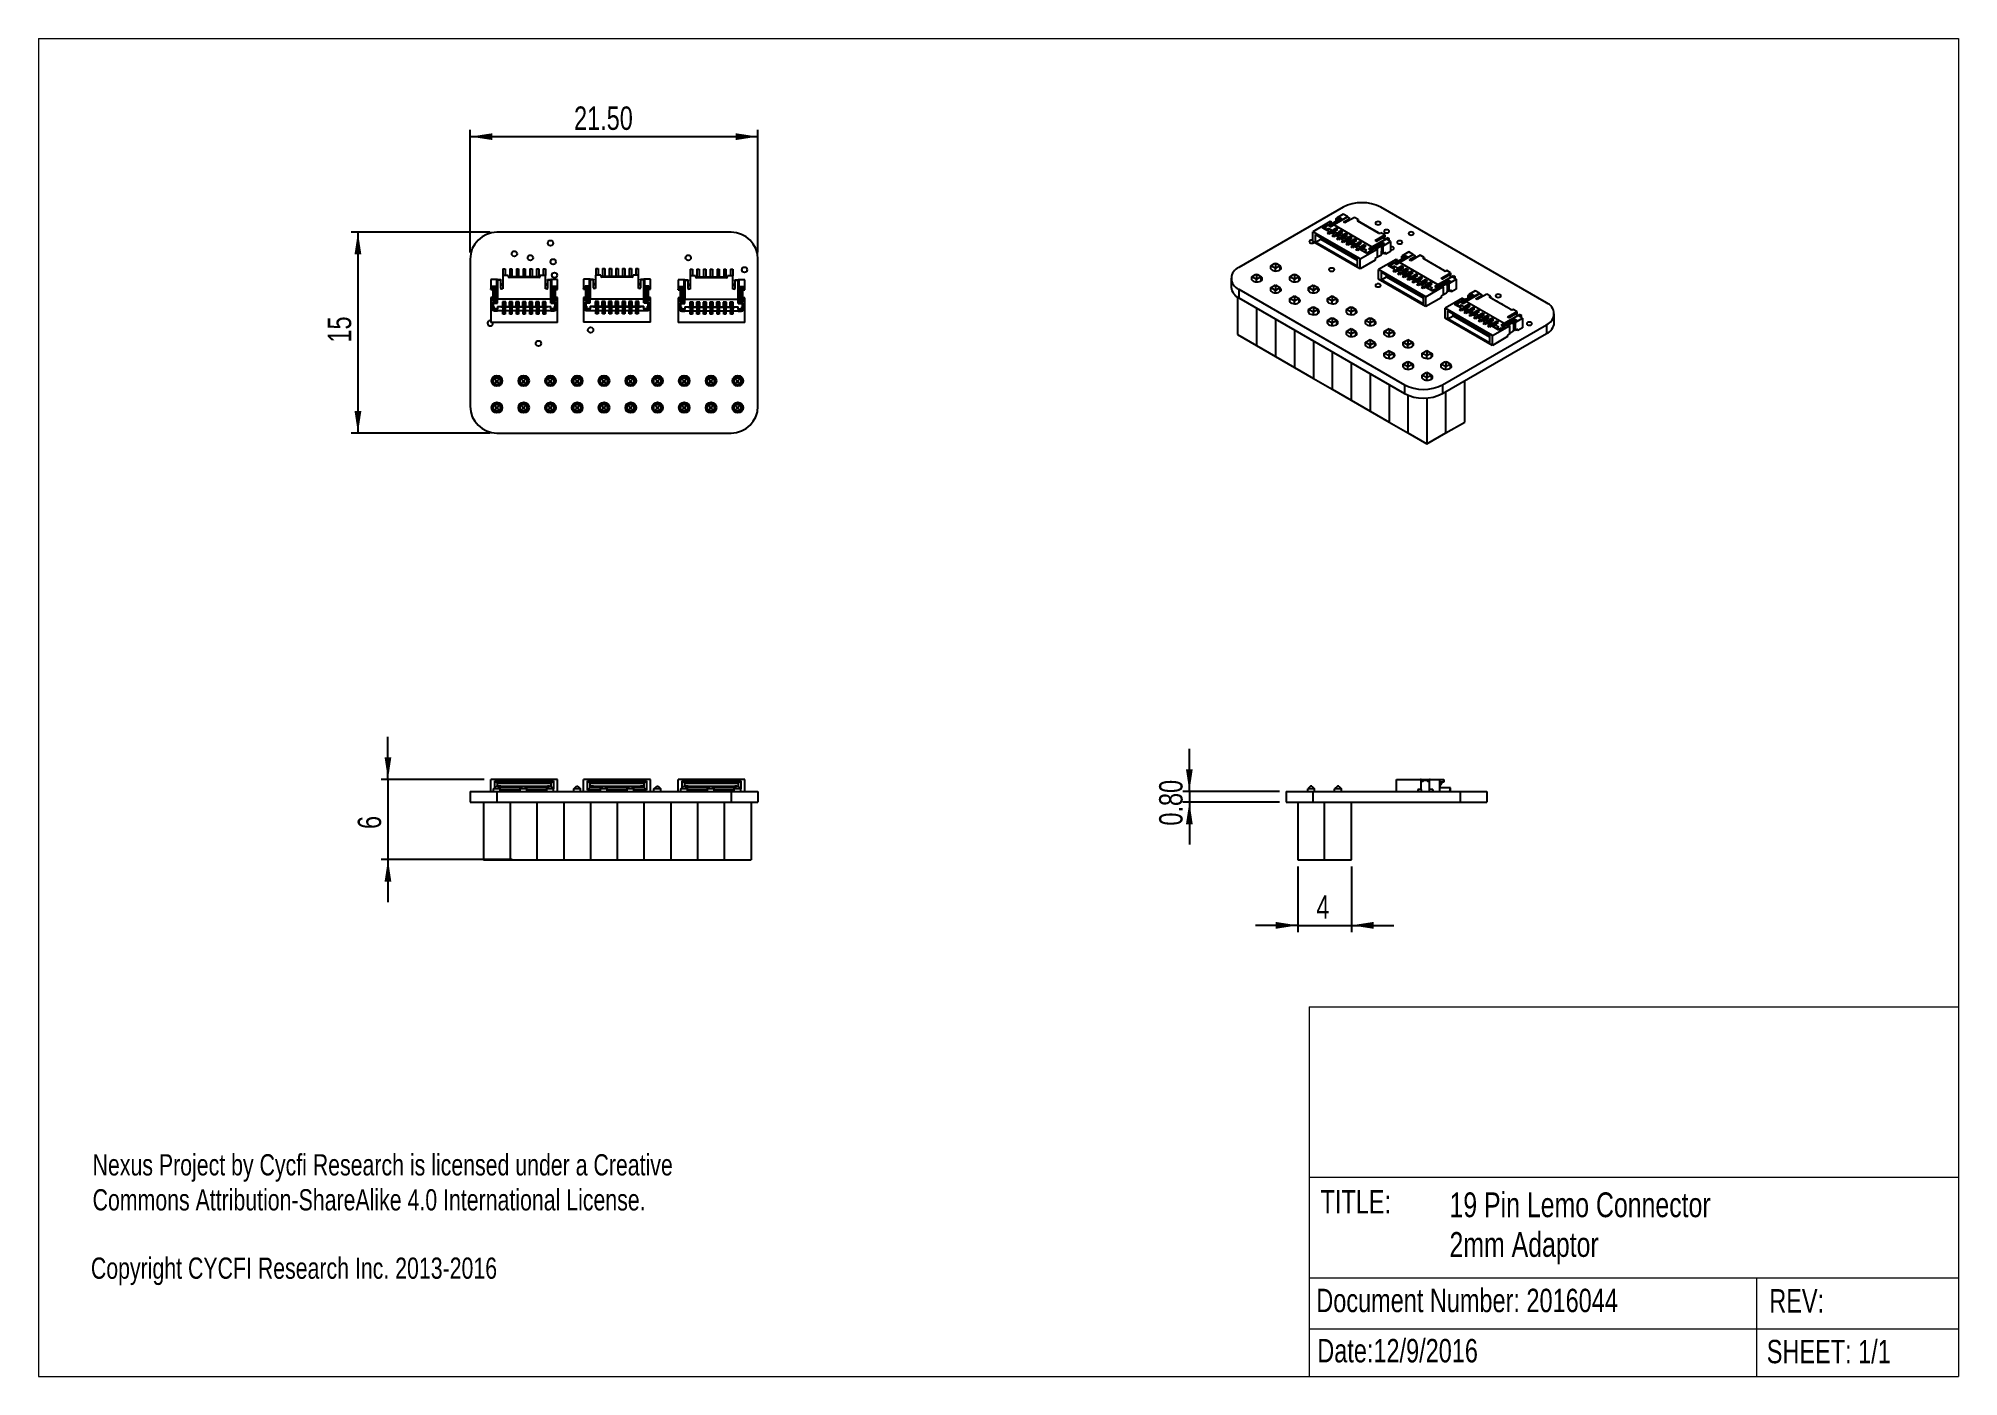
# Model space of a CAD drawing. Header units: millimetres. Extents: x 5 to 292, y 4 to 204.
import ezdxf

# ---------------------------------------------------------------- set-up
doc = ezdxf.new("R2010")
doc.units = ezdxf.units.MM
doc.layers.add('LAYER_1', color=179, linetype='Continuous')
doc.styles.add('SLDTEXTSTYLE0', font='TXT', dxfattribs={"width": 0.75})
doc.dimstyles.new('SLDDIMSTYLE0', dxfattribs={"dimtxt": 3.5, "dimasz": 3.302, "dimexe": 0, "dimexo": 0.0625, "dimgap": 0.875, "dimtad": 1, "dimlfac": 0.5, "dimrnd": 1e-09, "dimzin": 12, "dimdsep": 46, "dimtxsty": 'SLDTEXTSTYLE0', "dimsah": 1, "dimcen": 0.09, "dimadec": 0, "dimazin": 3, "dimtfac": 1, "dimtmove": 0, "dimatfit": 0, "dimfxl": 1, "dimfrac": 2, "dimtolj": 1, "dimtzin": 12, "dimarcsym": 0})
doc.dimstyles.new('SLDDIMSTYLE1', dxfattribs={"dimtxt": 3.5, "dimasz": 3.302, "dimexe": 0, "dimexo": 0.0625, "dimgap": 0.875, "dimtad": 1, "dimlfac": 0.5, "dimrnd": 1e-09, "dimzin": 4, "dimdsep": 46, "dimtxsty": 'SLDTEXTSTYLE0', "dimsah": 1, "dimcen": 0.09, "dimadec": 0, "dimazin": 1, "dimtfac": 1, "dimtofl": 0, "dimtmove": 0, "dimatfit": 3, "dimfxl": 1, "dimfrac": 2, "dimtolj": 1, "dimtzin": 12, "dimarcsym": 0})
doc.dimstyles.new('SLDDIMSTYLE2', dxfattribs={"dimtxt": 3.5, "dimasz": 3.302, "dimexe": 0, "dimexo": 0.0625, "dimgap": 0.875, "dimtad": 1, "dimlfac": 0.5, "dimrnd": 1e-09, "dimzin": 12, "dimdsep": 46, "dimtxsty": 'SLDTEXTSTYLE0', "dimsah": 1, "dimcen": 0.09, "dimadec": 0, "dimazin": 3, "dimtfac": 1, "dimtofl": 0, "dimtmove": 0, "dimatfit": 3, "dimfxl": 1, "dimfrac": 2, "dimtolj": 1, "dimtzin": 12, "dimarcsym": 0})
doc.dimstyles.new('SLDDIMSTYLE3', dxfattribs={"dimtxt": 3.5, "dimasz": 3.302, "dimexe": 0, "dimexo": 0.0625, "dimgap": 0.875, "dimtad": 1, "dimlfac": 0.5, "dimrnd": 1e-09, "dimzin": 0, "dimdsep": 46, "dimtxsty": 'SLDTEXTSTYLE0', "dimsah": 1, "dimcen": 0.09, "dimadec": 0, "dimazin": 0, "dimtfac": 1, "dimtmove": 0, "dimatfit": 0, "dimfxl": 1, "dimfrac": 2, "dimtolj": 1, "dimtzin": 12, "dimarcsym": 0})

msp = doc.modelspace()

# ---------------------------------------------------------------- texts
at = {"layer": 'LAYER_1', "attachment_point": 1, "style": 'SLDTEXTSTYLE0'}
for s, insert, char_height in [('TITLE:', (196.554, 32.358), 3.5), ('Copyright CYCFI Research Inc. 2013-2016', (12.766, 22.275), 3.175), ('Document Number: 2016044', (195.922, 17.612), 3.5), ('REV:', (263.626, 17.552), 3.5), ('Date:12/9/2016', (196.07, 10.106), 3.5), ('SHEET: 1/1', (263.251, 9.971), 3.5)]:
    msp.add_mtext(s, dxfattribs=dict(at, insert=insert, char_height=char_height))

# ---------------------------------------------------------------- blocks, each defined once
blk = doc.blocks.new('SW_NOTE_0')
at = {"layer": 'LAYER_1', "color": 0, "char_height": 3.175, "attachment_point": 1, "style": 'SLDTEXTSTYLE0'}
for s, insert in [('Nexus Project by Cycfi Research is licensed under a Creative', (0, 4.09)), ('Commons Attribution-ShareAlike 4.0 International License.', (0, -1.14))]:
    blk.add_mtext(s, dxfattribs=dict(at, insert=insert))
blk = doc.blocks.new('SW_NOTE_1')
at = {"layer": 'LAYER_1', "color": 0, "char_height": 3.7042, "attachment_point": 1, "style": 'SLDTEXTSTYLE0'}
for s, insert in [('19 Pin Lemo Connector', (0, 4.77)), ('2mm Adaptor', (0, -1.16))]:
    blk.add_mtext(s, dxfattribs=dict(at, insert=insert))
blk = doc.blocks.new('_D')
at = {"layer": 'LAYER_1'}
for p, q in [((57.17, 93.74), (57.17, 100.09)), ((71.53, 93.74), (56.17, 93.74)), ((57.17, 93.74), (57.17, 81.74)), ((75.73, 81.74), (56.17, 81.74)), ((57.17, 81.74), (57.17, 75.39))]:
    blk.add_line(p, q, dxfattribs=at)
for points in [[(57.17, 93.74), (57.67, 97.04), (56.66, 97.04)], [(57.17, 81.74), (56.66, 78.44), (57.67, 78.44)]]:
    blk.add_solid(points, dxfattribs=at)
at = {"layer": 'LAYER_1', "insert": (52.65, 86.32), "char_height": 3.5, "attachment_point": 1, "rotation": 90, "style": 'SLDTEXTSTYLE0'}
blk.add_mtext('6', dxfattribs=at)
blk = doc.blocks.new('_D_1')
at = {"layer": 'LAYER_1'}
for p, q in [((69.46, 172.5), (69.46, 190.8)), ((69.46, 189.8), (112.46, 189.8)), ((112.46, 172.5), (112.46, 190.8))]:
    blk.add_line(p, q, dxfattribs=at)
for points in [[(69.46, 189.8), (72.76, 189.29), (72.76, 190.3)], [(112.46, 189.8), (109.16, 190.3), (109.16, 189.29)]]:
    blk.add_solid(points, dxfattribs=at)
at = {"layer": 'LAYER_1', "insert": (84.98, 194.31), "char_height": 3.5, "attachment_point": 1, "style": 'SLDTEXTSTYLE0'}
blk.add_mtext('21.50', dxfattribs=at)
blk = doc.blocks.new('_D_2')
at = {"layer": 'LAYER_1'}
for p, q in [((72.46, 175.5), (51.68, 175.5)), ((52.68, 175.5), (52.68, 145.5)), ((72.46, 145.5), (51.68, 145.5))]:
    blk.add_line(p, q, dxfattribs=at)
for points in [[(52.68, 175.5), (52.17, 172.2), (53.19, 172.2)], [(52.68, 145.5), (53.19, 148.8), (52.17, 148.8)]]:
    blk.add_solid(points, dxfattribs=at)
at = {"layer": 'LAYER_1', "insert": (48.17, 159.02), "char_height": 3.5, "attachment_point": 1, "rotation": 90, "style": 'SLDTEXTSTYLE0'}
blk.add_mtext('15', dxfattribs=at)
blk = doc.blocks.new('_D_3')
at = {"layer": 'LAYER_1'}
for p, q in [((193.16, 80.74), (193.16, 70.92)), ((201.16, 80.74), (201.16, 70.92)), ((193.16, 71.92), (186.81, 71.92)), ((193.16, 71.92), (201.16, 71.92)), ((201.16, 71.92), (207.51, 71.92))]:
    blk.add_line(p, q, dxfattribs=at)
for points in [[(193.16, 71.92), (189.86, 72.43), (189.86, 71.41)], [(201.16, 71.92), (204.47, 71.41), (204.47, 72.43)]]:
    blk.add_solid(points, dxfattribs=at)
at = {"layer": 'LAYER_1', "insert": (195.93, 76.43), "char_height": 3.5, "attachment_point": 1, "style": 'SLDTEXTSTYLE0'}
blk.add_mtext('4', dxfattribs=at)
blk = doc.blocks.new('_D_4')
at = {"layer": 'LAYER_1'}
for p, q in [((176.95, 91.94), (176.95, 98.29)), ((190.41, 91.94), (175.95, 91.94)), ((176.95, 91.94), (176.95, 90.34)), ((190.41, 90.34), (175.95, 90.34)), ((176.95, 90.34), (176.95, 83.99))]:
    blk.add_line(p, q, dxfattribs=at)
for points in [[(176.95, 91.94), (177.45, 95.24), (176.44, 95.24)], [(176.95, 90.34), (176.44, 87.04), (177.45, 87.04)]]:
    blk.add_solid(points, dxfattribs=at)
at = {"layer": 'LAYER_1', "insert": (172.43, 86.83), "char_height": 3.5, "attachment_point": 1, "rotation": 90, "style": 'SLDTEXTSTYLE0'}
blk.add_mtext('0.80', dxfattribs=at)

# ---------------------------------------------------------------- dimensions: what is measured, and where the dimension line sits
at = {"layer": 'LAYER_1'}
for base, p1, p2, dimstyle, picture, middle in [((112.459, 189.796), (69.459, 171.499), (112.459, 171.499), 'SLDDIMSTYLE1', '_D_1', (90.801, 189.796)), ((201.165, 71.918), (193.165, 81.738), (201.165, 81.738), 'SLDDIMSTYLE0', '_D_3', (197.226, 71.918))]:
    dim = msp.add_linear_dim(base=base, p1=p1, p2=p2, dimstyle=dimstyle, dxfattribs=at)
    dim.commit()
    dim.dimension.update_dxf_attribs({"geometry": picture, "text_midpoint": middle, "dimtype": 160})
for base, p1, p2, dimstyle, picture, middle in [((52.681, 145.499), (73.459, 175.499), (73.459, 145.499), 'SLDDIMSTYLE2', '_D_2', (52.681, 161.606)), ((57.165, 81.738), (72.529, 93.738), (76.73, 81.738), 'SLDDIMSTYLE0', '_D', (57.165, 87.608)), ((176.946, 90.338), (191.412, 91.938), (191.412, 90.338), 'SLDDIMSTYLE3', '_D_4', (176.946, 91.351))]:
    dim = msp.add_linear_dim(base=base, p1=p1, p2=p2, angle=90, dimstyle=dimstyle, dxfattribs=at)
    dim.commit()
    dim.dimension.update_dxf_attribs({"geometry": picture, "text_midpoint": middle, "dimtype": 160})

# ---------------------------------------------------------------- linework, layer by layer
at = {"color": 7, "linetype": 'Continuous', "lineweight": 18}
for p, q in [((4.92, 204.48), (291.92, 204.48)), ((4.92, 204.48), (4.92, 4.48)), ((291.92, 204.48), (291.92, 4.48)), ((194.842, 59.73), (291.92, 59.73)), ((194.842, 59.73), (194.842, 4.48)), ((291.92, 34.257), (194.842, 34.257)), ((194.842, 19.24), (291.92, 19.24)), ((261.764, 11.63), (261.764, 19.24)), ((194.842, 11.63), (291.92, 11.63)), ((261.764, 4.48), (261.764, 11.63)), ((4.92, 4.48), (291.92, 4.48))]:
    msp.add_line(p, q, dxfattribs=at)
at = {"color": 7, "linetype": 'Continuous', "lineweight": 25}
for p, q in [((199.915, 179.237), (184.359, 170.256)), ((199.926, 178.207), (198.936, 177.635)), ((200.563, 177.84), (199.926, 178.207)), ((230.321, 164.95), (205.572, 179.237)), ((108.459, 175.499), (73.459, 175.499)), ((198.017, 177.105), (195.401, 175.594)), ((195.401, 174.125), (195.401, 175.594)), ((202.472, 171.512), (195.401, 175.594)), ((195.825, 174.027), (195.825, 175.186)), ((195.825, 175.186), (202.048, 171.594)), ((196.815, 176.166), (197.734, 176.697)), ((197.826, 175.582), (196.815, 176.166)), ((197.165, 176.127), (197.423, 176.294)), ((197.519, 175.922), (197.165, 176.127)), ((197.352, 176.335), (197.706, 176.565)), ((197.423, 176.294), (197.352, 176.335)), ((197.352, 176.335), (197.352, 176.248)), ((197.451, 175.799), (197.519, 175.922)), ((197.778, 176.091), (197.519, 175.922)), ((197.572, 175.354), (197.826, 175.501)), ((197.812, 175.215), (197.572, 175.354)), ((198.636, 175.902), (197.657, 175.305)), ((197.706, 176.565), (198.13, 176.32)), ((197.734, 176.697), (198.159, 176.452)), ((197.734, 176.549), (197.734, 176.697)), ((197.752, 175.625), (197.778, 176.091)), ((197.778, 176.091), (198.308, 175.785)), ((198.067, 175.362), (197.812, 175.215)), ((197.826, 176.807), (198.18, 177.011)), ((198.208, 176.586), (197.826, 176.807)), ((197.826, 176.807), (197.968, 176.725)), ((197.826, 175.501), (197.826, 175.582)), ((197.826, 175.501), (197.826, 175.408)), ((197.968, 176.725), (197.982, 176.733)), ((198.243, 176.949), (197.982, 176.799)), ((198.194, 176.676), (197.982, 176.799)), ((197.982, 176.799), (197.982, 176.717)), ((198.18, 177.011), (198.017, 177.105)), ((198.208, 175.362), (198.067, 175.362)), ((198.13, 176.32), (198.583, 176.615)), ((198.159, 176.452), (200.563, 177.84)), ((198.159, 176.452), (198.206, 176.37)), ((198.163, 175.362), (198.848, 175.78)), ((198.222, 176.937), (198.18, 177.011)), ((198.455, 176.827), (198.194, 176.676)), ((198.194, 176.676), (198.194, 176.595)), ((199.764, 177.484), (198.208, 176.586)), ((198.208, 176.586), (198.208, 176.586)), ((198.533, 175.174), (198.208, 175.362)), ((198.455, 176.827), (198.243, 176.949)), ((198.279, 174.945), (198.533, 175.092)), ((198.308, 175.785), (198.304, 175.7)), ((198.802, 176.106), (198.308, 175.785)), ((199.343, 175.494), (198.364, 174.896)), ((198.654, 175.44), (198.364, 175.272)), ((198.504, 176.757), (198.455, 176.827)), ((198.477, 176.937), (198.533, 176.97)), ((198.533, 176.97), (198.477, 176.937)), ((198.477, 176.937), (198.477, 176.921)), ((198.533, 176.97), (198.958, 177.215)), ((198.639, 176.909), (198.533, 176.97)), ((198.533, 175.092), (198.533, 175.174)), ((198.533, 175.092), (198.533, 175)), ((198.649, 175.355), (198.579, 175.396)), ((200.577, 177.766), (198.583, 176.615)), ((198.583, 176.615), (204.24, 173.349)), ((198.848, 175.78), (198.636, 175.902)), ((198.639, 176.909), (199.064, 177.154)), ((198.671, 176.854), (198.639, 176.909)), ((198.649, 175.355), (198.662, 175.581)), ((198.662, 175.581), (199.156, 175.902)), ((198.662, 175.581), (199.015, 175.377)), ((198.873, 175.876), (198.777, 175.821)), ((198.802, 175.917), (198.787, 175.827)), ((199.156, 175.902), (198.802, 176.106)), ((198.802, 176.106), (198.802, 175.917)), ((198.837, 175.897), (198.802, 175.917)), ((198.83, 175.851), (198.837, 175.897)), ((198.837, 175.897), (199.001, 175.802)), ((198.848, 175.78), (198.885, 175.726)), ((198.866, 177.513), (198.936, 177.635)), ((198.866, 177.162), (198.866, 177.513)), ((198.866, 177.513), (199.099, 177.378)), ((198.87, 174.954), (199.555, 175.372)), ((198.901, 177.182), (198.958, 177.215)), ((199.099, 177.542), (198.936, 177.635)), ((198.958, 177.215), (199.064, 177.154)), ((199.015, 175.377), (199.011, 175.292)), ((199.509, 175.698), (199.015, 175.377)), ((199.022, 177.178), (199.033, 177.201)), ((199.135, 177.464), (199.033, 177.201)), ((199.064, 177.154), (199.095, 177.099)), ((200.05, 175.086), (199.071, 174.488)), ((199.099, 177.542), (199.382, 177.705)), ((199.099, 177.378), (199.099, 177.542)), ((199.099, 177.378), (199.102, 177.38)), ((199.099, 177.378), (199.099, 177.372)), ((199.396, 177.615), (199.135, 177.464)), ((199.347, 177.342), (199.135, 177.464)), ((199.347, 177.342), (199.298, 177.216)), ((199.555, 175.372), (199.343, 175.494)), ((199.608, 177.493), (199.347, 177.342)), ((199.356, 174.947), (199.369, 175.173)), ((199.369, 175.173), (199.863, 175.494)), ((199.369, 175.173), (199.723, 174.969)), ((199.382, 177.705), (199.764, 177.484)), ((199.382, 177.607), (199.382, 177.705)), ((199.608, 177.493), (199.396, 177.615)), ((199.58, 175.468), (199.484, 175.413)), ((199.509, 175.509), (199.494, 175.418)), ((199.863, 175.494), (199.509, 175.698)), ((199.509, 175.698), (199.509, 175.509)), ((199.545, 175.488), (199.509, 175.509)), ((199.537, 175.443), (199.545, 175.488)), ((199.545, 175.488), (199.709, 175.394)), ((199.555, 175.372), (199.593, 175.318)), ((199.608, 177.395), (199.608, 177.493)), ((199.608, 177.411), (199.622, 177.403)), ((199.764, 177.484), (199.622, 177.403)), ((200.216, 175.29), (199.723, 174.969)), ((200.262, 174.964), (200.05, 175.086)), ((200.068, 177.064), (200.93, 177.562)), ((200.209, 176.901), (200.068, 176.982)), ((200.076, 174.764), (200.57, 175.086)), ((200.216, 175.101), (200.201, 175.01)), ((201.623, 177.717), (200.209, 176.901)), ((200.57, 175.086), (200.216, 175.29)), ((200.216, 175.29), (200.216, 175.101)), ((200.252, 175.08), (200.216, 175.101)), ((200.244, 175.035), (200.252, 175.08)), ((200.252, 175.08), (200.416, 174.985)), ((200.619, 177.742), (200.563, 177.84)), ((200.93, 177.562), (200.577, 177.766)), ((200.93, 177.317), (200.93, 177.562)), ((202.189, 177.391), (201.623, 177.717)), ((202.118, 177.35), (202.189, 177.391)), ((205.23, 175.39), (202.118, 177.186)), ((202.189, 177.391), (202.189, 177.146)), ((202.26, 177.121), (202.246, 177.113)), ((205.23, 175.407), (202.26, 177.121)), ((202.352, 177.101), (202.324, 177.084)), ((202.352, 177.101), (202.592, 176.962)), ((202.592, 176.962), (202.564, 176.946)), ((202.592, 176.929), (202.592, 176.962)), ((203.059, 176.692), (203.031, 176.676)), ((203.059, 176.692), (203.299, 176.554)), ((203.299, 176.554), (203.271, 176.537)), ((203.299, 176.521), (203.299, 176.554)), ((203.766, 176.284), (203.738, 176.268)), ((203.766, 176.284), (204.006, 176.145)), ((204.006, 176.145), (203.978, 176.129)), ((204.006, 176.113), (204.006, 176.145)), ((204.473, 175.876), (204.445, 175.86)), ((204.473, 175.876), (204.713, 175.737)), ((204.713, 175.737), (204.685, 175.721)), ((204.713, 175.705), (204.713, 175.737)), ((204.735, 174.288), (206.149, 175.105)), ((205.18, 175.468), (205.152, 175.452)), ((205.18, 175.468), (205.373, 175.357)), ((205.216, 175.399), (205.23, 175.407)), ((205.23, 175.39), (205.23, 175.407)), ((205.583, 175.431), (205.512, 175.39)), ((206.149, 175.105), (205.583, 175.431)), ((206.149, 175.105), (206.149, 174.762)), ((202.472, 170.043), (195.401, 174.125)), ((195.531, 173.93), (195.615, 174.001)), ((195.825, 174.027), (196.603, 174.476)), ((202.048, 170.435), (195.825, 174.027)), ((196.603, 174.476), (196.603, 174.737)), ((196.829, 174.607), (196.603, 174.476)), ((196.603, 174.476), (202.048, 171.333)), ((198.519, 174.807), (198.279, 174.945)), ((198.774, 174.954), (198.519, 174.807)), ((198.915, 174.954), (198.774, 174.954)), ((199.24, 174.766), (198.915, 174.954)), ((198.986, 174.537), (199.24, 174.684)), ((199.226, 174.398), (198.986, 174.537)), ((199.361, 175.031), (199.071, 174.864)), ((199.481, 174.545), (199.226, 174.398)), ((199.24, 174.684), (199.24, 174.766)), ((199.24, 174.684), (199.24, 174.592)), ((199.356, 174.947), (199.286, 174.988)), ((199.622, 174.545), (199.481, 174.545)), ((199.577, 174.545), (200.262, 174.964)), ((199.948, 174.358), (199.622, 174.545)), ((199.693, 174.129), (199.948, 174.276)), ((199.933, 173.99), (199.693, 174.129)), ((199.723, 174.969), (199.718, 174.883)), ((200.757, 174.678), (199.778, 174.08)), ((200.068, 174.623), (199.778, 174.456)), ((200.188, 174.137), (199.933, 173.99)), ((199.948, 174.276), (199.948, 174.358)), ((199.948, 174.276), (199.948, 174.184)), ((200.064, 174.539), (199.993, 174.58)), ((200.064, 174.539), (200.076, 174.764)), ((200.076, 174.764), (200.43, 174.56)), ((200.329, 174.137), (200.188, 174.137)), ((200.287, 175.06), (200.191, 175.004)), ((200.262, 174.964), (200.3, 174.91)), ((200.284, 174.137), (200.969, 174.555)), ((200.655, 173.949), (200.329, 174.137)), ((200.4, 173.721), (200.655, 173.868)), ((200.641, 173.582), (200.4, 173.721)), ((200.43, 174.56), (200.425, 174.475)), ((200.923, 174.882), (200.43, 174.56)), ((201.464, 174.27), (200.485, 173.672)), ((200.775, 174.215), (200.485, 174.047)), ((200.895, 173.729), (200.641, 173.582)), ((200.655, 173.868), (200.655, 173.949)), ((200.655, 173.868), (200.655, 173.775)), ((200.771, 174.131), (200.7, 174.171)), ((200.969, 174.555), (200.757, 174.678)), ((200.771, 174.131), (200.783, 174.356)), ((200.783, 174.356), (201.277, 174.678)), ((200.783, 174.356), (201.137, 174.152)), ((201.037, 173.729), (200.895, 173.729)), ((200.994, 174.651), (200.898, 174.596)), ((200.923, 174.692), (200.908, 174.602)), ((201.277, 174.678), (200.923, 174.882)), ((200.923, 174.882), (200.923, 174.692)), ((200.959, 174.672), (200.923, 174.692)), ((200.951, 174.627), (200.959, 174.672)), ((200.959, 174.672), (201.123, 174.577)), ((200.969, 174.555), (201.007, 174.502)), ((200.991, 173.729), (201.676, 174.147)), ((201.362, 173.541), (201.037, 173.729)), ((201.107, 173.313), (201.362, 173.46)), ((201.348, 173.174), (201.107, 173.313)), ((201.137, 174.152), (201.132, 174.067)), ((201.63, 174.473), (201.137, 174.152)), ((202.171, 173.861), (201.192, 173.264)), ((201.482, 173.807), (201.192, 173.639)), ((201.602, 173.321), (201.348, 173.174)), ((201.362, 173.46), (201.362, 173.541)), ((201.362, 173.46), (201.362, 173.367)), ((201.478, 173.722), (201.407, 173.763)), ((201.676, 174.147), (201.464, 174.27)), ((201.478, 173.722), (201.49, 173.948)), ((201.49, 173.948), (201.984, 174.269)), ((201.49, 173.948), (201.844, 173.744)), ((201.744, 173.321), (201.602, 173.321)), ((201.701, 174.243), (201.605, 174.188)), ((201.63, 174.284), (201.615, 174.194)), ((201.984, 174.269), (201.63, 174.473)), ((201.63, 174.473), (201.63, 174.284)), ((201.666, 174.264), (201.63, 174.284)), ((201.658, 174.218), (201.666, 174.264)), ((201.666, 174.264), (201.83, 174.169)), ((201.676, 174.147), (201.714, 174.093)), ((201.698, 173.321), (202.383, 173.739)), ((202.069, 173.133), (201.744, 173.321)), ((201.814, 172.904), (202.069, 173.051)), ((202.055, 172.766), (201.814, 172.904)), ((201.844, 173.744), (201.839, 173.659)), ((202.338, 174.065), (201.844, 173.744)), ((202.878, 173.453), (201.899, 172.855)), ((202.19, 173.399), (201.899, 173.231)), ((202.309, 172.913), (202.055, 172.766)), ((202.069, 173.051), (202.069, 173.133)), ((202.069, 173.051), (202.069, 172.959)), ((202.185, 173.314), (202.114, 173.355)), ((202.383, 173.739), (202.171, 173.861)), ((202.185, 173.314), (202.197, 173.54)), ((202.197, 173.54), (202.691, 173.861)), ((202.197, 173.54), (202.551, 173.336)), ((202.451, 172.913), (202.309, 172.913)), ((202.408, 173.835), (202.313, 173.78)), ((202.338, 173.876), (202.322, 173.786)), ((202.691, 173.861), (202.338, 174.065)), ((202.338, 174.065), (202.338, 173.876)), ((202.373, 173.855), (202.338, 173.876)), ((202.365, 173.81), (202.373, 173.855)), ((202.373, 173.855), (202.537, 173.761)), ((202.383, 173.739), (202.421, 173.685)), ((202.405, 172.913), (203.09, 173.331)), ((203.462, 172.329), (202.451, 172.913)), ((202.472, 171.512), (205.018, 172.982)), ((202.551, 173.336), (202.546, 173.251)), ((203.045, 173.657), (202.551, 173.336)), ((202.897, 172.99), (202.606, 172.823)), ((202.892, 172.906), (202.821, 172.947)), ((203.09, 173.331), (202.878, 173.453)), ((202.892, 172.906), (202.905, 173.132)), ((202.905, 173.132), (203.398, 173.453)), ((202.905, 173.132), (203.435, 172.825)), ((203.115, 173.427), (203.02, 173.372)), ((203.045, 173.468), (203.03, 173.377)), ((203.398, 173.453), (203.045, 173.657)), ((203.045, 173.657), (203.045, 173.468)), ((203.08, 173.447), (203.045, 173.468)), ((203.072, 173.402), (203.08, 173.447)), ((203.244, 173.353), (203.08, 173.447)), ((203.09, 173.331), (203.128, 173.277)), ((203.176, 172.657), (203.108, 172.533)), ((203.176, 172.657), (203.435, 172.825)), ((203.529, 172.453), (203.176, 172.657)), ((204.381, 172.86), (203.462, 172.329)), ((203.467, 172.34), (203.529, 172.453)), ((203.787, 172.621), (203.529, 172.453)), ((203.787, 173.055), (204.24, 173.349)), ((203.787, 173.055), (204.211, 172.81)), ((203.787, 172.517), (203.787, 172.621)), ((203.858, 172.58), (203.787, 172.621)), ((204.211, 172.81), (203.858, 172.58)), ((203.858, 172.58), (203.858, 172.557)), ((203.886, 173.064), (203.957, 173.104)), ((203.957, 173.104), (203.886, 173.064)), ((203.886, 172.998), (203.886, 173.064)), ((206.361, 174.492), (203.957, 173.104)), ((203.957, 173.104), (204.381, 172.86)), ((204.19, 173.133), (205.746, 174.031)), ((204.572, 172.913), (204.19, 173.133)), ((204.19, 173.133), (204.332, 173.051)), ((204.211, 172.762), (204.211, 172.81)), ((204.24, 173.349), (206.234, 174.5)), ((204.332, 173.051), (204.346, 173.06)), ((204.607, 173.275), (204.346, 173.125)), ((204.558, 173.002), (204.346, 173.125)), ((204.346, 173.125), (204.346, 173.043)), ((204.819, 173.153), (204.558, 173.002)), ((204.558, 173.002), (204.558, 172.921)), ((204.855, 173.076), (204.572, 172.913)), ((204.819, 173.153), (204.607, 173.275)), ((204.663, 173.243), (205.466, 173.706)), ((204.876, 174.207), (204.735, 174.288)), ((204.886, 173.058), (204.819, 173.153)), ((204.841, 173.264), (204.897, 173.296)), ((204.897, 173.296), (204.841, 173.264)), ((204.841, 173.264), (204.841, 173.247)), ((204.841, 173.247), (205.053, 173.125)), ((205.018, 172.982), (204.855, 173.076)), ((204.855, 173.076), (204.855, 173.076)), ((204.897, 173.296), (205.322, 173.541)), ((205.003, 173.235), (204.897, 173.296)), ((204.933, 174.19), (205.795, 174.688)), ((205.003, 173.235), (205.428, 173.48)), ((205.053, 173.149), (205.003, 173.235)), ((205.88, 174.705), (205.018, 174.207)), ((205.018, 172.982), (205.088, 172.941)), ((205.088, 172.941), (205.018, 172.982)), ((205.477, 173.394), (205.053, 173.149)), ((205.053, 173.149), (205.053, 173.125)), ((205.088, 171.798), (205.088, 172.941)), ((205.265, 173.509), (205.322, 173.541)), ((205.275, 174.388), (205.275, 174.355)), ((205.29, 174.364), (205.29, 174.396)), ((205.322, 173.541), (205.428, 173.48)), ((205.386, 173.504), (205.397, 173.528)), ((205.499, 173.791), (205.397, 173.528)), ((205.397, 173.528), (205.609, 173.405)), ((205.428, 173.48), (205.477, 173.394)), ((205.477, 173.37), (205.477, 173.394)), ((205.76, 173.941), (205.499, 173.791)), ((205.711, 173.668), (205.499, 173.791)), ((205.711, 173.668), (205.609, 173.405)), ((205.71, 174.607), (205.689, 174.619)), ((205.689, 172.676), (205.703, 172.667)), ((205.689, 172.349), (205.689, 172.676)), ((205.937, 172.288), (205.689, 172.431)), ((205.845, 173.647), (205.703, 173.566)), ((205.845, 173.647), (205.703, 173.566)), ((205.703, 173.566), (205.937, 173.431)), ((205.703, 172.667), (205.703, 173.566)), ((205.972, 173.819), (205.711, 173.668)), ((205.746, 174.031), (206.128, 173.811)), ((205.746, 174.031), (205.746, 173.933)), ((205.972, 173.819), (205.76, 173.941)), ((205.795, 174.656), (205.795, 174.688)), ((206.128, 173.811), (205.845, 173.647)), ((206.007, 173.553), (205.845, 173.647)), ((206.234, 174.5), (205.88, 174.705)), ((205.937, 173.431), (206.007, 173.553)), ((205.937, 172.288), (205.937, 173.431)), ((206.29, 172.492), (205.937, 172.288)), ((206.149, 174.762), (205.965, 174.656)), ((205.972, 173.721), (205.972, 173.819)), ((205.972, 173.737), (205.986, 173.729)), ((206.128, 173.811), (205.986, 173.729)), ((206.007, 173.553), (206.997, 174.125)), ((206.29, 172.247), (206.078, 172.369)), ((206.128, 174.627), (206.128, 174.749)), ((206.594, 174.651), (206.234, 174.443)), ((206.234, 174.419), (206.234, 174.5)), ((206.361, 174.492), (206.29, 174.451)), ((206.997, 172.655), (206.29, 172.247)), ((206.29, 172.492), (206.29, 172.247)), ((206.997, 174.125), (206.361, 174.492)), ((206.835, 174.513), (206.58, 174.366)), ((206.594, 174.651), (206.835, 174.513)), ((206.835, 174.219), (206.835, 174.513)), ((206.997, 174.125), (206.997, 172.655)), ((209.757, 172.559), (208.767, 171.988)), ((210.394, 172.192), (209.757, 172.559)), ((69.459, 171.499), (69.459, 149.499)), ((74.359, 170.045), (74.359, 169.045)), ((74.359, 170.045), (74.699, 170.045)), ((74.699, 170.045), (74.699, 169.045)), ((75.359, 170.045), (75.359, 168.745)), ((75.359, 170.045), (75.699, 170.045)), ((75.699, 170.045), (75.699, 168.845)), ((76.359, 170.045), (76.359, 168.845)), ((76.359, 170.045), (76.699, 170.045)), ((76.699, 170.045), (76.699, 168.845)), ((77.359, 170.045), (77.359, 168.845)), ((77.359, 170.045), (77.699, 170.045)), ((77.699, 170.045), (77.699, 168.845)), ((78.359, 170.045), (78.359, 168.845)), ((78.359, 170.045), (78.699, 170.045)), ((78.699, 170.045), (78.699, 168.845)), ((79.359, 170.045), (79.359, 168.845)), ((79.359, 170.045), (79.699, 170.045)), ((79.699, 170.045), (79.699, 168.745)), ((80.359, 170.045), (80.359, 169.045)), ((80.359, 170.045), (80.699, 170.045)), ((80.699, 170.045), (80.699, 169.045)), ((88.228, 170.079), (88.228, 169.079)), ((88.228, 170.079), (88.568, 170.079)), ((88.568, 170.079), (88.568, 169.079)), ((89.228, 170.079), (89.228, 168.779)), ((89.228, 170.079), (89.568, 170.079)), ((89.568, 170.079), (89.568, 168.879)), ((90.228, 170.079), (90.228, 168.879)), ((90.228, 170.079), (90.568, 170.079)), ((90.568, 170.079), (90.568, 168.879)), ((91.228, 170.079), (91.228, 168.879)), ((91.228, 170.079), (91.568, 170.079)), ((91.568, 170.079), (91.568, 168.879)), ((92.228, 170.079), (92.228, 168.879)), ((92.228, 170.079), (92.568, 170.079)), ((92.568, 170.079), (92.568, 168.879)), ((93.228, 170.079), (93.228, 168.879)), ((93.228, 170.079), (93.568, 170.079)), ((93.568, 170.079), (93.568, 168.779)), ((94.228, 170.079), (94.228, 169.079)), ((94.228, 170.079), (94.568, 170.079)), ((94.568, 170.079), (94.568, 169.079)), ((102.349, 170.002), (102.349, 169.002)), ((102.349, 170.002), (102.689, 170.002)), ((102.689, 170.002), (102.689, 169.002)), ((103.349, 170.002), (103.349, 168.702)), ((103.349, 170.002), (103.689, 170.002)), ((103.689, 170.002), (103.689, 168.802)), ((104.349, 170.002), (104.349, 168.802)), ((104.349, 170.002), (104.689, 170.002)), ((104.689, 170.002), (104.689, 168.802)), ((105.349, 170.002), (105.349, 168.802)), ((105.349, 170.002), (105.689, 170.002)), ((105.689, 170.002), (105.689, 168.802)), ((106.349, 170.002), (106.349, 168.802)), ((106.349, 170.002), (106.689, 170.002)), ((106.689, 170.002), (106.689, 168.802)), ((107.349, 170.002), (107.349, 168.802)), ((107.349, 170.002), (107.689, 170.002)), ((107.689, 170.002), (107.689, 168.702)), ((108.349, 170.002), (108.349, 169.002)), ((108.349, 170.002), (108.689, 170.002)), ((108.689, 170.002), (108.689, 169.002)), ((112.459, 149.499), (112.459, 171.499)), ((189.113, 170.494), (189.678, 170.821)), ((189.82, 170.086), (189.113, 170.494)), ((189.113, 170.033), (189.113, 170.494)), ((189.678, 170.821), (189.82, 170.902)), ((189.678, 170.821), (189.82, 170.739)), ((189.82, 170.902), (189.961, 170.821)), ((189.961, 170.821), (189.82, 170.739)), ((189.82, 170.739), (189.82, 170.086)), ((190.527, 170.494), (189.82, 170.086)), ((189.82, 169.714), (189.82, 170.086)), ((189.961, 170.821), (190.527, 170.494)), ((190.527, 169.907), (190.527, 170.494)), ((202.048, 171.594), (202.048, 170.435)), ((202.472, 170.043), (202.472, 171.512)), ((204.735, 171.349), (202.472, 170.043)), ((205.088, 171.798), (204.735, 171.594)), ((204.735, 171.594), (204.735, 171.349)), ((205.088, 171.839), (205.548, 172.104)), ((207.848, 171.457), (205.232, 169.947)), ((205.232, 168.477), (205.232, 169.947)), ((212.303, 165.865), (205.232, 169.947)), ((205.656, 168.379), (205.656, 169.538)), ((205.656, 169.538), (211.879, 165.946)), ((206.646, 170.518), (207.565, 171.049)), ((207.657, 169.934), (206.646, 170.518)), ((206.996, 170.479), (207.254, 170.647)), ((207.35, 170.275), (206.996, 170.479)), ((207.183, 170.687), (207.537, 170.918)), ((207.254, 170.647), (207.183, 170.687)), ((207.183, 170.687), (207.183, 170.601)), ((207.282, 170.151), (207.35, 170.275)), ((207.609, 170.443), (207.35, 170.275)), ((207.403, 169.706), (207.657, 169.853)), ((207.643, 169.567), (207.403, 169.706)), ((208.467, 170.255), (207.488, 169.657)), ((207.537, 170.918), (207.961, 170.673)), ((207.565, 171.049), (207.99, 170.804)), ((207.565, 170.901), (207.565, 171.049)), ((207.583, 169.977), (207.609, 170.443)), ((207.609, 170.443), (208.139, 170.137)), ((207.898, 169.714), (207.643, 169.567)), ((207.657, 171.159), (208.011, 171.363)), ((208.039, 170.939), (207.657, 171.159)), ((207.657, 171.159), (207.799, 171.077)), ((207.657, 169.853), (207.657, 169.934)), ((207.657, 169.853), (207.657, 169.76)), ((207.799, 171.077), (207.813, 171.086)), ((208.074, 171.302), (207.813, 171.151)), ((208.025, 171.028), (207.813, 171.151)), ((207.813, 171.151), (207.813, 171.069)), ((208.011, 171.363), (207.848, 171.457)), ((208.039, 169.714), (207.898, 169.714)), ((207.961, 170.673), (208.414, 170.967)), ((207.99, 170.804), (210.394, 172.192)), ((207.99, 170.804), (208.037, 170.722)), ((207.994, 169.714), (208.679, 170.132)), ((208.053, 171.29), (208.011, 171.363)), ((208.286, 171.179), (208.025, 171.028)), ((208.025, 171.028), (208.025, 170.947)), ((209.595, 171.837), (208.039, 170.939)), ((208.039, 170.939), (208.039, 170.939)), ((208.364, 169.526), (208.039, 169.714)), ((208.286, 171.179), (208.074, 171.302)), ((208.11, 169.298), (208.364, 169.445)), ((208.139, 170.137), (208.135, 170.052)), ((208.633, 170.459), (208.139, 170.137)), ((209.174, 169.846), (208.195, 169.249)), ((208.485, 169.792), (208.195, 169.624)), ((208.335, 171.109), (208.286, 171.179)), ((208.308, 171.29), (208.364, 171.322)), ((208.364, 171.322), (208.308, 171.29)), ((208.308, 171.29), (208.308, 171.273)), ((208.364, 171.322), (208.789, 171.567)), ((208.47, 171.261), (208.364, 171.322)), ((208.364, 169.445), (208.364, 169.526)), ((208.364, 169.445), (208.364, 169.352)), ((208.48, 169.707), (208.41, 169.748)), ((210.408, 172.118), (208.414, 170.967)), ((208.414, 170.967), (214.071, 167.702)), ((208.679, 170.132), (208.467, 170.255)), ((208.47, 171.261), (208.895, 171.506)), ((208.502, 171.206), (208.47, 171.261)), ((208.48, 169.707), (208.493, 169.933)), ((208.493, 169.933), (208.987, 170.254)), ((208.493, 169.933), (208.846, 169.729)), ((208.704, 170.228), (208.608, 170.173)), ((208.633, 170.269), (208.618, 170.179)), ((208.987, 170.254), (208.633, 170.459)), ((208.633, 170.459), (208.633, 170.269)), ((208.668, 170.249), (208.633, 170.269)), ((208.661, 170.204), (208.668, 170.249)), ((208.668, 170.249), (208.832, 170.154)), ((208.679, 170.132), (208.716, 170.079)), ((208.697, 171.865), (208.767, 171.988)), ((208.697, 171.514), (208.697, 171.865)), ((208.697, 171.865), (208.93, 171.731)), ((208.701, 169.306), (209.386, 169.724)), ((208.732, 171.535), (208.789, 171.567)), ((208.93, 171.894), (208.767, 171.988)), ((208.789, 171.567), (208.895, 171.506)), ((208.846, 169.729), (208.842, 169.644)), ((209.34, 170.05), (208.846, 169.729)), ((208.853, 171.53), (208.864, 171.554)), ((208.966, 171.817), (208.864, 171.554)), ((208.895, 171.506), (208.927, 171.451)), ((209.881, 169.438), (208.902, 168.84)), ((209.192, 169.384), (208.902, 169.216)), ((208.93, 171.894), (209.213, 172.057)), ((208.93, 171.731), (208.93, 171.894)), ((208.93, 171.731), (208.933, 171.732)), ((208.93, 171.731), (208.93, 171.724)), ((209.227, 171.967), (208.966, 171.817)), ((209.178, 171.694), (208.966, 171.817)), ((209.187, 169.299), (209.117, 169.34)), ((209.178, 171.694), (209.129, 171.568)), ((209.386, 169.724), (209.174, 169.846)), ((209.439, 171.845), (209.178, 171.694)), ((209.187, 169.299), (209.2, 169.525)), ((209.2, 169.525), (209.694, 169.846)), ((209.2, 169.525), (209.554, 169.321)), ((209.213, 172.057), (209.595, 171.837)), ((209.213, 171.959), (209.213, 172.057)), ((209.439, 171.845), (209.227, 171.967)), ((209.411, 169.82), (209.315, 169.765)), ((209.34, 169.861), (209.325, 169.771)), ((209.694, 169.846), (209.34, 170.05)), ((209.34, 170.05), (209.34, 169.861)), ((209.376, 169.841), (209.34, 169.861)), ((209.368, 169.795), (209.376, 169.841)), ((209.376, 169.841), (209.54, 169.746)), ((209.386, 169.724), (209.424, 169.67)), ((209.439, 171.747), (209.439, 171.845)), ((209.439, 171.763), (209.453, 171.755)), ((209.595, 171.837), (209.453, 171.755)), ((210.047, 169.642), (209.554, 169.321)), ((210.093, 169.316), (209.881, 169.438)), ((209.899, 171.416), (210.761, 171.914)), ((210.04, 171.253), (209.899, 171.335)), ((209.907, 169.117), (210.401, 169.438)), ((210.118, 169.412), (210.022, 169.357)), ((210.047, 169.453), (210.032, 169.362)), ((211.454, 172.069), (210.04, 171.253)), ((210.401, 169.438), (210.047, 169.642)), ((210.047, 169.642), (210.047, 169.453)), ((210.083, 169.432), (210.047, 169.453)), ((210.075, 169.387), (210.083, 169.432)), ((210.083, 169.432), (210.247, 169.338)), ((210.45, 172.094), (210.394, 172.192)), ((210.761, 171.914), (210.408, 172.118)), ((210.761, 171.669), (210.761, 171.914)), ((212.02, 171.743), (211.454, 172.069)), ((211.949, 171.702), (212.02, 171.743)), ((215.061, 169.743), (211.949, 171.539)), ((212.02, 171.743), (212.02, 171.498)), ((212.091, 171.473), (212.077, 171.465)), ((215.061, 169.759), (212.091, 171.473)), ((212.183, 171.453), (212.155, 171.437)), ((212.183, 171.453), (212.423, 171.314)), ((212.423, 171.314), (212.395, 171.298)), ((212.423, 171.282), (212.423, 171.314)), ((212.89, 171.045), (212.862, 171.028)), ((212.89, 171.045), (213.13, 170.906)), ((213.13, 170.906), (213.102, 170.89)), ((213.13, 170.873), (213.13, 170.906)), ((213.597, 170.636), (213.569, 170.62)), ((213.597, 170.636), (213.837, 170.498)), ((213.837, 170.498), (213.809, 170.481)), ((213.837, 170.465), (213.837, 170.498)), ((214.304, 170.228), (214.276, 170.212)), ((214.304, 170.228), (214.544, 170.089)), ((214.544, 170.089), (214.516, 170.073)), ((214.544, 170.057), (214.544, 170.089)), ((214.566, 168.64), (215.98, 169.457)), ((215.011, 169.82), (214.983, 169.804)), ((215.011, 169.82), (215.204, 169.709)), ((215.047, 169.751), (215.061, 169.759)), ((215.061, 169.743), (215.061, 169.759)), ((215.414, 169.783), (215.344, 169.743)), ((215.98, 169.457), (215.414, 169.783)), ((215.98, 169.457), (215.98, 169.114)), ((73.429, 168.445), (72.529, 168.445)), ((72.529, 168.445), (72.529, 167.045)), ((72.759, 167.045), (72.529, 167.045)), ((72.529, 166.945), (72.529, 167.045)), ((72.529, 166.945), (72.859, 166.945)), ((72.759, 167.445), (73.299, 167.445)), ((72.759, 167.045), (72.759, 167.445)), ((72.859, 167.345), (72.759, 167.445)), ((72.859, 166.945), (72.759, 167.045)), ((72.859, 167.345), (72.879, 167.345)), ((72.859, 166.945), (72.859, 167.345)), ((72.879, 167.045), (72.859, 167.045)), ((72.859, 166.945), (72.879, 166.945)), ((72.879, 167.345), (72.879, 166.976)), ((73.179, 167.345), (72.879, 167.345)), ((72.879, 166.976), (72.879, 166.832)), ((73.179, 166.976), (72.879, 166.976)), ((72.879, 166.645), (72.879, 166.832)), ((72.879, 166.832), (73.179, 166.832)), ((72.879, 166.045), (72.879, 166.645)), ((72.879, 166.645), (72.959, 166.645)), ((72.959, 166.045), (72.959, 166.645)), ((72.959, 166.645), (73.109, 166.645)), ((73.109, 166.045), (73.109, 166.645)), ((73.109, 166.645), (73.179, 166.645)), ((73.179, 167.345), (73.199, 167.345)), ((73.179, 167.345), (73.179, 166.976)), ((73.199, 167.045), (73.179, 167.045)), ((73.179, 166.976), (73.179, 166.832)), ((73.179, 166.945), (73.199, 166.945)), ((73.179, 166.832), (73.179, 166.645)), ((73.179, 166.645), (73.179, 166.045)), ((73.299, 167.445), (73.199, 167.345)), ((73.199, 167.345), (73.199, 165.345)), ((73.299, 167.445), (73.299, 165.245)), ((73.429, 165.045), (73.429, 168.445)), ((73.529, 168.445), (73.429, 168.445)), ((73.529, 168.365), (73.529, 168.445)), ((73.529, 168.445), (74.029, 168.445)), ((73.529, 168.365), (73.529, 165.545)), ((74.029, 168.365), (73.529, 168.365)), ((74.029, 168.445), (74.029, 168.365)), ((74.029, 167.145), (74.029, 168.365)), ((74.329, 167.745), (74.029, 167.745)), ((74.029, 167.645), (74.329, 167.645)), ((74.329, 167.045), (74.129, 167.045)), ((74.329, 167.675), (74.259, 167.745)), ((74.329, 169.045), (74.329, 167.045)), ((75.129, 169.045), (74.329, 169.045)), ((75.129, 168.945), (75.129, 169.045)), ((79.729, 168.745), (75.329, 168.745)), ((79.629, 168.845), (75.429, 168.845)), ((75.429, 168.845), (75.429, 168.745)), ((79.629, 168.745), (79.629, 168.845)), ((79.929, 169.045), (79.929, 168.945)), ((80.729, 169.045), (79.929, 169.045)), ((80.729, 167.045), (80.729, 169.045)), ((81.029, 167.745), (80.729, 167.745)), ((80.729, 167.675), (80.799, 167.745)), ((80.729, 167.645), (81.029, 167.645)), ((80.929, 167.045), (80.729, 167.045)), ((81.029, 168.445), (81.529, 168.445)), ((81.029, 168.365), (81.029, 168.445)), ((81.029, 168.365), (81.029, 167.145)), ((81.529, 168.365), (81.029, 168.365)), ((81.629, 168.445), (81.529, 168.445)), ((81.529, 168.445), (81.529, 168.365)), ((81.529, 165.545), (81.529, 168.365)), ((81.629, 168.445), (81.629, 165.045)), ((82.529, 168.445), (81.629, 168.445)), ((81.759, 167.445), (82.299, 167.445)), ((81.759, 165.245), (81.759, 167.445)), ((81.759, 167.445), (81.859, 167.345)), ((81.859, 167.345), (81.879, 167.345)), ((81.859, 165.345), (81.859, 167.345)), ((81.879, 167.045), (81.859, 167.045)), ((81.859, 166.945), (81.879, 166.945)), ((81.879, 167.345), (81.879, 166.976)), ((82.179, 167.345), (81.879, 167.345)), ((81.879, 166.976), (81.879, 166.832)), ((82.179, 166.976), (81.879, 166.976)), ((81.879, 166.645), (81.879, 166.832)), ((81.879, 166.832), (82.179, 166.832)), ((81.879, 166.045), (81.879, 166.645)), ((81.879, 166.645), (81.959, 166.645)), ((81.959, 166.045), (81.959, 166.645)), ((81.959, 166.645), (82.109, 166.645)), ((82.109, 166.645), (82.179, 166.645)), ((82.109, 166.045), (82.109, 166.645)), ((82.179, 167.345), (82.199, 167.345)), ((82.179, 167.345), (82.179, 166.976)), ((82.199, 167.045), (82.179, 167.045)), ((82.179, 166.976), (82.179, 166.832)), ((82.179, 166.945), (82.199, 166.945)), ((82.179, 166.832), (82.179, 166.645)), ((82.179, 166.645), (82.179, 166.045)), ((82.299, 167.445), (82.199, 167.345)), ((82.199, 167.345), (82.199, 166.945)), ((82.299, 167.045), (82.199, 166.945)), ((82.199, 166.945), (82.529, 166.945)), ((82.299, 167.445), (82.299, 167.045)), ((82.529, 167.045), (82.299, 167.045)), ((82.529, 167.045), (82.529, 168.445)), ((82.529, 166.945), (82.529, 167.045)), ((87.298, 168.479), (86.398, 168.479)), ((86.398, 168.479), (86.398, 167.079)), ((86.628, 167.079), (86.398, 167.079)), ((86.398, 166.979), (86.398, 167.079)), ((86.398, 166.979), (86.728, 166.979)), ((86.628, 167.479), (87.168, 167.479)), ((86.628, 167.079), (86.628, 167.479)), ((86.728, 167.379), (86.628, 167.479)), ((86.728, 166.979), (86.628, 167.079)), ((86.728, 167.379), (86.748, 167.379)), ((86.728, 166.979), (86.728, 167.379)), ((86.748, 167.079), (86.728, 167.079)), ((86.728, 166.979), (86.748, 166.979)), ((86.748, 167.379), (86.748, 167.01)), ((87.048, 167.379), (86.748, 167.379)), ((86.748, 167.01), (86.748, 166.865)), ((87.048, 167.01), (86.748, 167.01)), ((86.748, 166.679), (86.748, 166.865)), ((86.748, 166.865), (87.048, 166.865)), ((86.748, 166.079), (86.748, 166.679)), ((86.748, 166.679), (86.828, 166.679)), ((86.828, 166.079), (86.828, 166.679)), ((86.828, 166.679), (86.978, 166.679)), ((86.978, 166.679), (87.048, 166.679)), ((86.978, 166.079), (86.978, 166.679)), ((87.048, 167.379), (87.068, 167.379)), ((87.048, 167.379), (87.048, 167.01)), ((87.068, 167.079), (87.048, 167.079)), ((87.048, 167.01), (87.048, 166.865)), ((87.048, 166.979), (87.068, 166.979)), ((87.048, 166.865), (87.048, 166.679)), ((87.048, 166.679), (87.048, 166.079)), ((87.168, 167.479), (87.068, 167.379)), ((87.068, 167.379), (87.068, 165.379)), ((87.168, 167.479), (87.168, 165.279)), ((87.298, 165.079), (87.298, 168.479)), ((87.398, 168.479), (87.298, 168.479)), ((87.398, 168.399), (87.398, 168.479)), ((87.398, 168.479), (87.898, 168.479)), ((87.398, 168.399), (87.398, 165.579)), ((87.898, 168.399), (87.398, 168.399)), ((87.898, 168.479), (87.898, 168.399)), ((87.898, 167.179), (87.898, 168.399)), ((88.198, 167.779), (87.898, 167.779)), ((87.898, 167.679), (88.198, 167.679)), ((88.198, 167.079), (87.998, 167.079)), ((88.198, 167.709), (88.128, 167.779)), ((88.198, 169.079), (88.198, 167.079)), ((88.998, 169.079), (88.198, 169.079)), ((88.998, 168.979), (88.998, 169.079)), ((93.598, 168.779), (89.198, 168.779)), ((89.298, 168.879), (89.298, 168.779)), ((93.498, 168.879), (89.298, 168.879)), ((93.498, 168.779), (93.498, 168.879)), ((93.798, 169.079), (93.798, 168.979)), ((94.598, 169.079), (93.798, 169.079)), ((94.598, 167.079), (94.598, 169.079)), ((94.898, 167.779), (94.598, 167.779)), ((94.598, 167.709), (94.668, 167.779)), ((94.598, 167.679), (94.898, 167.679)), ((94.798, 167.079), (94.598, 167.079)), ((94.898, 168.479), (95.398, 168.479)), ((94.898, 168.399), (94.898, 168.479)), ((94.898, 168.399), (94.898, 167.179)), ((95.398, 168.399), (94.898, 168.399)), ((95.498, 168.479), (95.398, 168.479)), ((95.398, 168.479), (95.398, 168.399)), ((95.398, 165.579), (95.398, 168.399)), ((95.498, 168.479), (95.498, 165.079)), ((96.398, 168.479), (95.498, 168.479)), ((95.628, 167.479), (96.168, 167.479)), ((95.628, 165.279), (95.628, 167.479)), ((95.628, 167.479), (95.728, 167.379)), ((95.728, 167.379), (95.748, 167.379)), ((95.728, 165.379), (95.728, 167.379)), ((95.748, 167.079), (95.728, 167.079)), ((95.728, 166.979), (95.748, 166.979)), ((95.748, 167.379), (95.748, 167.01)), ((96.048, 167.379), (95.748, 167.379)), ((95.748, 167.01), (95.748, 166.865)), ((96.048, 167.01), (95.748, 167.01)), ((95.748, 166.679), (95.748, 166.865)), ((95.748, 166.865), (96.048, 166.865)), ((95.748, 166.079), (95.748, 166.679)), ((95.748, 166.679), (95.828, 166.679)), ((95.828, 166.079), (95.828, 166.679)), ((95.828, 166.679), (95.978, 166.679)), ((95.978, 166.079), (95.978, 166.679)), ((95.978, 166.679), (96.048, 166.679)), ((96.048, 167.379), (96.068, 167.379)), ((96.048, 167.379), (96.048, 167.01)), ((96.068, 167.079), (96.048, 167.079)), ((96.048, 167.01), (96.048, 166.865)), ((96.048, 166.979), (96.068, 166.979)), ((96.048, 166.865), (96.048, 166.679)), ((96.048, 166.679), (96.048, 166.079)), ((96.168, 167.479), (96.068, 167.379)), ((96.068, 167.379), (96.068, 166.979)), ((96.168, 167.079), (96.068, 166.979)), ((96.068, 166.979), (96.398, 166.979)), ((96.168, 167.479), (96.168, 167.079)), ((96.398, 167.079), (96.168, 167.079)), ((96.398, 167.079), (96.398, 168.479)), ((96.398, 166.979), (96.398, 167.079)), ((101.419, 168.402), (100.519, 168.402)), ((100.519, 168.402), (100.519, 167.002)), ((100.749, 167.002), (100.519, 167.002)), ((100.519, 166.902), (100.519, 167.002)), ((100.519, 166.902), (100.849, 166.902)), ((100.749, 167.402), (101.289, 167.402)), ((100.749, 167.002), (100.749, 167.402)), ((100.849, 167.302), (100.749, 167.402)), ((100.849, 166.902), (100.749, 167.002)), ((100.849, 167.302), (100.869, 167.302)), ((100.849, 166.902), (100.849, 167.302)), ((100.869, 167.002), (100.849, 167.002)), ((100.849, 166.902), (100.869, 166.902)), ((100.869, 167.302), (100.869, 166.933)), ((101.169, 167.302), (100.869, 167.302)), ((100.869, 166.933), (100.869, 166.789)), ((101.169, 166.933), (100.869, 166.933)), ((100.869, 166.602), (100.869, 166.789)), ((100.869, 166.789), (101.169, 166.789)), ((100.869, 166.002), (100.869, 166.602)), ((100.869, 166.602), (100.949, 166.602)), ((100.949, 166.002), (100.949, 166.602)), ((100.949, 166.602), (101.099, 166.602)), ((101.099, 166.002), (101.099, 166.602)), ((101.099, 166.602), (101.169, 166.602)), ((101.169, 167.302), (101.189, 167.302)), ((101.169, 167.302), (101.169, 166.933)), ((101.189, 167.002), (101.169, 167.002)), ((101.169, 166.933), (101.169, 166.789)), ((101.169, 166.902), (101.189, 166.902)), ((101.169, 166.789), (101.169, 166.602)), ((101.169, 166.602), (101.169, 166.002)), ((101.289, 167.402), (101.189, 167.302)), ((101.189, 167.302), (101.189, 165.302)), ((101.289, 167.402), (101.289, 165.202)), ((101.419, 165.002), (101.419, 168.402)), ((101.519, 168.402), (101.419, 168.402)), ((101.519, 168.322), (101.519, 168.402)), ((101.519, 168.402), (102.019, 168.402)), ((101.519, 168.322), (101.519, 165.502)), ((102.019, 168.322), (101.519, 168.322)), ((102.019, 168.402), (102.019, 168.322)), ((102.019, 167.102), (102.019, 168.322)), ((102.319, 167.702), (102.019, 167.702)), ((102.019, 167.602), (102.319, 167.602)), ((102.319, 167.002), (102.119, 167.002)), ((102.319, 167.632), (102.249, 167.702)), ((102.319, 169.002), (102.319, 167.002)), ((103.119, 169.002), (102.319, 169.002)), ((103.119, 168.902), (103.119, 169.002)), ((107.719, 168.702), (103.319, 168.702)), ((107.619, 168.802), (103.419, 168.802)), ((103.419, 168.802), (103.419, 168.702)), ((107.619, 168.702), (107.619, 168.802)), ((107.919, 169.002), (107.919, 168.902)), ((108.719, 169.002), (107.919, 169.002)), ((108.719, 167.002), (108.719, 169.002)), ((109.019, 167.702), (108.719, 167.702)), ((108.719, 167.632), (108.789, 167.702)), ((108.719, 167.602), (109.019, 167.602)), ((108.919, 167.002), (108.719, 167.002)), ((109.019, 168.402), (109.519, 168.402)), ((109.019, 168.322), (109.019, 168.402)), ((109.019, 168.322), (109.019, 167.102)), ((109.519, 168.322), (109.019, 168.322)), ((109.619, 168.402), (109.519, 168.402)), ((109.519, 168.402), (109.519, 168.322)), ((109.519, 165.502), (109.519, 168.322)), ((109.619, 168.402), (109.619, 165.002)), ((110.519, 168.402), (109.619, 168.402)), ((109.749, 167.402), (110.289, 167.402)), ((109.749, 165.202), (109.749, 167.402)), ((109.749, 167.402), (109.849, 167.302)), ((109.849, 167.302), (109.869, 167.302)), ((109.849, 165.302), (109.849, 167.302)), ((109.869, 167.002), (109.849, 167.002)), ((109.849, 166.902), (109.869, 166.902)), ((109.869, 167.302), (109.869, 166.933)), ((110.169, 167.302), (109.869, 167.302)), ((109.869, 166.933), (109.869, 166.789)), ((110.169, 166.933), (109.869, 166.933)), ((109.869, 166.602), (109.869, 166.789)), ((109.869, 166.789), (110.169, 166.789)), ((109.869, 166.002), (109.869, 166.602)), ((109.869, 166.602), (109.949, 166.602)), ((109.949, 166.002), (109.949, 166.602)), ((109.949, 166.602), (110.099, 166.602)), ((110.099, 166.002), (110.099, 166.602)), ((110.099, 166.602), (110.169, 166.602)), ((110.169, 167.302), (110.189, 167.302)), ((110.169, 167.302), (110.169, 166.933)), ((110.189, 167.002), (110.169, 167.002)), ((110.169, 166.933), (110.169, 166.789)), ((110.169, 166.902), (110.189, 166.902)), ((110.169, 166.789), (110.169, 166.602)), ((110.169, 166.602), (110.169, 166.002)), ((110.289, 167.402), (110.189, 167.302)), ((110.189, 167.302), (110.189, 166.902)), ((110.289, 167.002), (110.189, 166.902)), ((110.189, 166.902), (110.519, 166.902)), ((110.289, 167.402), (110.289, 167.002)), ((110.519, 167.002), (110.289, 167.002)), ((110.519, 167.002), (110.519, 168.402)), ((110.519, 166.902), (110.519, 167.002)), ((183.187, 168.623), (183.187, 167.317)), ((184.359, 166.991), (209.108, 152.703)), ((184.359, 166.991), (184.359, 165.684)), ((186.284, 168.861), (186.85, 169.188)), ((186.991, 168.453), (186.284, 168.861)), ((186.284, 168.401), (186.284, 168.861)), ((186.85, 169.188), (186.991, 169.269)), ((186.85, 169.188), (186.991, 169.106)), ((186.991, 169.269), (187.133, 169.188)), ((187.133, 169.188), (186.991, 169.106)), ((186.991, 169.106), (186.991, 168.453)), ((187.699, 168.861), (186.991, 168.453)), ((186.991, 168.081), (186.991, 168.453)), ((187.133, 169.188), (187.699, 168.861)), ((187.699, 168.275), (187.699, 168.861)), ((189.113, 167.228), (189.678, 167.555)), ((189.82, 166.82), (189.113, 167.228)), ((189.113, 166.768), (189.113, 167.228)), ((189.678, 167.555), (189.82, 167.637)), ((189.678, 167.555), (189.82, 167.473)), ((189.82, 167.637), (189.961, 167.555)), ((189.961, 167.555), (189.82, 167.473)), ((189.82, 167.473), (189.82, 166.82)), ((190.527, 167.228), (189.82, 166.82)), ((189.82, 166.448), (189.82, 166.82)), ((189.961, 167.555), (190.527, 167.228)), ((190.527, 166.642), (190.527, 167.228)), ((191.941, 168.861), (192.507, 169.188)), ((192.648, 168.453), (191.941, 168.861)), ((191.941, 168.401), (191.941, 168.861)), ((192.507, 169.188), (192.648, 169.269)), ((192.507, 169.188), (192.648, 169.106)), ((192.648, 169.269), (192.79, 169.188)), ((192.79, 169.188), (192.648, 169.106)), ((192.648, 169.106), (192.648, 168.453)), ((193.355, 168.861), (192.648, 168.453)), ((192.648, 168.081), (192.648, 168.453)), ((192.79, 169.188), (193.355, 168.861)), ((193.355, 168.275), (193.355, 168.861)), ((194.77, 167.228), (195.335, 167.555)), ((195.477, 166.82), (194.77, 167.228)), ((194.77, 166.768), (194.77, 167.228)), ((195.335, 167.555), (195.477, 167.637)), ((195.335, 167.555), (195.477, 167.473)), ((195.477, 167.637), (195.618, 167.555)), ((195.618, 167.555), (195.477, 167.473)), ((195.477, 167.473), (195.477, 166.82)), ((196.184, 167.228), (195.477, 166.82)), ((195.477, 166.448), (195.477, 166.82)), ((195.618, 167.555), (196.184, 167.228)), ((196.184, 166.642), (196.184, 167.228)), ((212.303, 164.395), (205.232, 168.477)), ((205.656, 168.379), (206.434, 168.828)), ((211.879, 164.787), (205.656, 168.379)), ((206.434, 168.828), (206.434, 169.089)), ((206.66, 168.959), (206.434, 168.828)), ((206.434, 168.828), (211.879, 165.685)), ((208.35, 169.159), (208.11, 169.298)), ((208.605, 169.306), (208.35, 169.159)), ((208.746, 169.306), (208.605, 169.306)), ((209.071, 169.118), (208.746, 169.306)), ((208.817, 168.889), (209.071, 169.036)), ((209.057, 168.751), (208.817, 168.889)), ((209.312, 168.898), (209.057, 168.751)), ((209.071, 169.036), (209.071, 169.118)), ((209.071, 169.036), (209.071, 168.944)), ((209.453, 168.898), (209.312, 168.898)), ((209.408, 168.898), (210.093, 169.316)), ((209.779, 168.71), (209.453, 168.898)), ((209.524, 168.481), (209.779, 168.628)), ((209.764, 168.342), (209.524, 168.481)), ((209.554, 169.321), (209.549, 169.236)), ((210.588, 169.03), (209.609, 168.432)), ((209.899, 168.975), (209.609, 168.808)), ((210.019, 168.489), (209.764, 168.342)), ((209.779, 168.628), (209.779, 168.71)), ((209.779, 168.628), (209.779, 168.536)), ((209.895, 168.891), (209.824, 168.932)), ((209.895, 168.891), (209.907, 169.117)), ((209.907, 169.117), (210.261, 168.913)), ((210.16, 168.489), (210.019, 168.489)), ((210.093, 169.316), (210.131, 169.262)), ((210.115, 168.489), (210.8, 168.908)), ((210.486, 168.302), (210.16, 168.489)), ((210.231, 168.073), (210.486, 168.22)), ((210.472, 167.934), (210.231, 168.073)), ((210.261, 168.913), (210.256, 168.827)), ((210.754, 169.234), (210.261, 168.913)), ((211.295, 168.622), (210.316, 168.024)), ((210.606, 168.567), (210.316, 168.4)), ((210.726, 168.081), (210.472, 167.934)), ((210.486, 168.22), (210.486, 168.302)), ((210.486, 168.22), (210.486, 168.128)), ((210.602, 168.483), (210.531, 168.524)), ((210.8, 168.908), (210.588, 169.03)), ((210.602, 168.483), (210.614, 168.708)), ((210.614, 168.708), (211.108, 169.03)), ((210.614, 168.708), (210.968, 168.504)), ((210.868, 168.081), (210.726, 168.081)), ((210.825, 169.004), (210.729, 168.948)), ((210.754, 169.045), (210.739, 168.954)), ((211.108, 169.03), (210.754, 169.234)), ((210.754, 169.234), (210.754, 169.045)), ((210.79, 169.024), (210.754, 169.045)), ((210.782, 168.979), (210.79, 169.024)), ((210.79, 169.024), (210.954, 168.929)), ((210.8, 168.908), (210.838, 168.854)), ((210.822, 168.081), (211.507, 168.499)), ((211.193, 167.893), (210.868, 168.081)), ((210.938, 167.665), (211.193, 167.812)), ((211.179, 167.526), (210.938, 167.665)), ((210.968, 168.504), (210.963, 168.419)), ((211.461, 168.826), (210.968, 168.504)), ((212.002, 168.214), (211.023, 167.616)), ((211.313, 168.159), (211.023, 167.991)), ((211.433, 167.673), (211.179, 167.526)), ((211.193, 167.812), (211.193, 167.893)), ((211.193, 167.812), (211.193, 167.719)), ((211.309, 168.075), (211.238, 168.115)), ((211.507, 168.499), (211.295, 168.622)), ((211.309, 168.075), (211.321, 168.3)), ((211.321, 168.3), (211.815, 168.622)), ((211.321, 168.3), (211.675, 168.096)), ((211.575, 167.673), (211.433, 167.673)), ((211.532, 168.596), (211.436, 168.54)), ((211.461, 168.636), (211.446, 168.546)), ((211.815, 168.622), (211.461, 168.826)), ((211.461, 168.826), (211.461, 168.636)), ((211.497, 168.616), (211.461, 168.636)), ((211.489, 168.571), (211.497, 168.616)), ((211.497, 168.616), (211.661, 168.521)), ((211.507, 168.499), (211.545, 168.446)), ((211.529, 167.673), (212.214, 168.091)), ((211.9, 167.485), (211.575, 167.673)), ((211.645, 167.257), (211.9, 167.404)), ((211.886, 167.118), (211.645, 167.257)), ((211.675, 168.096), (211.67, 168.011)), ((212.169, 168.418), (211.675, 168.096)), ((212.709, 167.805), (211.73, 167.208)), ((212.021, 167.751), (211.73, 167.583)), ((212.14, 167.265), (211.886, 167.118)), ((211.9, 167.404), (211.9, 167.485)), ((211.9, 167.404), (211.9, 167.311)), ((212.016, 167.666), (211.945, 167.707)), ((212.214, 168.091), (212.002, 168.214)), ((212.016, 167.666), (212.028, 167.892)), ((212.028, 167.892), (212.522, 168.213)), ((212.028, 167.892), (212.382, 167.688)), ((212.282, 167.265), (212.14, 167.265)), ((212.239, 168.187), (212.144, 168.132)), ((212.169, 168.228), (212.153, 168.138)), ((212.522, 168.213), (212.169, 168.418)), ((212.169, 168.418), (212.169, 168.228)), ((212.204, 168.208), (212.169, 168.228)), ((212.196, 168.163), (212.204, 168.208)), ((212.204, 168.208), (212.368, 168.113)), ((212.214, 168.091), (212.252, 168.038)), ((212.236, 167.265), (212.921, 167.683)), ((213.293, 166.681), (212.282, 167.265)), ((212.303, 165.865), (214.849, 167.334)), ((212.382, 167.688), (212.377, 167.603)), ((212.876, 168.009), (212.382, 167.688)), ((212.728, 167.343), (212.437, 167.175)), ((212.723, 167.258), (212.652, 167.299)), ((212.921, 167.683), (212.709, 167.805)), ((212.723, 167.258), (212.736, 167.484)), ((212.736, 167.484), (213.229, 167.805)), ((212.736, 167.484), (213.266, 167.178)), ((212.946, 167.779), (212.851, 167.724)), ((212.876, 167.82), (212.861, 167.73)), ((213.229, 167.805), (212.876, 168.009)), ((212.876, 168.009), (212.876, 167.82)), ((212.911, 167.8), (212.876, 167.82)), ((212.903, 167.754), (212.911, 167.8)), ((213.075, 167.705), (212.911, 167.8)), ((212.921, 167.683), (212.959, 167.629)), ((213.007, 167.009), (212.939, 166.885)), ((213.007, 167.009), (213.266, 167.178)), ((213.36, 166.805), (213.007, 167.009)), ((213.292, 166.682), (213.36, 166.805)), ((214.212, 167.212), (213.293, 166.681)), ((213.618, 166.973), (213.36, 166.805)), ((213.618, 167.407), (214.071, 167.702)), ((213.618, 167.407), (214.042, 167.162)), ((213.618, 166.869), (213.618, 166.973)), ((213.689, 166.932), (213.618, 166.973)), ((214.042, 167.162), (213.689, 166.932)), ((213.689, 166.932), (213.689, 166.91)), ((213.717, 167.416), (213.788, 167.457)), ((213.788, 167.457), (213.717, 167.416)), ((213.717, 167.35), (213.717, 167.416)), ((216.192, 168.845), (213.788, 167.457)), ((213.788, 167.457), (214.212, 167.212)), ((214.021, 167.485), (215.577, 168.383)), ((214.403, 167.265), (214.021, 167.485)), ((214.021, 167.485), (214.163, 167.404)), ((214.042, 167.114), (214.042, 167.162)), ((214.071, 167.702), (216.065, 168.853)), ((214.163, 167.404), (214.177, 167.412)), ((214.438, 167.628), (214.177, 167.477)), ((214.389, 167.355), (214.177, 167.477)), ((214.177, 167.477), (214.177, 167.395)), ((214.65, 167.505), (214.389, 167.355)), ((214.389, 167.355), (214.389, 167.273)), ((214.686, 167.428), (214.403, 167.265)), ((214.65, 167.505), (214.438, 167.628)), ((214.494, 167.595), (215.297, 168.059)), ((214.707, 168.559), (214.566, 168.64)), ((214.717, 167.41), (214.65, 167.505)), ((214.672, 167.616), (214.728, 167.648)), ((214.728, 167.648), (214.672, 167.616)), ((214.672, 167.616), (214.672, 167.599)), ((214.672, 167.599), (214.884, 167.477)), ((214.849, 167.334), (214.686, 167.428)), ((214.686, 167.428), (214.686, 167.428)), ((214.728, 167.648), (215.153, 167.893)), ((214.834, 167.587), (214.728, 167.648)), ((214.764, 168.542), (215.626, 169.04)), ((214.834, 167.587), (215.259, 167.832)), ((214.884, 167.502), (214.834, 167.587)), ((215.711, 169.057), (214.849, 168.559)), ((214.849, 167.334), (214.919, 167.293)), ((214.919, 167.293), (214.849, 167.334)), ((215.308, 167.746), (214.884, 167.502)), ((214.884, 167.502), (214.884, 167.477)), ((214.919, 166.15), (214.919, 167.293)), ((215.096, 167.861), (215.153, 167.893)), ((215.106, 168.74), (215.106, 168.708)), ((215.121, 168.716), (215.121, 168.749)), ((215.153, 167.893), (215.259, 167.832)), ((215.217, 167.856), (215.228, 167.88)), ((215.33, 168.143), (215.228, 167.88)), ((215.228, 167.88), (215.44, 167.757)), ((215.259, 167.832), (215.308, 167.746)), ((215.308, 167.722), (215.308, 167.746)), ((215.591, 168.293), (215.33, 168.143)), ((215.542, 168.02), (215.33, 168.143)), ((215.542, 168.02), (215.44, 167.757)), ((215.541, 168.959), (215.52, 168.971)), ((215.52, 167.028), (215.534, 167.02)), ((215.52, 166.701), (215.52, 167.028)), ((215.768, 166.64), (215.52, 166.783)), ((215.676, 168), (215.534, 167.918)), ((215.676, 168), (215.534, 167.918)), ((215.534, 167.918), (215.768, 167.783)), ((215.534, 167.02), (215.534, 167.918)), ((215.803, 168.171), (215.542, 168.02)), ((215.577, 168.383), (215.959, 168.163)), ((215.577, 168.383), (215.577, 168.285)), ((215.803, 168.171), (215.591, 168.293)), ((215.626, 169.008), (215.626, 169.04)), ((215.959, 168.163), (215.676, 168)), ((215.838, 167.906), (215.676, 168)), ((216.065, 168.853), (215.711, 169.057)), ((215.768, 167.783), (215.838, 167.906)), ((215.768, 166.64), (215.768, 167.783)), ((216.121, 166.844), (215.768, 166.64)), ((215.98, 169.114), (215.796, 169.008)), ((215.803, 168.073), (215.803, 168.171)), ((215.803, 168.089), (215.817, 168.081)), ((215.959, 168.163), (215.817, 168.081)), ((215.838, 167.906), (216.828, 168.477)), ((216.121, 166.599), (215.909, 166.722)), ((215.959, 168.979), (215.959, 169.102)), ((216.425, 169.004), (216.065, 168.795)), ((216.065, 168.771), (216.065, 168.853)), ((216.192, 168.845), (216.121, 168.804)), ((216.828, 167.007), (216.121, 166.599)), ((216.121, 166.844), (216.121, 166.599)), ((216.828, 168.477), (216.192, 168.845)), ((216.666, 168.865), (216.411, 168.718)), ((216.425, 169.004), (216.666, 168.865)), ((216.666, 168.571), (216.666, 168.865)), ((216.828, 168.477), (216.828, 167.007)), ((219.688, 166.764), (218.698, 166.192)), ((220.325, 166.396), (219.688, 166.764)), ((72.529, 165.745), (72.529, 162.045)), ((72.759, 165.745), (72.529, 165.745)), ((72.759, 165.245), (72.759, 165.745)), ((72.859, 165.745), (72.759, 165.745)), ((72.759, 165.245), (72.859, 165.345)), ((73.299, 165.245), (72.759, 165.245)), ((72.829, 165.045), (73.429, 165.045)), ((72.829, 163.745), (72.829, 165.045)), ((74.259, 163.745), (72.829, 163.745)), ((72.879, 165.745), (72.859, 165.745)), ((72.859, 165.345), (72.859, 165.745)), ((72.879, 165.345), (72.859, 165.345)), ((72.879, 165.858), (72.879, 166.045)), ((72.959, 166.045), (72.879, 166.045)), ((72.879, 165.858), (72.879, 165.714)), ((73.179, 165.858), (72.879, 165.858)), ((72.879, 165.714), (72.879, 165.345)), ((73.179, 165.714), (72.879, 165.714)), ((73.179, 165.345), (72.879, 165.345)), ((72.929, 164.405), (72.929, 164.905)), ((72.929, 164.905), (73.529, 164.905)), ((73.029, 164.405), (72.929, 164.405)), ((72.929, 164.405), (72.929, 163.765)), ((73.109, 166.045), (72.959, 166.045)), ((73.029, 164.04), (73.029, 164.405)), ((73.529, 164.04), (73.029, 164.04)), ((73.029, 164.04), (73.029, 163.767)), ((73.029, 163.765), (73.529, 163.765)), ((73.179, 166.045), (73.109, 166.045)), ((73.179, 166.045), (73.179, 165.858)), ((73.179, 165.858), (73.179, 165.714)), ((73.199, 165.745), (73.179, 165.745)), ((73.179, 165.714), (73.179, 165.345)), ((73.199, 165.345), (73.179, 165.345)), ((73.299, 165.245), (73.199, 165.345)), ((73.389, 164.905), (73.389, 165.045)), ((73.389, 163.745), (73.389, 163.765)), ((73.429, 165.045), (73.529, 165.045)), ((73.529, 165.545), (81.529, 165.545)), ((73.529, 164.905), (73.529, 165.545)), ((73.529, 164.407), (74.279, 164.407)), ((73.529, 164.407), (73.529, 164.04)), ((73.529, 164.345), (73.629, 164.345)), ((74.029, 164.345), (73.629, 164.345)), ((74.029, 164.345), (74.379, 164.345)), ((74.359, 163.645), (74.259, 163.745)), ((74.379, 163.745), (74.259, 163.745)), ((74.779, 165.105), (74.279, 165.105)), ((74.279, 165.105), (74.279, 164.407)), ((74.279, 165.045), (74.329, 165.045)), ((74.329, 164.645), (74.279, 164.645)), ((74.279, 164.407), (74.279, 164.389)), ((74.379, 164.389), (74.279, 164.389)), ((74.329, 165.045), (74.329, 165.105)), ((74.329, 164.645), (74.329, 165.045)), ((74.379, 164.645), (74.329, 164.645)), ((74.359, 165.105), (74.359, 164.645)), ((74.359, 164.345), (74.359, 163.745)), ((74.359, 163.285), (74.359, 163.645)), ((74.359, 163.645), (74.379, 163.645)), ((74.379, 165.105), (74.379, 164.885)), ((74.379, 164.885), (74.379, 164.77)), ((74.679, 164.885), (74.379, 164.885)), ((74.679, 164.77), (74.379, 164.77)), ((74.379, 164.77), (74.379, 163.385)), ((74.679, 164.885), (74.679, 165.105)), ((74.679, 164.77), (74.679, 164.885)), ((74.679, 163.385), (74.679, 164.77)), ((74.729, 164.645), (74.679, 164.645)), ((74.779, 164.389), (74.679, 164.389)), ((74.679, 164.345), (75.379, 164.345)), ((74.799, 163.745), (74.679, 163.745)), ((74.679, 163.645), (74.699, 163.645)), ((74.699, 165.105), (74.699, 164.645)), ((74.699, 164.345), (74.699, 163.745)), ((74.799, 163.745), (74.699, 163.645)), ((74.699, 163.645), (74.699, 163.285)), ((74.729, 165.045), (74.729, 165.105)), ((74.729, 164.645), (74.729, 165.045)), ((74.779, 165.045), (74.729, 165.045)), ((74.779, 164.645), (74.729, 164.645)), ((74.779, 164.407), (74.779, 165.105)), ((74.779, 164.407), (75.279, 164.407)), ((74.779, 164.389), (74.779, 164.407)), ((75.259, 163.745), (74.799, 163.745)), ((75.359, 163.645), (75.259, 163.745)), ((75.379, 163.745), (75.259, 163.745)), ((75.779, 165.105), (75.279, 165.105)), ((75.279, 165.105), (75.279, 164.407)), ((75.279, 165.045), (75.329, 165.045)), ((75.329, 164.645), (75.279, 164.645)), ((75.279, 164.407), (75.279, 164.389)), ((75.379, 164.389), (75.279, 164.389)), ((75.329, 165.045), (75.329, 165.105)), ((75.329, 164.645), (75.329, 165.045)), ((75.379, 164.645), (75.329, 164.645)), ((75.359, 165.105), (75.359, 164.645)), ((75.359, 164.345), (75.359, 163.745)), ((75.359, 163.285), (75.359, 163.645)), ((75.359, 163.645), (75.379, 163.645)), ((75.379, 165.105), (75.379, 164.885)), ((75.379, 164.885), (75.379, 164.77)), ((75.679, 164.885), (75.379, 164.885)), ((75.679, 164.77), (75.379, 164.77)), ((75.379, 164.77), (75.379, 163.385)), ((75.679, 164.885), (75.679, 165.105)), ((75.679, 164.77), (75.679, 164.885)), ((75.679, 163.385), (75.679, 164.77)), ((75.729, 164.645), (75.679, 164.645)), ((75.779, 164.389), (75.679, 164.389)), ((75.679, 164.345), (76.379, 164.345)), ((75.799, 163.745), (75.679, 163.745)), ((75.679, 163.645), (75.699, 163.645)), ((75.699, 165.105), (75.699, 164.645)), ((75.699, 164.345), (75.699, 163.745)), ((75.799, 163.745), (75.699, 163.645)), ((75.699, 163.645), (75.699, 163.285)), ((75.729, 165.045), (75.729, 165.105)), ((75.729, 164.645), (75.729, 165.045)), ((75.779, 165.045), (75.729, 165.045)), ((75.779, 164.645), (75.729, 164.645)), ((75.779, 164.407), (75.779, 165.105)), ((75.779, 164.407), (76.279, 164.407)), ((75.779, 164.389), (75.779, 164.407)), ((76.259, 163.745), (75.799, 163.745)), ((76.359, 163.645), (76.259, 163.745)), ((76.379, 163.745), (76.259, 163.745)), ((76.779, 165.105), (76.279, 165.105)), ((76.279, 165.105), (76.279, 164.407)), ((76.279, 165.045), (76.329, 165.045)), ((76.329, 164.645), (76.279, 164.645)), ((76.279, 164.407), (76.279, 164.389)), ((76.379, 164.389), (76.279, 164.389)), ((76.329, 165.045), (76.329, 165.105)), ((76.329, 164.645), (76.329, 165.045)), ((76.379, 164.645), (76.329, 164.645)), ((76.359, 165.105), (76.359, 164.645)), ((76.359, 164.345), (76.359, 163.745)), ((76.359, 163.285), (76.359, 163.645)), ((76.359, 163.645), (76.379, 163.645)), ((76.379, 165.105), (76.379, 164.885)), ((76.379, 164.885), (76.379, 164.77)), ((76.679, 164.885), (76.379, 164.885)), ((76.679, 164.77), (76.379, 164.77)), ((76.379, 164.77), (76.379, 163.385)), ((76.679, 164.885), (76.679, 165.105)), ((76.679, 164.77), (76.679, 164.885)), ((76.679, 163.385), (76.679, 164.77)), ((76.729, 164.645), (76.679, 164.645)), ((76.779, 164.389), (76.679, 164.389)), ((76.679, 164.345), (77.379, 164.345)), ((76.799, 163.745), (76.679, 163.745)), ((76.679, 163.645), (76.699, 163.645)), ((76.699, 165.105), (76.699, 164.645)), ((76.699, 164.345), (76.699, 163.745)), ((76.799, 163.745), (76.699, 163.645)), ((76.699, 163.645), (76.699, 163.285)), ((76.729, 165.045), (76.729, 165.105)), ((76.729, 164.645), (76.729, 165.045)), ((76.779, 165.045), (76.729, 165.045)), ((76.779, 164.645), (76.729, 164.645)), ((76.779, 164.407), (76.779, 165.105)), ((76.779, 164.407), (77.279, 164.407)), ((76.779, 164.389), (76.779, 164.407)), ((77.259, 163.745), (76.799, 163.745)), ((77.359, 163.645), (77.259, 163.745)), ((77.379, 163.745), (77.259, 163.745)), ((77.779, 165.105), (77.279, 165.105)), ((77.279, 165.105), (77.279, 164.407)), ((77.279, 165.045), (77.329, 165.045)), ((77.329, 164.645), (77.279, 164.645)), ((77.279, 164.407), (77.279, 164.389)), ((77.379, 164.389), (77.279, 164.389)), ((77.329, 165.045), (77.329, 165.105)), ((77.329, 164.645), (77.329, 165.045)), ((77.379, 164.645), (77.329, 164.645)), ((77.359, 165.105), (77.359, 164.645)), ((77.359, 164.345), (77.359, 163.745)), ((77.359, 163.285), (77.359, 163.645)), ((77.359, 163.645), (77.379, 163.645)), ((77.379, 165.105), (77.379, 164.885)), ((77.379, 164.885), (77.379, 164.77)), ((77.679, 164.885), (77.379, 164.885)), ((77.679, 164.77), (77.379, 164.77)), ((77.379, 164.77), (77.379, 163.385)), ((77.679, 164.885), (77.679, 165.105)), ((77.679, 164.77), (77.679, 164.885)), ((77.679, 163.385), (77.679, 164.77)), ((77.729, 164.645), (77.679, 164.645)), ((77.779, 164.389), (77.679, 164.389)), ((77.679, 164.345), (78.379, 164.345)), ((77.799, 163.745), (77.679, 163.745)), ((77.679, 163.645), (77.699, 163.645)), ((77.699, 165.105), (77.699, 164.645)), ((77.699, 164.345), (77.699, 163.745)), ((77.799, 163.745), (77.699, 163.645)), ((77.699, 163.645), (77.699, 163.285)), ((77.729, 165.045), (77.729, 165.105)), ((77.729, 164.645), (77.729, 165.045)), ((77.779, 165.045), (77.729, 165.045)), ((77.779, 164.645), (77.729, 164.645)), ((77.779, 164.407), (77.779, 165.105)), ((77.779, 164.407), (78.279, 164.407)), ((77.779, 164.389), (77.779, 164.407)), ((78.259, 163.745), (77.799, 163.745)), ((78.359, 163.645), (78.259, 163.745)), ((78.379, 163.745), (78.259, 163.745)), ((78.779, 165.105), (78.279, 165.105)), ((78.279, 165.105), (78.279, 164.407)), ((78.279, 165.045), (78.329, 165.045)), ((78.329, 164.645), (78.279, 164.645)), ((78.279, 164.407), (78.279, 164.389)), ((78.379, 164.389), (78.279, 164.389)), ((78.329, 165.045), (78.329, 165.105)), ((78.329, 164.645), (78.329, 165.045)), ((78.379, 164.645), (78.329, 164.645)), ((78.359, 165.105), (78.359, 164.645)), ((78.359, 164.345), (78.359, 163.745)), ((78.359, 163.285), (78.359, 163.645)), ((78.359, 163.645), (78.379, 163.645)), ((78.379, 165.105), (78.379, 164.885)), ((78.379, 164.885), (78.379, 164.77)), ((78.679, 164.885), (78.379, 164.885)), ((78.679, 164.77), (78.379, 164.77)), ((78.379, 164.77), (78.379, 163.385)), ((78.679, 164.885), (78.679, 165.105)), ((78.679, 164.77), (78.679, 164.885)), ((78.679, 163.385), (78.679, 164.77)), ((78.729, 164.645), (78.679, 164.645)), ((78.779, 164.389), (78.679, 164.389)), ((78.679, 164.345), (79.379, 164.345)), ((78.799, 163.745), (78.679, 163.745)), ((78.679, 163.645), (78.699, 163.645)), ((78.699, 165.105), (78.699, 164.645)), ((78.699, 164.345), (78.699, 163.745)), ((78.799, 163.745), (78.699, 163.645)), ((78.699, 163.645), (78.699, 163.285)), ((78.729, 165.045), (78.729, 165.105)), ((78.729, 164.645), (78.729, 165.045)), ((78.779, 165.045), (78.729, 165.045)), ((78.779, 164.645), (78.729, 164.645)), ((78.779, 164.407), (78.779, 165.105)), ((78.779, 164.407), (79.279, 164.407)), ((78.779, 164.389), (78.779, 164.407)), ((79.259, 163.745), (78.799, 163.745)), ((79.359, 163.645), (79.259, 163.745)), ((79.379, 163.745), (79.259, 163.745)), ((79.779, 165.105), (79.279, 165.105)), ((79.279, 165.105), (79.279, 164.407)), ((79.279, 165.045), (79.329, 165.045)), ((79.329, 164.645), (79.279, 164.645)), ((79.279, 164.407), (79.279, 164.389)), ((79.379, 164.389), (79.279, 164.389)), ((79.329, 165.045), (79.329, 165.105)), ((79.329, 164.645), (79.329, 165.045)), ((79.379, 164.645), (79.329, 164.645)), ((79.359, 165.105), (79.359, 164.645)), ((79.359, 164.345), (79.359, 163.745)), ((79.359, 163.285), (79.359, 163.645)), ((79.359, 163.645), (79.379, 163.645)), ((79.379, 165.105), (79.379, 164.885)), ((79.379, 164.885), (79.379, 164.77)), ((79.679, 164.885), (79.379, 164.885)), ((79.679, 164.77), (79.379, 164.77)), ((79.379, 164.77), (79.379, 163.385)), ((79.679, 164.885), (79.679, 165.105)), ((79.679, 164.77), (79.679, 164.885)), ((79.679, 163.385), (79.679, 164.77)), ((79.729, 164.645), (79.679, 164.645)), ((79.779, 164.389), (79.679, 164.389)), ((79.679, 164.345), (80.379, 164.345)), ((79.799, 163.745), (79.679, 163.745)), ((79.679, 163.645), (79.699, 163.645)), ((79.699, 165.105), (79.699, 164.645)), ((79.699, 164.345), (79.699, 163.745)), ((79.799, 163.745), (79.699, 163.645)), ((79.699, 163.645), (79.699, 163.285)), ((79.729, 165.045), (79.729, 165.105)), ((79.729, 164.645), (79.729, 165.045)), ((79.779, 165.045), (79.729, 165.045)), ((79.779, 164.645), (79.729, 164.645)), ((79.779, 164.407), (79.779, 165.105)), ((79.779, 164.407), (80.279, 164.407)), ((79.779, 164.389), (79.779, 164.407)), ((80.259, 163.745), (79.799, 163.745)), ((80.359, 163.645), (80.259, 163.745)), ((80.379, 163.745), (80.259, 163.745)), ((80.779, 165.105), (80.279, 165.105)), ((80.279, 165.105), (80.279, 164.407)), ((80.279, 165.045), (80.329, 165.045)), ((80.329, 164.645), (80.279, 164.645)), ((80.279, 164.407), (80.279, 164.389)), ((80.379, 164.389), (80.279, 164.389)), ((80.329, 165.045), (80.329, 165.105)), ((80.329, 164.645), (80.329, 165.045)), ((80.379, 164.645), (80.329, 164.645)), ((80.359, 165.105), (80.359, 164.645)), ((80.359, 164.345), (80.359, 163.745)), ((80.359, 163.285), (80.359, 163.645)), ((80.359, 163.645), (80.379, 163.645)), ((80.379, 165.105), (80.379, 164.885)), ((80.379, 164.885), (80.379, 164.77)), ((80.679, 164.885), (80.379, 164.885)), ((80.679, 164.77), (80.379, 164.77)), ((80.379, 164.77), (80.379, 163.385)), ((80.679, 164.885), (80.679, 165.105)), ((80.679, 164.77), (80.679, 164.885)), ((80.679, 163.385), (80.679, 164.77)), ((80.729, 164.645), (80.679, 164.645)), ((80.779, 164.389), (80.679, 164.389)), ((80.679, 164.345), (81.029, 164.345)), ((80.799, 163.745), (80.679, 163.745)), ((80.679, 163.645), (80.699, 163.645)), ((80.699, 165.105), (80.699, 164.645)), ((80.699, 164.345), (80.699, 163.745)), ((80.799, 163.745), (80.699, 163.645)), ((80.699, 163.645), (80.699, 163.285)), ((80.729, 165.045), (80.729, 165.105)), ((80.729, 164.645), (80.729, 165.045)), ((80.779, 165.045), (80.729, 165.045)), ((80.779, 164.645), (80.729, 164.645)), ((80.779, 164.407), (80.779, 165.105)), ((80.779, 164.407), (81.529, 164.407)), ((80.779, 164.389), (80.779, 164.407)), ((82.229, 163.745), (80.799, 163.745)), ((81.429, 164.345), (81.029, 164.345)), ((81.529, 164.345), (81.429, 164.345)), ((81.529, 164.905), (81.529, 165.545)), ((81.529, 165.045), (81.629, 165.045)), ((81.529, 164.905), (82.129, 164.905)), ((81.529, 164.04), (81.529, 164.407)), ((82.029, 164.04), (81.529, 164.04)), ((81.529, 163.765), (82.029, 163.765)), ((81.629, 165.045), (82.229, 165.045)), ((81.669, 165.045), (81.669, 164.905)), ((81.669, 163.765), (81.669, 163.745)), ((81.759, 165.245), (81.859, 165.345)), ((82.299, 165.245), (81.759, 165.245)), ((81.879, 165.745), (81.859, 165.745)), ((81.879, 165.345), (81.859, 165.345)), ((81.879, 165.858), (81.879, 166.045)), ((81.959, 166.045), (81.879, 166.045)), ((81.879, 165.858), (81.879, 165.714)), ((82.179, 165.858), (81.879, 165.858)), ((81.879, 165.714), (81.879, 165.345)), ((82.179, 165.714), (81.879, 165.714)), ((82.179, 165.345), (81.879, 165.345)), ((82.109, 166.045), (81.959, 166.045)), ((82.129, 164.405), (82.029, 164.405)), ((82.029, 164.405), (82.029, 164.04)), ((82.179, 166.045), (82.109, 166.045)), ((82.129, 164.905), (82.129, 164.405)), ((82.129, 164.405), (82.129, 163.765)), ((82.179, 166.045), (82.179, 165.858)), ((82.179, 165.858), (82.179, 165.714)), ((82.199, 165.745), (82.179, 165.745)), ((82.179, 165.714), (82.179, 165.345)), ((82.199, 165.345), (82.179, 165.345)), ((82.299, 165.645), (82.199, 165.745)), ((82.529, 165.745), (82.199, 165.745)), ((82.199, 165.745), (82.199, 165.345)), ((82.299, 165.245), (82.199, 165.345)), ((82.229, 165.045), (82.229, 163.745)), ((82.299, 165.645), (82.299, 165.245)), ((82.529, 165.645), (82.299, 165.645)), ((82.529, 165.645), (82.529, 165.745)), ((82.529, 162.045), (82.529, 165.645)), ((86.398, 165.779), (86.398, 162.079)), ((86.628, 165.779), (86.398, 165.779)), ((86.628, 165.279), (86.628, 165.779)), ((86.728, 165.779), (86.628, 165.779)), ((86.628, 165.279), (86.728, 165.379)), ((87.168, 165.279), (86.628, 165.279)), ((86.698, 165.079), (87.298, 165.079)), ((86.698, 163.779), (86.698, 165.079)), ((88.128, 163.779), (86.698, 163.779)), ((86.748, 165.779), (86.728, 165.779)), ((86.728, 165.379), (86.728, 165.779)), ((86.748, 165.379), (86.728, 165.379)), ((86.748, 165.892), (86.748, 166.079)), ((86.828, 166.079), (86.748, 166.079)), ((86.748, 165.892), (86.748, 165.748)), ((87.048, 165.892), (86.748, 165.892)), ((86.748, 165.748), (86.748, 165.379)), ((87.048, 165.748), (86.748, 165.748)), ((87.048, 165.379), (86.748, 165.379)), ((86.798, 164.439), (86.798, 164.939)), ((86.798, 164.939), (87.398, 164.939)), ((86.898, 164.439), (86.798, 164.439)), ((86.798, 164.439), (86.798, 163.799)), ((86.978, 166.079), (86.828, 166.079)), ((86.898, 164.074), (86.898, 164.439)), ((87.398, 164.074), (86.898, 164.074)), ((86.898, 164.074), (86.898, 163.801)), ((86.898, 163.799), (87.398, 163.799)), ((87.048, 166.079), (86.978, 166.079)), ((87.048, 166.079), (87.048, 165.892)), ((87.048, 165.892), (87.048, 165.748)), ((87.068, 165.779), (87.048, 165.779)), ((87.048, 165.748), (87.048, 165.379)), ((87.068, 165.379), (87.048, 165.379)), ((87.168, 165.279), (87.068, 165.379)), ((87.258, 164.939), (87.258, 165.079)), ((87.258, 163.779), (87.258, 163.799)), ((87.298, 165.079), (87.398, 165.079)), ((87.398, 165.579), (95.398, 165.579)), ((87.398, 164.939), (87.398, 165.579)), ((87.398, 164.441), (88.148, 164.441)), ((87.398, 164.441), (87.398, 164.074)), ((87.398, 164.379), (87.498, 164.379)), ((87.898, 164.379), (87.498, 164.379)), ((87.898, 164.379), (88.248, 164.379)), ((88.228, 163.679), (88.128, 163.779)), ((88.248, 163.779), (88.128, 163.779)), ((88.648, 165.139), (88.148, 165.139)), ((88.148, 165.139), (88.148, 164.441)), ((88.148, 165.079), (88.198, 165.079)), ((88.198, 164.679), (88.148, 164.679)), ((88.148, 164.441), (88.148, 164.423)), ((88.248, 164.423), (88.148, 164.423)), ((88.198, 165.079), (88.198, 165.139)), ((88.198, 164.679), (88.198, 165.079)), ((88.248, 164.679), (88.198, 164.679)), ((88.228, 165.139), (88.228, 164.679)), ((88.228, 164.379), (88.228, 163.779)), ((88.228, 163.319), (88.228, 163.679)), ((88.228, 163.679), (88.248, 163.679)), ((88.248, 165.139), (88.248, 164.919)), ((88.248, 164.919), (88.248, 164.803)), ((88.548, 164.919), (88.248, 164.919)), ((88.548, 164.803), (88.248, 164.803)), ((88.248, 164.803), (88.248, 163.419)), ((88.548, 164.919), (88.548, 165.139)), ((88.548, 164.803), (88.548, 164.919)), ((88.548, 163.419), (88.548, 164.803)), ((88.598, 164.679), (88.548, 164.679)), ((88.648, 164.423), (88.548, 164.423)), ((88.548, 164.379), (89.248, 164.379)), ((88.668, 163.779), (88.548, 163.779)), ((88.548, 163.679), (88.568, 163.679)), ((88.568, 165.139), (88.568, 164.679)), ((88.568, 164.379), (88.568, 163.779)), ((88.668, 163.779), (88.568, 163.679)), ((88.568, 163.679), (88.568, 163.319)), ((88.598, 165.079), (88.598, 165.139)), ((88.598, 164.679), (88.598, 165.079)), ((88.648, 165.079), (88.598, 165.079)), ((88.648, 164.679), (88.598, 164.679)), ((88.648, 164.441), (88.648, 165.139)), ((88.648, 164.441), (89.148, 164.441)), ((88.648, 164.423), (88.648, 164.441)), ((89.128, 163.779), (88.668, 163.779)), ((89.228, 163.679), (89.128, 163.779)), ((89.248, 163.779), (89.128, 163.779)), ((89.648, 165.139), (89.148, 165.139)), ((89.148, 165.139), (89.148, 164.441)), ((89.148, 165.079), (89.198, 165.079)), ((89.198, 164.679), (89.148, 164.679)), ((89.148, 164.441), (89.148, 164.423)), ((89.248, 164.423), (89.148, 164.423)), ((89.198, 165.079), (89.198, 165.139)), ((89.198, 164.679), (89.198, 165.079)), ((89.248, 164.679), (89.198, 164.679)), ((89.228, 165.139), (89.228, 164.679)), ((89.228, 164.379), (89.228, 163.779)), ((89.228, 163.319), (89.228, 163.679)), ((89.228, 163.679), (89.248, 163.679)), ((89.248, 165.139), (89.248, 164.919)), ((89.248, 164.919), (89.248, 164.803)), ((89.548, 164.919), (89.248, 164.919)), ((89.548, 164.803), (89.248, 164.803)), ((89.248, 164.803), (89.248, 163.419)), ((89.548, 164.919), (89.548, 165.139)), ((89.548, 164.803), (89.548, 164.919)), ((89.548, 163.419), (89.548, 164.803)), ((89.598, 164.679), (89.548, 164.679)), ((89.648, 164.423), (89.548, 164.423)), ((89.548, 164.379), (90.248, 164.379)), ((89.668, 163.779), (89.548, 163.779)), ((89.548, 163.679), (89.568, 163.679)), ((89.568, 165.139), (89.568, 164.679)), ((89.568, 164.379), (89.568, 163.779)), ((89.668, 163.779), (89.568, 163.679)), ((89.568, 163.679), (89.568, 163.319)), ((89.598, 165.079), (89.598, 165.139)), ((89.598, 164.679), (89.598, 165.079)), ((89.648, 165.079), (89.598, 165.079)), ((89.648, 164.679), (89.598, 164.679)), ((89.648, 164.441), (89.648, 165.139)), ((89.648, 164.441), (90.148, 164.441)), ((89.648, 164.423), (89.648, 164.441)), ((90.128, 163.779), (89.668, 163.779)), ((90.228, 163.679), (90.128, 163.779)), ((90.248, 163.779), (90.128, 163.779)), ((90.648, 165.139), (90.148, 165.139)), ((90.148, 165.139), (90.148, 164.441)), ((90.148, 165.079), (90.198, 165.079)), ((90.198, 164.679), (90.148, 164.679)), ((90.148, 164.441), (90.148, 164.423)), ((90.248, 164.423), (90.148, 164.423)), ((90.198, 165.079), (90.198, 165.139)), ((90.198, 164.679), (90.198, 165.079)), ((90.248, 164.679), (90.198, 164.679)), ((90.228, 165.139), (90.228, 164.679)), ((90.228, 164.379), (90.228, 163.779)), ((90.228, 163.319), (90.228, 163.679)), ((90.228, 163.679), (90.248, 163.679)), ((90.248, 165.139), (90.248, 164.919)), ((90.248, 164.919), (90.248, 164.803)), ((90.548, 164.919), (90.248, 164.919)), ((90.548, 164.803), (90.248, 164.803)), ((90.248, 164.803), (90.248, 163.419)), ((90.548, 164.919), (90.548, 165.139)), ((90.548, 164.803), (90.548, 164.919)), ((90.548, 163.419), (90.548, 164.803)), ((90.598, 164.679), (90.548, 164.679)), ((90.648, 164.423), (90.548, 164.423)), ((90.548, 164.379), (91.248, 164.379)), ((90.668, 163.779), (90.548, 163.779)), ((90.548, 163.679), (90.568, 163.679)), ((90.568, 165.139), (90.568, 164.679)), ((90.568, 164.379), (90.568, 163.779)), ((90.668, 163.779), (90.568, 163.679)), ((90.568, 163.679), (90.568, 163.319)), ((90.598, 165.079), (90.598, 165.139)), ((90.598, 164.679), (90.598, 165.079)), ((90.648, 165.079), (90.598, 165.079)), ((90.648, 164.679), (90.598, 164.679)), ((90.648, 164.441), (90.648, 165.139)), ((90.648, 164.441), (91.148, 164.441)), ((90.648, 164.423), (90.648, 164.441)), ((91.128, 163.779), (90.668, 163.779)), ((91.228, 163.679), (91.128, 163.779)), ((91.248, 163.779), (91.128, 163.779)), ((91.648, 165.139), (91.148, 165.139)), ((91.148, 165.139), (91.148, 164.441)), ((91.148, 165.079), (91.198, 165.079)), ((91.198, 164.679), (91.148, 164.679)), ((91.148, 164.441), (91.148, 164.423)), ((91.248, 164.423), (91.148, 164.423)), ((91.198, 165.079), (91.198, 165.139)), ((91.198, 164.679), (91.198, 165.079)), ((91.248, 164.679), (91.198, 164.679)), ((91.228, 165.139), (91.228, 164.679)), ((91.228, 164.379), (91.228, 163.779)), ((91.228, 163.319), (91.228, 163.679)), ((91.228, 163.679), (91.248, 163.679)), ((91.248, 165.139), (91.248, 164.919)), ((91.248, 164.919), (91.248, 164.803)), ((91.548, 164.919), (91.248, 164.919)), ((91.548, 164.803), (91.248, 164.803)), ((91.248, 164.803), (91.248, 163.419)), ((91.548, 164.919), (91.548, 165.139)), ((91.548, 164.803), (91.548, 164.919)), ((91.548, 163.419), (91.548, 164.803)), ((91.598, 164.679), (91.548, 164.679)), ((91.648, 164.423), (91.548, 164.423)), ((91.548, 164.379), (92.248, 164.379)), ((91.668, 163.779), (91.548, 163.779)), ((91.548, 163.679), (91.568, 163.679)), ((91.568, 165.139), (91.568, 164.679)), ((91.568, 164.379), (91.568, 163.779)), ((91.668, 163.779), (91.568, 163.679)), ((91.568, 163.679), (91.568, 163.319)), ((91.598, 165.079), (91.598, 165.139)), ((91.598, 164.679), (91.598, 165.079)), ((91.648, 165.079), (91.598, 165.079)), ((91.648, 164.679), (91.598, 164.679)), ((91.648, 164.441), (91.648, 165.139)), ((91.648, 164.441), (92.148, 164.441)), ((91.648, 164.423), (91.648, 164.441)), ((92.128, 163.779), (91.668, 163.779)), ((92.228, 163.679), (92.128, 163.779)), ((92.248, 163.779), (92.128, 163.779)), ((92.648, 165.139), (92.148, 165.139)), ((92.148, 165.139), (92.148, 164.441)), ((92.148, 165.079), (92.198, 165.079)), ((92.198, 164.679), (92.148, 164.679)), ((92.148, 164.441), (92.148, 164.423)), ((92.248, 164.423), (92.148, 164.423)), ((92.198, 165.079), (92.198, 165.139)), ((92.198, 164.679), (92.198, 165.079)), ((92.248, 164.679), (92.198, 164.679)), ((92.228, 165.139), (92.228, 164.679)), ((92.228, 164.379), (92.228, 163.779)), ((92.228, 163.319), (92.228, 163.679)), ((92.228, 163.679), (92.248, 163.679)), ((92.248, 165.139), (92.248, 164.919)), ((92.248, 164.919), (92.248, 164.803)), ((92.548, 164.919), (92.248, 164.919)), ((92.548, 164.803), (92.248, 164.803)), ((92.248, 164.803), (92.248, 163.419)), ((92.548, 164.919), (92.548, 165.139)), ((92.548, 164.803), (92.548, 164.919)), ((92.548, 163.419), (92.548, 164.803)), ((92.598, 164.679), (92.548, 164.679)), ((92.648, 164.423), (92.548, 164.423)), ((92.548, 164.379), (93.248, 164.379)), ((92.668, 163.779), (92.548, 163.779)), ((92.548, 163.679), (92.568, 163.679)), ((92.568, 165.139), (92.568, 164.679)), ((92.568, 164.379), (92.568, 163.779)), ((92.668, 163.779), (92.568, 163.679)), ((92.568, 163.679), (92.568, 163.319)), ((92.598, 165.079), (92.598, 165.139)), ((92.598, 164.679), (92.598, 165.079)), ((92.648, 165.079), (92.598, 165.079)), ((92.648, 164.679), (92.598, 164.679)), ((92.648, 164.441), (92.648, 165.139)), ((92.648, 164.441), (93.148, 164.441)), ((92.648, 164.423), (92.648, 164.441)), ((93.128, 163.779), (92.668, 163.779)), ((93.228, 163.679), (93.128, 163.779)), ((93.248, 163.779), (93.128, 163.779)), ((93.648, 165.139), (93.148, 165.139)), ((93.148, 165.139), (93.148, 164.441)), ((93.148, 165.079), (93.198, 165.079)), ((93.198, 164.679), (93.148, 164.679)), ((93.148, 164.441), (93.148, 164.423)), ((93.248, 164.423), (93.148, 164.423)), ((93.198, 165.079), (93.198, 165.139)), ((93.198, 164.679), (93.198, 165.079)), ((93.248, 164.679), (93.198, 164.679)), ((93.228, 165.139), (93.228, 164.679)), ((93.228, 164.379), (93.228, 163.779)), ((93.228, 163.319), (93.228, 163.679)), ((93.228, 163.679), (93.248, 163.679)), ((93.248, 165.139), (93.248, 164.919)), ((93.248, 164.919), (93.248, 164.803)), ((93.548, 164.919), (93.248, 164.919)), ((93.548, 164.803), (93.248, 164.803)), ((93.248, 164.803), (93.248, 163.419)), ((93.548, 164.919), (93.548, 165.139)), ((93.548, 164.803), (93.548, 164.919)), ((93.548, 163.419), (93.548, 164.803)), ((93.598, 164.679), (93.548, 164.679)), ((93.648, 164.423), (93.548, 164.423)), ((93.548, 164.379), (94.248, 164.379)), ((93.668, 163.779), (93.548, 163.779)), ((93.548, 163.679), (93.568, 163.679)), ((93.568, 165.139), (93.568, 164.679)), ((93.568, 164.379), (93.568, 163.779)), ((93.668, 163.779), (93.568, 163.679)), ((93.568, 163.679), (93.568, 163.319)), ((93.598, 165.079), (93.598, 165.139)), ((93.598, 164.679), (93.598, 165.079)), ((93.648, 165.079), (93.598, 165.079)), ((93.648, 164.679), (93.598, 164.679)), ((93.648, 164.441), (93.648, 165.139)), ((93.648, 164.441), (94.148, 164.441)), ((93.648, 164.423), (93.648, 164.441)), ((94.128, 163.779), (93.668, 163.779)), ((94.228, 163.679), (94.128, 163.779)), ((94.248, 163.779), (94.128, 163.779)), ((94.648, 165.139), (94.148, 165.139)), ((94.148, 165.139), (94.148, 164.441)), ((94.148, 165.079), (94.198, 165.079)), ((94.198, 164.679), (94.148, 164.679)), ((94.148, 164.441), (94.148, 164.423)), ((94.248, 164.423), (94.148, 164.423)), ((94.198, 165.079), (94.198, 165.139)), ((94.198, 164.679), (94.198, 165.079)), ((94.248, 164.679), (94.198, 164.679)), ((94.228, 165.139), (94.228, 164.679)), ((94.228, 164.379), (94.228, 163.779)), ((94.228, 163.319), (94.228, 163.679)), ((94.228, 163.679), (94.248, 163.679)), ((94.248, 165.139), (94.248, 164.919)), ((94.248, 164.919), (94.248, 164.803)), ((94.548, 164.919), (94.248, 164.919)), ((94.548, 164.803), (94.248, 164.803)), ((94.248, 164.803), (94.248, 163.419)), ((94.548, 164.919), (94.548, 165.139)), ((94.548, 164.803), (94.548, 164.919)), ((94.548, 163.419), (94.548, 164.803)), ((94.598, 164.679), (94.548, 164.679)), ((94.648, 164.423), (94.548, 164.423)), ((94.548, 164.379), (94.898, 164.379)), ((94.668, 163.779), (94.548, 163.779)), ((94.548, 163.679), (94.568, 163.679)), ((94.568, 165.139), (94.568, 164.679)), ((94.568, 164.379), (94.568, 163.779)), ((94.668, 163.779), (94.568, 163.679)), ((94.568, 163.679), (94.568, 163.319)), ((94.598, 165.079), (94.598, 165.139)), ((94.598, 164.679), (94.598, 165.079)), ((94.648, 165.079), (94.598, 165.079)), ((94.648, 164.679), (94.598, 164.679)), ((94.648, 164.441), (94.648, 165.139)), ((94.648, 164.441), (95.398, 164.441)), ((94.648, 164.423), (94.648, 164.441)), ((96.098, 163.779), (94.668, 163.779)), ((95.298, 164.379), (94.898, 164.379)), ((95.398, 164.379), (95.298, 164.379)), ((95.398, 164.939), (95.398, 165.579)), ((95.398, 165.079), (95.498, 165.079)), ((95.398, 164.939), (95.998, 164.939)), ((95.398, 164.074), (95.398, 164.441)), ((95.898, 164.074), (95.398, 164.074)), ((95.398, 163.799), (95.898, 163.799)), ((95.498, 165.079), (96.098, 165.079)), ((95.538, 165.079), (95.538, 164.939)), ((95.538, 163.799), (95.538, 163.779)), ((95.628, 165.279), (95.728, 165.379)), ((96.168, 165.279), (95.628, 165.279)), ((95.748, 165.779), (95.728, 165.779)), ((95.748, 165.379), (95.728, 165.379)), ((95.748, 165.892), (95.748, 166.079)), ((95.828, 166.079), (95.748, 166.079)), ((95.748, 165.892), (95.748, 165.748)), ((96.048, 165.892), (95.748, 165.892)), ((95.748, 165.748), (95.748, 165.379)), ((96.048, 165.748), (95.748, 165.748)), ((96.048, 165.379), (95.748, 165.379)), ((95.978, 166.079), (95.828, 166.079)), ((95.998, 164.439), (95.898, 164.439)), ((95.898, 164.439), (95.898, 164.074)), ((96.048, 166.079), (95.978, 166.079)), ((95.998, 164.939), (95.998, 164.439)), ((95.998, 164.439), (95.998, 163.799)), ((96.048, 166.079), (96.048, 165.892)), ((96.048, 165.892), (96.048, 165.748)), ((96.068, 165.779), (96.048, 165.779)), ((96.048, 165.748), (96.048, 165.379)), ((96.068, 165.379), (96.048, 165.379)), ((96.168, 165.679), (96.068, 165.779)), ((96.398, 165.779), (96.068, 165.779)), ((96.068, 165.779), (96.068, 165.379)), ((96.168, 165.279), (96.068, 165.379)), ((96.098, 165.079), (96.098, 163.779)), ((96.168, 165.679), (96.168, 165.279)), ((96.398, 165.679), (96.168, 165.679)), ((96.398, 165.679), (96.398, 165.779)), ((96.398, 162.079), (96.398, 165.679)), ((100.519, 165.702), (100.519, 162.002)), ((100.749, 165.702), (100.519, 165.702)), ((100.749, 165.202), (100.749, 165.702)), ((100.849, 165.702), (100.749, 165.702)), ((100.749, 165.202), (100.849, 165.302)), ((101.289, 165.202), (100.749, 165.202)), ((100.819, 165.002), (101.419, 165.002)), ((100.819, 163.702), (100.819, 165.002)), ((102.249, 163.702), (100.819, 163.702)), ((100.869, 165.702), (100.849, 165.702)), ((100.849, 165.302), (100.849, 165.702)), ((100.869, 165.302), (100.849, 165.302)), ((100.869, 165.816), (100.869, 166.002)), ((100.949, 166.002), (100.869, 166.002)), ((100.869, 165.816), (100.869, 165.671)), ((101.169, 165.816), (100.869, 165.816)), ((100.869, 165.671), (100.869, 165.302)), ((101.169, 165.671), (100.869, 165.671)), ((101.169, 165.302), (100.869, 165.302)), ((100.919, 164.362), (100.919, 164.862)), ((100.919, 164.862), (101.519, 164.862)), ((101.019, 164.362), (100.919, 164.362)), ((100.919, 164.362), (100.919, 163.722)), ((101.099, 166.002), (100.949, 166.002)), ((101.019, 163.998), (101.019, 164.362)), ((101.519, 163.998), (101.019, 163.998)), ((101.019, 163.998), (101.019, 163.725)), ((101.019, 163.722), (101.519, 163.722)), ((101.169, 166.002), (101.099, 166.002)), ((101.169, 166.002), (101.169, 165.816)), ((101.169, 165.816), (101.169, 165.671)), ((101.189, 165.702), (101.169, 165.702)), ((101.169, 165.671), (101.169, 165.302)), ((101.189, 165.302), (101.169, 165.302)), ((101.289, 165.202), (101.189, 165.302)), ((101.379, 164.862), (101.379, 165.002)), ((101.379, 163.702), (101.379, 163.722)), ((101.419, 165.002), (101.519, 165.002)), ((101.519, 165.502), (109.519, 165.502)), ((101.519, 164.862), (101.519, 165.502)), ((101.519, 164.364), (102.269, 164.364)), ((101.519, 164.364), (101.519, 163.998)), ((101.519, 164.302), (101.619, 164.302)), ((102.019, 164.302), (101.619, 164.302)), ((102.019, 164.302), (102.369, 164.302)), ((102.349, 163.602), (102.249, 163.702)), ((102.369, 163.702), (102.249, 163.702)), ((102.769, 165.062), (102.269, 165.062)), ((102.269, 165.062), (102.269, 164.364)), ((102.269, 165.002), (102.319, 165.002)), ((102.319, 164.602), (102.269, 164.602)), ((102.269, 164.364), (102.269, 164.346)), ((102.369, 164.346), (102.269, 164.346)), ((102.319, 165.002), (102.319, 165.062)), ((102.319, 164.602), (102.319, 165.002)), ((102.369, 164.602), (102.319, 164.602)), ((102.349, 165.062), (102.349, 164.602)), ((102.349, 164.302), (102.349, 163.702)), ((102.349, 163.242), (102.349, 163.602)), ((102.349, 163.602), (102.369, 163.602)), ((102.369, 165.062), (102.369, 164.842)), ((102.369, 164.842), (102.369, 164.727)), ((102.669, 164.842), (102.369, 164.842)), ((102.669, 164.727), (102.369, 164.727)), ((102.369, 164.727), (102.369, 163.342)), ((102.669, 164.842), (102.669, 165.062)), ((102.669, 164.727), (102.669, 164.842)), ((102.669, 163.342), (102.669, 164.727)), ((102.719, 164.602), (102.669, 164.602)), ((102.769, 164.346), (102.669, 164.346)), ((102.669, 164.302), (103.369, 164.302)), ((102.789, 163.702), (102.669, 163.702)), ((102.669, 163.602), (102.689, 163.602)), ((102.689, 165.062), (102.689, 164.602)), ((102.689, 164.302), (102.689, 163.702)), ((102.789, 163.702), (102.689, 163.602)), ((102.689, 163.602), (102.689, 163.242)), ((102.719, 165.002), (102.719, 165.062)), ((102.719, 164.602), (102.719, 165.002)), ((102.769, 165.002), (102.719, 165.002)), ((102.769, 164.602), (102.719, 164.602)), ((102.769, 164.364), (102.769, 165.062)), ((102.769, 164.364), (103.269, 164.364)), ((102.769, 164.346), (102.769, 164.364)), ((103.249, 163.702), (102.789, 163.702)), ((103.349, 163.602), (103.249, 163.702)), ((103.369, 163.702), (103.249, 163.702)), ((103.769, 165.062), (103.269, 165.062)), ((103.269, 165.062), (103.269, 164.364)), ((103.269, 165.002), (103.319, 165.002)), ((103.319, 164.602), (103.269, 164.602)), ((103.269, 164.364), (103.269, 164.346)), ((103.369, 164.346), (103.269, 164.346)), ((103.319, 165.002), (103.319, 165.062)), ((103.319, 164.602), (103.319, 165.002)), ((103.369, 164.602), (103.319, 164.602)), ((103.349, 165.062), (103.349, 164.602)), ((103.349, 164.302), (103.349, 163.702)), ((103.349, 163.242), (103.349, 163.602)), ((103.349, 163.602), (103.369, 163.602)), ((103.369, 165.062), (103.369, 164.842)), ((103.369, 164.842), (103.369, 164.727)), ((103.669, 164.842), (103.369, 164.842)), ((103.669, 164.727), (103.369, 164.727)), ((103.369, 164.727), (103.369, 163.342)), ((103.669, 164.842), (103.669, 165.062)), ((103.669, 164.727), (103.669, 164.842)), ((103.669, 163.342), (103.669, 164.727)), ((103.719, 164.602), (103.669, 164.602)), ((103.769, 164.346), (103.669, 164.346)), ((103.669, 164.302), (104.369, 164.302)), ((103.789, 163.702), (103.669, 163.702)), ((103.669, 163.602), (103.689, 163.602)), ((103.689, 165.062), (103.689, 164.602)), ((103.689, 164.302), (103.689, 163.702)), ((103.789, 163.702), (103.689, 163.602)), ((103.689, 163.602), (103.689, 163.242)), ((103.719, 165.002), (103.719, 165.062)), ((103.719, 164.602), (103.719, 165.002)), ((103.769, 165.002), (103.719, 165.002)), ((103.769, 164.602), (103.719, 164.602)), ((103.769, 164.364), (103.769, 165.062)), ((103.769, 164.364), (104.269, 164.364)), ((103.769, 164.346), (103.769, 164.364)), ((104.249, 163.702), (103.789, 163.702)), ((104.349, 163.602), (104.249, 163.702)), ((104.369, 163.702), (104.249, 163.702)), ((104.769, 165.062), (104.269, 165.062)), ((104.269, 165.062), (104.269, 164.364)), ((104.269, 165.002), (104.319, 165.002)), ((104.319, 164.602), (104.269, 164.602)), ((104.269, 164.364), (104.269, 164.346)), ((104.369, 164.346), (104.269, 164.346)), ((104.319, 165.002), (104.319, 165.062)), ((104.319, 164.602), (104.319, 165.002)), ((104.369, 164.602), (104.319, 164.602)), ((104.349, 165.062), (104.349, 164.602)), ((104.349, 164.302), (104.349, 163.702)), ((104.349, 163.242), (104.349, 163.602)), ((104.349, 163.602), (104.369, 163.602)), ((104.369, 165.062), (104.369, 164.842)), ((104.369, 164.842), (104.369, 164.727)), ((104.669, 164.842), (104.369, 164.842)), ((104.669, 164.727), (104.369, 164.727)), ((104.369, 164.727), (104.369, 163.342)), ((104.669, 164.842), (104.669, 165.062)), ((104.669, 164.727), (104.669, 164.842)), ((104.669, 163.342), (104.669, 164.727)), ((104.719, 164.602), (104.669, 164.602)), ((104.769, 164.346), (104.669, 164.346)), ((104.669, 164.302), (105.369, 164.302)), ((104.789, 163.702), (104.669, 163.702)), ((104.669, 163.602), (104.689, 163.602)), ((104.689, 165.062), (104.689, 164.602)), ((104.689, 164.302), (104.689, 163.702)), ((104.789, 163.702), (104.689, 163.602)), ((104.689, 163.602), (104.689, 163.242)), ((104.719, 165.002), (104.719, 165.062)), ((104.719, 164.602), (104.719, 165.002)), ((104.769, 165.002), (104.719, 165.002)), ((104.769, 164.602), (104.719, 164.602)), ((104.769, 164.364), (104.769, 165.062)), ((104.769, 164.364), (105.269, 164.364)), ((104.769, 164.346), (104.769, 164.364)), ((105.249, 163.702), (104.789, 163.702)), ((105.349, 163.602), (105.249, 163.702)), ((105.369, 163.702), (105.249, 163.702)), ((105.769, 165.062), (105.269, 165.062)), ((105.269, 165.062), (105.269, 164.364)), ((105.269, 165.002), (105.319, 165.002)), ((105.319, 164.602), (105.269, 164.602)), ((105.269, 164.364), (105.269, 164.346)), ((105.369, 164.346), (105.269, 164.346)), ((105.319, 165.002), (105.319, 165.062)), ((105.319, 164.602), (105.319, 165.002)), ((105.369, 164.602), (105.319, 164.602)), ((105.349, 165.062), (105.349, 164.602)), ((105.349, 165.023), (105.369, 165.046)), ((105.349, 164.302), (105.349, 163.702)), ((105.349, 163.242), (105.349, 163.602)), ((105.349, 163.602), (105.369, 163.602)), ((105.369, 165.062), (105.369, 164.842)), ((105.369, 164.842), (105.369, 164.727)), ((105.669, 164.842), (105.369, 164.842)), ((105.669, 164.727), (105.369, 164.727)), ((105.369, 164.727), (105.369, 163.342)), ((105.669, 164.842), (105.669, 165.062)), ((105.669, 164.727), (105.669, 164.842)), ((105.669, 163.342), (105.669, 164.727)), ((105.719, 164.602), (105.669, 164.602)), ((105.769, 164.346), (105.669, 164.346)), ((105.669, 164.302), (106.369, 164.302)), ((105.789, 163.702), (105.669, 163.702)), ((105.669, 163.602), (105.689, 163.602)), ((105.689, 165.062), (105.689, 164.602)), ((105.689, 164.302), (105.689, 163.702)), ((105.789, 163.702), (105.689, 163.602)), ((105.689, 163.602), (105.689, 163.242)), ((105.719, 165.002), (105.719, 165.062)), ((105.719, 164.602), (105.719, 165.002)), ((105.769, 165.002), (105.719, 165.002)), ((105.769, 164.602), (105.719, 164.602)), ((105.769, 164.364), (105.769, 165.062)), ((105.769, 164.364), (106.269, 164.364)), ((105.769, 164.346), (105.769, 164.364)), ((106.249, 163.702), (105.789, 163.702)), ((106.349, 163.602), (106.249, 163.702)), ((106.369, 163.702), (106.249, 163.702)), ((106.769, 165.062), (106.269, 165.062)), ((106.269, 165.062), (106.269, 164.364)), ((106.269, 165.002), (106.319, 165.002)), ((106.319, 164.602), (106.269, 164.602)), ((106.269, 164.364), (106.269, 164.346)), ((106.369, 164.346), (106.269, 164.346)), ((106.319, 165.002), (106.319, 165.062)), ((106.319, 164.602), (106.319, 165.002)), ((106.369, 164.602), (106.319, 164.602)), ((106.349, 165.062), (106.349, 164.602)), ((106.349, 164.302), (106.349, 163.702)), ((106.349, 163.242), (106.349, 163.602)), ((106.349, 163.602), (106.369, 163.602)), ((106.369, 165.062), (106.369, 164.842)), ((106.369, 164.842), (106.369, 164.727)), ((106.669, 164.842), (106.369, 164.842)), ((106.669, 164.727), (106.369, 164.727)), ((106.369, 164.727), (106.369, 163.342)), ((106.669, 164.842), (106.669, 165.062)), ((106.669, 164.727), (106.669, 164.842)), ((106.669, 163.342), (106.669, 164.727)), ((106.719, 164.602), (106.669, 164.602)), ((106.769, 164.346), (106.669, 164.346)), ((106.669, 164.302), (107.369, 164.302)), ((106.789, 163.702), (106.669, 163.702)), ((106.669, 163.602), (106.689, 163.602)), ((106.689, 165.062), (106.689, 164.602)), ((106.689, 164.302), (106.689, 163.702)), ((106.789, 163.702), (106.689, 163.602)), ((106.689, 163.602), (106.689, 163.242)), ((106.719, 165.002), (106.719, 165.062)), ((106.719, 164.602), (106.719, 165.002)), ((106.769, 165.002), (106.719, 165.002)), ((106.769, 164.602), (106.719, 164.602)), ((106.769, 164.364), (106.769, 165.062)), ((106.769, 164.364), (107.269, 164.364)), ((106.769, 164.346), (106.769, 164.364)), ((107.249, 163.702), (106.789, 163.702)), ((107.349, 163.602), (107.249, 163.702)), ((107.369, 163.702), (107.249, 163.702)), ((107.769, 165.062), (107.269, 165.062)), ((107.269, 165.062), (107.269, 164.364)), ((107.269, 165.002), (107.319, 165.002)), ((107.319, 164.602), (107.269, 164.602)), ((107.269, 164.364), (107.269, 164.346)), ((107.369, 164.346), (107.269, 164.346)), ((107.319, 165.002), (107.319, 165.062)), ((107.319, 164.602), (107.319, 165.002)), ((107.369, 164.602), (107.319, 164.602)), ((107.349, 165.062), (107.349, 164.602)), ((107.349, 164.302), (107.349, 163.702)), ((107.349, 163.242), (107.349, 163.602)), ((107.349, 163.602), (107.369, 163.602)), ((107.369, 165.062), (107.369, 164.842)), ((107.369, 164.842), (107.369, 164.727)), ((107.669, 164.842), (107.369, 164.842)), ((107.669, 164.727), (107.369, 164.727)), ((107.369, 164.727), (107.369, 163.342)), ((107.669, 164.842), (107.669, 165.062)), ((107.669, 164.727), (107.669, 164.842)), ((107.669, 163.342), (107.669, 164.727)), ((107.719, 164.602), (107.669, 164.602)), ((107.769, 164.346), (107.669, 164.346)), ((107.669, 164.302), (108.369, 164.302)), ((107.789, 163.702), (107.669, 163.702)), ((107.669, 163.602), (107.689, 163.602)), ((107.689, 165.062), (107.689, 164.602)), ((107.689, 164.302), (107.689, 163.702)), ((107.789, 163.702), (107.689, 163.602)), ((107.689, 163.602), (107.689, 163.242)), ((107.719, 165.002), (107.719, 165.062)), ((107.719, 164.602), (107.719, 165.002)), ((107.769, 165.002), (107.719, 165.002)), ((107.769, 164.602), (107.719, 164.602)), ((107.769, 164.364), (107.769, 165.062)), ((107.769, 164.364), (108.269, 164.364)), ((107.769, 164.346), (107.769, 164.364)), ((108.249, 163.702), (107.789, 163.702)), ((108.349, 163.602), (108.249, 163.702)), ((108.369, 163.702), (108.249, 163.702)), ((108.769, 165.062), (108.269, 165.062)), ((108.269, 165.062), (108.269, 164.364)), ((108.269, 165.002), (108.319, 165.002)), ((108.319, 164.602), (108.269, 164.602)), ((108.269, 164.364), (108.269, 164.346)), ((108.369, 164.346), (108.269, 164.346)), ((108.319, 165.002), (108.319, 165.062)), ((108.319, 164.602), (108.319, 165.002)), ((108.369, 164.602), (108.319, 164.602)), ((108.349, 165.062), (108.349, 164.602)), ((108.349, 164.302), (108.349, 163.702)), ((108.349, 163.242), (108.349, 163.602)), ((108.349, 163.602), (108.369, 163.602)), ((108.369, 165.062), (108.369, 164.842)), ((108.369, 164.842), (108.369, 164.727)), ((108.669, 164.842), (108.369, 164.842)), ((108.669, 164.727), (108.369, 164.727)), ((108.369, 164.727), (108.369, 163.342)), ((108.669, 164.842), (108.669, 165.062)), ((108.669, 164.727), (108.669, 164.842)), ((108.669, 163.342), (108.669, 164.727)), ((108.719, 164.602), (108.669, 164.602)), ((108.769, 164.346), (108.669, 164.346)), ((108.669, 164.302), (109.019, 164.302)), ((108.789, 163.702), (108.669, 163.702)), ((108.669, 163.602), (108.689, 163.602)), ((108.689, 165.062), (108.689, 164.602)), ((108.689, 164.302), (108.689, 163.702)), ((108.789, 163.702), (108.689, 163.602)), ((108.689, 163.602), (108.689, 163.242)), ((108.719, 165.002), (108.719, 165.062)), ((108.719, 164.602), (108.719, 165.002)), ((108.769, 165.002), (108.719, 165.002)), ((108.769, 164.602), (108.719, 164.602)), ((108.769, 164.364), (108.769, 165.062)), ((108.769, 164.364), (109.519, 164.364)), ((108.769, 164.346), (108.769, 164.364)), ((110.219, 163.702), (108.789, 163.702)), ((109.419, 164.302), (109.019, 164.302)), ((109.519, 164.302), (109.419, 164.302)), ((109.519, 164.862), (109.519, 165.502)), ((109.519, 165.002), (109.619, 165.002)), ((109.519, 164.862), (110.119, 164.862)), ((109.519, 163.998), (109.519, 164.364)), ((110.019, 163.998), (109.519, 163.998)), ((109.519, 163.722), (110.019, 163.722)), ((109.619, 165.002), (110.219, 165.002)), ((109.659, 165.002), (109.659, 164.862)), ((109.659, 163.722), (109.659, 163.702)), ((109.749, 165.202), (109.849, 165.302)), ((110.289, 165.202), (109.749, 165.202)), ((109.869, 165.702), (109.849, 165.702)), ((109.869, 165.302), (109.849, 165.302)), ((109.869, 165.816), (109.869, 166.002)), ((109.949, 166.002), (109.869, 166.002)), ((109.869, 165.816), (109.869, 165.671)), ((110.169, 165.816), (109.869, 165.816)), ((109.869, 165.671), (109.869, 165.302)), ((110.169, 165.671), (109.869, 165.671)), ((110.169, 165.302), (109.869, 165.302)), ((110.099, 166.002), (109.949, 166.002)), ((110.119, 164.362), (110.019, 164.362)), ((110.019, 164.362), (110.019, 163.998)), ((110.169, 166.002), (110.099, 166.002)), ((110.119, 164.862), (110.119, 164.362)), ((110.119, 164.362), (110.119, 163.722)), ((110.169, 166.002), (110.169, 165.816)), ((110.169, 165.816), (110.169, 165.671)), ((110.189, 165.702), (110.169, 165.702)), ((110.169, 165.671), (110.169, 165.302)), ((110.189, 165.302), (110.169, 165.302)), ((110.289, 165.602), (110.189, 165.702)), ((110.189, 165.702), (110.189, 165.302)), ((110.519, 165.702), (110.189, 165.702)), ((110.289, 165.202), (110.189, 165.302)), ((110.219, 165.002), (110.219, 163.702)), ((110.289, 165.602), (110.289, 165.202)), ((110.519, 165.602), (110.289, 165.602)), ((110.519, 165.602), (110.519, 165.702)), ((110.519, 162.002), (110.519, 165.602)), ((184.163, 165.806), (184.163, 160.206)), ((184.359, 165.684), (209.108, 151.397)), ((186.991, 164.165), (186.991, 158.573)), ((191.941, 165.596), (192.507, 165.922)), ((192.648, 165.187), (191.941, 165.596)), ((191.941, 165.135), (191.941, 165.596)), ((192.507, 165.922), (192.648, 166.004)), ((192.507, 165.922), (192.648, 165.841)), ((192.648, 166.004), (192.79, 165.922)), ((192.79, 165.922), (192.648, 165.841)), ((192.648, 165.841), (192.648, 165.187)), ((193.355, 165.596), (192.648, 165.187)), ((192.648, 164.815), (192.648, 165.187)), ((192.79, 165.922), (193.355, 165.596)), ((193.355, 165.009), (193.355, 165.596)), ((194.77, 163.963), (195.335, 164.289)), ((195.477, 163.555), (194.77, 163.963)), ((194.77, 163.502), (194.77, 163.963)), ((195.335, 164.289), (195.477, 164.371)), ((195.335, 164.289), (195.477, 164.208)), ((195.477, 164.371), (195.618, 164.289)), ((195.618, 164.289), (195.477, 164.208)), ((195.477, 164.208), (195.477, 163.555)), ((196.184, 163.963), (195.477, 163.555)), ((195.618, 164.289), (196.184, 163.963)), ((196.184, 163.376), (196.184, 163.963)), ((197.598, 165.596), (198.164, 165.922)), ((198.305, 165.187), (197.598, 165.596)), ((197.598, 165.135), (197.598, 165.596)), ((198.164, 165.922), (198.305, 166.004)), ((198.164, 165.922), (198.305, 165.841)), ((198.305, 166.004), (198.447, 165.922)), ((198.447, 165.922), (198.305, 165.841)), ((198.305, 165.841), (198.305, 165.187)), ((199.012, 165.596), (198.305, 165.187)), ((198.305, 164.815), (198.305, 165.187)), ((198.447, 165.922), (199.012, 165.596)), ((199.012, 165.009), (199.012, 165.596)), ((200.426, 163.963), (200.992, 164.289)), ((201.134, 163.555), (200.426, 163.963)), ((200.426, 163.502), (200.426, 163.963)), ((200.992, 164.289), (201.134, 164.371)), ((200.992, 164.289), (201.134, 164.208)), ((201.134, 164.371), (201.275, 164.289)), ((201.275, 164.289), (201.134, 164.208)), ((201.134, 164.208), (201.134, 163.555)), ((201.841, 163.963), (201.134, 163.555)), ((201.275, 164.289), (201.841, 163.963)), ((201.841, 163.376), (201.841, 163.963)), ((211.879, 165.946), (211.879, 164.787)), ((212.303, 164.395), (212.303, 165.865)), ((214.566, 165.701), (212.303, 164.395)), ((214.919, 166.15), (214.566, 165.946)), ((214.566, 165.946), (214.566, 165.701)), ((214.919, 166.191), (215.379, 166.456)), ((217.779, 165.662), (215.163, 164.151)), ((215.163, 162.682), (215.163, 164.151)), ((222.234, 160.069), (215.163, 164.151)), ((215.587, 162.584), (215.587, 163.743)), ((215.587, 163.743), (221.809, 160.151)), ((216.577, 164.723), (217.496, 165.254)), ((217.588, 164.139), (216.577, 164.723)), ((216.927, 164.683), (217.185, 164.851)), ((217.281, 164.479), (216.927, 164.683)), ((217.114, 164.892), (217.468, 165.122)), ((217.185, 164.851), (217.114, 164.892)), ((217.114, 164.892), (217.114, 164.805)), ((217.213, 164.356), (217.281, 164.479)), ((217.54, 164.648), (217.281, 164.479)), ((217.333, 163.911), (217.588, 164.057)), ((217.574, 163.772), (217.333, 163.911)), ((218.397, 164.459), (217.418, 163.862)), ((217.468, 165.122), (217.892, 164.877)), ((217.496, 165.254), (217.92, 165.009)), ((217.496, 165.106), (217.496, 165.254)), ((217.514, 164.182), (217.54, 164.648)), ((217.54, 164.648), (218.07, 164.342)), ((217.828, 163.919), (217.574, 163.772)), ((217.588, 165.364), (217.942, 165.568)), ((217.97, 165.143), (217.588, 165.364)), ((217.588, 165.364), (217.729, 165.282)), ((217.588, 164.057), (217.588, 164.139)), ((217.588, 164.057), (217.588, 163.965)), ((217.729, 165.282), (217.744, 165.29)), ((218.005, 165.506), (217.744, 165.356)), ((217.956, 165.233), (217.744, 165.356)), ((217.744, 165.356), (217.744, 165.274)), ((217.942, 165.568), (217.779, 165.662)), ((217.97, 163.919), (217.828, 163.919)), ((217.892, 164.877), (218.345, 165.172)), ((217.92, 165.009), (220.325, 166.396)), ((217.92, 165.009), (217.968, 164.927)), ((217.925, 163.919), (218.609, 164.337)), ((217.984, 165.494), (217.942, 165.568)), ((218.217, 165.384), (217.956, 165.233)), ((217.956, 165.233), (217.956, 165.151)), ((219.525, 166.041), (217.97, 165.143)), ((217.97, 165.143), (217.97, 165.143)), ((218.295, 163.731), (217.97, 163.919)), ((218.217, 165.384), (218.005, 165.506)), ((218.041, 163.502), (218.295, 163.649)), ((218.07, 164.342), (218.065, 164.257)), ((218.564, 164.663), (218.07, 164.342)), ((219.104, 164.051), (218.125, 163.453)), ((218.416, 163.996), (218.125, 163.829)), ((218.266, 165.314), (218.217, 165.384)), ((218.239, 165.494), (218.295, 165.527)), ((218.295, 165.527), (218.239, 165.494)), ((218.239, 165.494), (218.239, 165.478)), ((218.295, 165.527), (218.719, 165.772)), ((218.401, 165.466), (218.295, 165.527)), ((218.295, 163.649), (218.295, 163.731)), ((218.295, 163.649), (218.295, 163.557)), ((218.411, 163.912), (218.34, 163.953)), ((220.339, 166.323), (218.345, 165.172)), ((218.345, 165.172), (224.001, 161.906)), ((218.609, 164.337), (218.397, 164.459)), ((218.401, 165.466), (218.825, 165.711)), ((218.433, 165.411), (218.401, 165.466)), ((218.411, 163.912), (218.424, 164.138)), ((218.424, 164.138), (218.917, 164.459)), ((218.424, 164.138), (218.777, 163.934)), ((218.635, 164.433), (218.539, 164.378)), ((218.564, 164.474), (218.549, 164.383)), ((218.917, 164.459), (218.564, 164.663)), ((218.564, 164.663), (218.564, 164.474)), ((218.599, 164.453), (218.564, 164.474)), ((218.592, 164.408), (218.599, 164.453)), ((218.599, 164.453), (218.763, 164.359)), ((218.609, 164.337), (218.647, 164.283)), ((218.627, 166.07), (218.698, 166.192)), ((218.627, 165.719), (218.627, 166.07)), ((218.627, 166.07), (218.861, 165.935)), ((218.632, 163.51), (219.317, 163.929)), ((218.663, 165.739), (218.719, 165.772)), ((218.861, 166.098), (218.698, 166.192)), ((218.719, 165.772), (218.825, 165.711)), ((218.777, 163.934), (218.772, 163.848)), ((219.271, 164.255), (218.777, 163.934)), ((218.784, 165.735), (218.795, 165.758)), ((218.897, 166.021), (218.795, 165.758)), ((218.825, 165.711), (218.857, 165.656)), ((219.812, 163.643), (218.833, 163.045)), ((218.861, 166.098), (219.144, 166.262)), ((218.861, 165.935), (218.861, 166.098)), ((218.861, 165.935), (218.864, 165.937)), ((218.861, 165.935), (218.861, 165.928)), ((219.158, 166.172), (218.897, 166.021)), ((219.109, 165.899), (218.897, 166.021)), ((219.109, 165.899), (219.06, 165.773)), ((219.317, 163.929), (219.104, 164.051)), ((219.37, 166.05), (219.109, 165.899)), ((219.118, 163.504), (219.131, 163.729)), ((219.131, 163.729), (219.624, 164.051)), ((219.131, 163.729), (219.484, 163.525)), ((219.144, 166.262), (219.525, 166.041)), ((219.144, 166.164), (219.144, 166.262)), ((219.37, 166.05), (219.158, 166.172)), ((219.342, 164.025), (219.246, 163.969)), ((219.271, 164.066), (219.256, 163.975)), ((219.624, 164.051), (219.271, 164.255)), ((219.271, 164.255), (219.271, 164.066)), ((219.306, 164.045), (219.271, 164.066)), ((219.299, 164), (219.306, 164.045)), ((219.306, 164.045), (219.47, 163.951)), ((219.317, 163.929), (219.354, 163.875)), ((219.37, 165.952), (219.37, 166.05)), ((219.37, 165.968), (219.384, 165.96)), ((219.525, 166.041), (219.384, 165.96)), ((219.978, 163.847), (219.484, 163.525)), ((220.024, 163.52), (219.812, 163.643)), ((219.83, 165.621), (220.692, 166.119)), ((219.971, 165.458), (219.83, 165.539)), ((219.838, 163.321), (220.332, 163.643)), ((220.049, 163.617), (219.953, 163.561)), ((219.978, 163.657), (219.963, 163.567)), ((221.385, 166.274), (219.971, 165.458)), ((220.332, 163.643), (219.978, 163.847)), ((219.978, 163.847), (219.978, 163.657)), ((220.013, 163.637), (219.978, 163.657)), ((220.006, 163.592), (220.013, 163.637)), ((220.013, 163.637), (220.177, 163.542)), ((220.381, 166.299), (220.325, 166.396)), ((220.692, 166.119), (220.339, 166.323)), ((220.692, 165.874), (220.692, 166.119)), ((221.951, 165.947), (221.385, 166.274)), ((221.88, 165.907), (221.951, 165.947)), ((224.991, 163.947), (221.88, 165.743)), ((221.951, 165.947), (221.951, 165.703)), ((222.022, 165.678), (222.007, 165.67)), ((224.991, 163.964), (222.022, 165.678)), ((222.113, 165.657), (222.085, 165.641)), ((222.113, 165.657), (222.354, 165.519)), ((222.354, 165.519), (222.326, 165.502)), ((222.354, 165.486), (222.354, 165.519)), ((222.821, 165.249), (222.792, 165.233)), ((222.821, 165.249), (223.061, 165.11)), ((223.061, 165.11), (223.033, 165.094)), ((223.061, 165.078), (223.061, 165.11)), ((223.528, 164.841), (223.5, 164.825)), ((223.528, 164.841), (223.768, 164.702)), ((223.768, 164.702), (223.74, 164.686)), ((223.768, 164.67), (223.768, 164.702)), ((224.235, 164.433), (224.207, 164.417)), ((224.235, 164.433), (224.475, 164.294)), ((224.475, 164.294), (224.447, 164.278)), ((224.475, 164.262), (224.475, 164.294)), ((224.496, 162.845), (225.911, 163.662)), ((224.942, 164.025), (224.914, 164.008)), ((224.942, 164.025), (225.135, 163.913)), ((224.977, 163.955), (224.991, 163.964)), ((224.991, 163.947), (224.991, 163.964)), ((225.345, 163.988), (225.274, 163.947)), ((225.911, 163.662), (225.345, 163.988)), ((225.911, 163.662), (225.911, 163.319)), ((82.529, 162.045), (72.529, 162.045)), ((74.699, 163.285), (74.359, 163.285)), ((74.679, 163.385), (74.379, 163.385)), ((74.379, 163.385), (74.379, 163.285)), ((74.679, 163.285), (74.679, 163.385)), ((75.699, 163.285), (75.359, 163.285)), ((75.679, 163.385), (75.379, 163.385)), ((75.379, 163.385), (75.379, 163.285)), ((75.679, 163.285), (75.679, 163.385)), ((76.699, 163.285), (76.359, 163.285)), ((76.679, 163.385), (76.379, 163.385)), ((76.379, 163.385), (76.379, 163.285)), ((76.679, 163.285), (76.679, 163.385)), ((77.699, 163.285), (77.359, 163.285)), ((77.679, 163.385), (77.379, 163.385)), ((77.379, 163.385), (77.379, 163.285)), ((77.679, 163.285), (77.679, 163.385)), ((78.699, 163.285), (78.359, 163.285)), ((78.679, 163.385), (78.379, 163.385)), ((78.379, 163.385), (78.379, 163.285)), ((78.679, 163.285), (78.679, 163.385)), ((79.699, 163.285), (79.359, 163.285)), ((79.679, 163.385), (79.379, 163.385)), ((79.379, 163.385), (79.379, 163.285)), ((79.679, 163.285), (79.679, 163.385)), ((80.699, 163.285), (80.359, 163.285)), ((80.679, 163.385), (80.379, 163.385)), ((80.379, 163.385), (80.379, 163.285)), ((80.679, 163.285), (80.679, 163.385)), ((96.398, 162.079), (86.398, 162.079)), ((88.568, 163.319), (88.228, 163.319)), ((88.548, 163.419), (88.248, 163.419)), ((88.248, 163.419), (88.248, 163.319)), ((88.548, 163.319), (88.548, 163.419)), ((89.568, 163.319), (89.228, 163.319)), ((89.548, 163.419), (89.248, 163.419)), ((89.248, 163.419), (89.248, 163.319)), ((89.548, 163.319), (89.548, 163.419)), ((90.568, 163.319), (90.228, 163.319)), ((90.548, 163.419), (90.248, 163.419)), ((90.248, 163.419), (90.248, 163.319)), ((90.548, 163.319), (90.548, 163.419)), ((91.568, 163.319), (91.228, 163.319)), ((91.548, 163.419), (91.248, 163.419)), ((91.248, 163.419), (91.248, 163.319)), ((91.548, 163.319), (91.548, 163.419)), ((92.568, 163.319), (92.228, 163.319)), ((92.548, 163.419), (92.248, 163.419)), ((92.248, 163.419), (92.248, 163.319)), ((92.548, 163.319), (92.548, 163.419)), ((93.568, 163.319), (93.228, 163.319)), ((93.548, 163.419), (93.248, 163.419)), ((93.248, 163.419), (93.248, 163.319)), ((93.548, 163.319), (93.548, 163.419)), ((94.568, 163.319), (94.228, 163.319)), ((94.548, 163.419), (94.248, 163.419)), ((94.248, 163.419), (94.248, 163.319)), ((94.548, 163.319), (94.548, 163.419)), ((110.519, 162.002), (100.519, 162.002)), ((102.689, 163.242), (102.349, 163.242)), ((102.669, 163.342), (102.369, 163.342)), ((102.369, 163.342), (102.369, 163.242)), ((102.669, 163.242), (102.669, 163.342)), ((103.689, 163.242), (103.349, 163.242)), ((103.669, 163.342), (103.369, 163.342)), ((103.369, 163.342), (103.369, 163.242)), ((103.669, 163.242), (103.669, 163.342)), ((104.689, 163.242), (104.349, 163.242)), ((104.669, 163.342), (104.369, 163.342)), ((104.369, 163.342), (104.369, 163.242)), ((104.669, 163.242), (104.669, 163.342)), ((105.689, 163.242), (105.349, 163.242)), ((105.669, 163.342), (105.369, 163.342)), ((105.369, 163.342), (105.369, 163.242)), ((105.669, 163.242), (105.669, 163.342)), ((106.689, 163.242), (106.349, 163.242)), ((106.669, 163.342), (106.369, 163.342)), ((106.369, 163.342), (106.369, 163.242)), ((106.669, 163.242), (106.669, 163.342)), ((107.689, 163.242), (107.349, 163.242)), ((107.669, 163.342), (107.369, 163.342)), ((107.369, 163.342), (107.369, 163.242)), ((107.669, 163.242), (107.669, 163.342)), ((108.689, 163.242), (108.349, 163.242)), ((108.669, 163.342), (108.369, 163.342)), ((108.369, 163.342), (108.369, 163.242)), ((108.669, 163.242), (108.669, 163.342)), ((189.82, 162.532), (189.82, 156.94)), ((192.648, 160.899), (192.648, 155.307)), ((195.477, 163.183), (195.477, 163.555)), ((197.598, 162.33), (198.164, 162.657)), ((198.305, 161.922), (197.598, 162.33)), ((197.598, 161.869), (197.598, 162.33)), ((198.164, 162.657), (198.305, 162.738)), ((198.164, 162.657), (198.305, 162.575)), ((198.305, 162.738), (198.447, 162.657)), ((198.447, 162.657), (198.305, 162.575)), ((198.305, 162.575), (198.305, 161.922)), ((199.012, 162.33), (198.305, 161.922)), ((198.305, 161.55), (198.305, 161.922)), ((198.447, 162.657), (199.012, 162.33)), ((199.012, 161.743), (199.012, 162.33)), ((200.426, 160.697), (200.992, 161.024)), ((200.992, 161.024), (201.134, 161.105)), ((200.992, 161.024), (201.134, 160.942)), ((201.134, 163.183), (201.134, 163.555)), ((201.134, 161.105), (201.275, 161.024)), ((201.275, 161.024), (201.134, 160.942)), ((201.134, 160.942), (201.134, 160.289)), ((201.275, 161.024), (201.841, 160.697)), ((203.255, 162.33), (203.821, 162.657)), ((203.962, 161.922), (203.255, 162.33)), ((203.255, 161.869), (203.255, 162.33)), ((203.821, 162.657), (203.962, 162.738)), ((203.821, 162.657), (203.962, 162.575)), ((203.962, 162.738), (204.103, 162.657)), ((204.103, 162.657), (203.962, 162.575)), ((203.962, 162.575), (203.962, 161.922)), ((204.669, 162.33), (203.962, 161.922)), ((203.962, 161.55), (203.962, 161.922)), ((204.103, 162.657), (204.669, 162.33)), ((204.669, 161.743), (204.669, 162.33)), ((206.083, 160.697), (206.649, 161.024)), ((206.649, 161.024), (206.79, 161.105)), ((206.649, 161.024), (206.79, 160.942)), ((206.79, 161.105), (206.932, 161.024)), ((206.932, 161.024), (206.79, 160.942)), ((206.79, 160.942), (206.79, 160.289)), ((206.932, 161.024), (207.498, 160.697)), ((214.765, 152.703), (230.321, 161.684)), ((222.234, 158.6), (215.163, 162.682)), ((215.587, 162.584), (216.365, 163.033)), ((221.809, 158.991), (215.587, 162.584)), ((216.365, 163.033), (216.365, 163.294)), ((216.591, 163.163), (216.365, 163.033)), ((216.365, 163.033), (221.809, 159.89)), ((218.281, 163.364), (218.041, 163.502)), ((218.536, 163.51), (218.281, 163.364)), ((218.677, 163.51), (218.536, 163.51)), ((219.002, 163.323), (218.677, 163.51)), ((218.748, 163.094), (219.002, 163.241)), ((218.988, 162.955), (218.748, 163.094)), ((219.123, 163.588), (218.833, 163.421)), ((219.243, 163.102), (218.988, 162.955)), ((219.002, 163.241), (219.002, 163.323)), ((219.002, 163.241), (219.002, 163.149)), ((219.118, 163.504), (219.047, 163.545)), ((219.384, 163.102), (219.243, 163.102)), ((219.339, 163.102), (220.024, 163.52)), ((219.709, 162.914), (219.384, 163.102)), ((219.455, 162.686), (219.709, 162.833)), ((219.695, 162.547), (219.455, 162.686)), ((219.484, 163.525), (219.48, 163.44)), ((220.519, 163.235), (219.54, 162.637)), ((219.83, 163.18), (219.54, 163.012)), ((219.95, 162.694), (219.695, 162.547)), ((219.709, 162.833), (219.709, 162.914)), ((219.709, 162.833), (219.709, 162.741)), ((219.825, 163.096), (219.755, 163.137)), ((219.825, 163.096), (219.838, 163.321)), ((219.838, 163.321), (220.191, 163.117)), ((220.091, 162.694), (219.95, 162.694)), ((220.024, 163.52), (220.061, 163.467)), ((220.046, 162.694), (220.731, 163.112)), ((220.416, 162.506), (220.091, 162.694)), ((220.162, 162.278), (220.416, 162.425)), ((220.402, 162.139), (220.162, 162.278)), ((220.191, 163.117), (220.187, 163.032)), ((220.685, 163.439), (220.191, 163.117)), ((221.226, 162.827), (220.247, 162.229)), ((220.537, 162.772), (220.247, 162.604)), ((220.657, 162.286), (220.402, 162.139)), ((220.416, 162.425), (220.416, 162.506)), ((220.416, 162.425), (220.416, 162.332)), ((220.532, 162.687), (220.462, 162.728)), ((220.731, 163.112), (220.519, 163.235)), ((220.532, 162.687), (220.545, 162.913)), ((220.545, 162.913), (221.039, 163.234)), ((220.545, 162.913), (220.899, 162.709)), ((220.798, 162.286), (220.657, 162.286)), ((220.756, 163.208), (220.66, 163.153)), ((220.685, 163.249), (220.67, 163.159)), ((221.039, 163.234), (220.685, 163.439)), ((220.685, 163.439), (220.685, 163.249)), ((220.72, 163.229), (220.685, 163.249)), ((220.713, 163.184), (220.72, 163.229)), ((220.72, 163.229), (220.885, 163.134)), ((220.731, 163.112), (220.769, 163.059)), ((220.753, 162.286), (221.438, 162.704)), ((221.124, 162.098), (220.798, 162.286)), ((220.869, 161.869), (221.124, 162.016)), ((221.109, 161.731), (220.869, 161.869)), ((220.899, 162.709), (220.894, 162.624)), ((221.392, 163.03), (220.899, 162.709)), ((221.933, 162.418), (220.954, 161.82)), ((221.244, 162.364), (220.954, 162.196)), ((221.364, 161.878), (221.109, 161.731)), ((221.124, 162.016), (221.124, 162.098)), ((221.124, 162.016), (221.124, 161.924)), ((221.24, 162.279), (221.169, 162.32)), ((221.438, 162.704), (221.226, 162.827)), ((221.24, 162.279), (221.252, 162.505)), ((221.252, 162.505), (221.746, 162.826)), ((221.252, 162.505), (221.606, 162.301)), ((221.505, 161.878), (221.364, 161.878)), ((221.463, 162.8), (221.367, 162.745)), ((221.392, 162.841), (221.377, 162.751)), ((221.746, 162.826), (221.392, 163.03)), ((221.392, 163.03), (221.392, 162.841)), ((221.428, 162.821), (221.392, 162.841)), ((221.42, 162.775), (221.428, 162.821)), ((221.428, 162.821), (221.592, 162.726)), ((221.438, 162.704), (221.476, 162.65)), ((221.46, 161.878), (222.145, 162.296)), ((221.831, 161.69), (221.505, 161.878)), ((221.576, 161.461), (221.831, 161.608)), ((221.817, 161.322), (221.576, 161.461)), ((221.606, 162.301), (221.601, 162.216)), ((222.099, 162.622), (221.606, 162.301)), ((222.64, 162.01), (221.661, 161.412)), ((221.951, 161.955), (221.661, 161.788)), ((222.071, 161.469), (221.817, 161.322)), ((221.831, 161.608), (221.831, 161.69)), ((221.831, 161.608), (221.831, 161.516)), ((221.947, 161.871), (221.876, 161.912)), ((222.145, 162.296), (221.933, 162.418)), ((221.947, 161.871), (221.959, 162.097)), ((221.959, 162.097), (222.453, 162.418)), ((221.959, 162.097), (222.313, 161.893)), ((222.212, 161.469), (222.071, 161.469)), ((222.17, 162.392), (222.074, 162.337)), ((222.099, 162.433), (222.084, 162.342)), ((222.453, 162.418), (222.099, 162.622)), ((222.099, 162.622), (222.099, 162.433)), ((222.135, 162.412), (222.099, 162.433)), ((222.127, 162.367), (222.135, 162.412)), ((222.135, 162.412), (222.299, 162.318)), ((222.145, 162.296), (222.183, 162.242)), ((222.167, 161.469), (222.852, 161.888)), ((223.224, 160.886), (222.212, 161.469)), ((222.234, 160.069), (224.779, 161.539)), ((222.313, 161.893), (222.308, 161.807)), ((222.806, 162.214), (222.313, 161.893)), ((222.658, 161.547), (222.368, 161.38)), ((222.654, 161.463), (222.583, 161.504)), ((222.852, 161.888), (222.64, 162.01)), ((222.654, 161.463), (222.666, 161.688)), ((222.666, 161.688), (223.16, 162.01)), ((222.666, 161.688), (223.197, 161.382)), ((222.877, 161.984), (222.781, 161.928)), ((222.806, 162.025), (222.791, 161.934)), ((223.16, 162.01), (222.806, 162.214)), ((222.806, 162.214), (222.806, 162.025)), ((222.842, 162.004), (222.806, 162.025)), ((222.834, 161.959), (222.842, 162.004)), ((223.006, 161.909), (222.842, 162.004)), ((222.852, 161.888), (222.89, 161.834)), ((222.938, 161.214), (222.87, 161.09)), ((222.938, 161.214), (223.197, 161.382)), ((223.291, 161.01), (222.938, 161.214)), ((223.223, 160.886), (223.291, 161.01)), ((224.143, 161.416), (223.224, 160.886)), ((223.549, 161.177), (223.291, 161.01)), ((223.549, 161.612), (224.001, 161.906)), ((223.549, 161.612), (223.973, 161.367)), ((223.549, 161.073), (223.549, 161.177)), ((223.62, 161.137), (223.549, 161.177)), ((223.973, 161.367), (223.62, 161.137)), ((223.62, 161.137), (223.62, 161.114)), ((223.648, 161.62), (223.719, 161.661)), ((223.719, 161.661), (223.648, 161.62)), ((223.648, 161.554), (223.648, 161.62)), ((226.123, 163.049), (223.719, 161.661)), ((223.719, 161.661), (224.143, 161.416)), ((223.952, 161.69), (225.508, 162.588)), ((224.334, 161.469), (223.952, 161.69)), ((223.952, 161.69), (224.093, 161.608)), ((223.973, 161.318), (223.973, 161.367)), ((224.001, 161.906), (225.996, 163.057)), ((224.093, 161.608), (224.108, 161.616)), ((224.368, 161.832), (224.108, 161.682)), ((224.32, 161.559), (224.108, 161.682)), ((224.108, 161.682), (224.108, 161.6)), ((224.581, 161.71), (224.32, 161.559)), ((224.32, 161.559), (224.32, 161.478)), ((224.617, 161.633), (224.334, 161.469)), ((224.581, 161.71), (224.368, 161.832)), ((224.425, 161.8), (225.228, 162.263)), ((224.638, 162.763), (224.496, 162.845)), ((224.647, 161.615), (224.581, 161.71)), ((224.603, 161.82), (224.659, 161.853)), ((224.659, 161.853), (224.603, 161.82)), ((224.603, 161.82), (224.603, 161.804)), ((224.603, 161.804), (224.815, 161.682)), ((224.779, 161.539), (224.617, 161.633)), ((224.617, 161.633), (224.617, 161.633)), ((224.659, 161.853), (225.083, 162.098)), ((224.765, 161.792), (224.659, 161.853)), ((224.694, 162.747), (225.557, 163.245)), ((224.765, 161.792), (225.189, 162.037)), ((224.815, 161.706), (224.765, 161.792)), ((225.642, 163.261), (224.779, 162.763)), ((224.779, 161.539), (224.85, 161.498)), ((224.85, 161.498), (224.779, 161.539)), ((225.239, 161.951), (224.815, 161.706)), ((224.815, 161.706), (224.815, 161.682)), ((224.85, 160.355), (224.85, 161.498)), ((225.027, 162.065), (225.083, 162.098)), ((225.037, 162.945), (225.037, 162.912)), ((225.051, 162.921), (225.051, 162.953)), ((225.083, 162.098), (225.189, 162.037)), ((225.147, 162.061), (225.159, 162.084)), ((225.261, 162.347), (225.159, 162.084)), ((225.159, 162.084), (225.371, 161.962)), ((225.189, 162.037), (225.239, 161.951)), ((225.239, 161.927), (225.239, 161.951)), ((225.522, 162.498), (225.261, 162.347)), ((225.473, 162.225), (225.261, 162.347)), ((225.473, 162.225), (225.371, 161.962)), ((225.472, 163.163), (225.451, 163.176)), ((225.451, 161.233), (225.465, 161.224)), ((225.451, 160.906), (225.451, 161.233)), ((225.699, 160.845), (225.451, 160.988)), ((225.607, 162.204), (225.465, 162.123)), ((225.607, 162.204), (225.465, 162.123)), ((225.465, 162.123), (225.699, 161.988)), ((225.465, 161.224), (225.465, 162.123)), ((225.734, 162.376), (225.473, 162.225)), ((225.508, 162.588), (225.889, 162.367)), ((225.508, 162.588), (225.508, 162.49)), ((225.734, 162.376), (225.522, 162.498)), ((225.557, 163.212), (225.557, 163.245)), ((225.889, 162.367), (225.607, 162.204)), ((225.769, 162.11), (225.607, 162.204)), ((225.996, 163.057), (225.642, 163.261)), ((225.699, 161.988), (225.769, 162.11)), ((225.699, 160.845), (225.699, 161.988)), ((226.052, 161.049), (225.699, 160.845)), ((225.911, 163.319), (225.727, 163.212)), ((225.734, 162.278), (225.734, 162.376)), ((225.734, 162.294), (225.748, 162.286)), ((225.889, 162.367), (225.748, 162.286)), ((225.769, 162.11), (226.759, 162.682)), ((226.052, 160.804), (225.84, 160.926)), ((225.889, 163.184), (225.889, 163.306)), ((226.356, 163.208), (225.996, 163)), ((225.996, 162.976), (225.996, 163.057)), ((226.123, 163.049), (226.052, 163.008)), ((226.759, 161.212), (226.052, 160.804)), ((226.052, 161.049), (226.052, 160.804)), ((226.759, 162.682), (226.123, 163.049)), ((226.597, 163.069), (226.342, 162.923)), ((226.356, 163.208), (226.597, 163.069)), ((226.597, 162.776), (226.597, 163.069)), ((226.759, 162.682), (226.759, 161.212)), ((230.321, 161.684), (230.321, 160.378)), ((231.493, 162.01), (231.493, 163.317)), ((184.163, 160.206), (186.991, 158.573)), ((186.991, 158.573), (189.82, 156.94)), ((195.477, 159.266), (195.477, 153.675)), ((201.134, 160.289), (200.426, 160.697)), ((200.426, 160.237), (200.426, 160.697)), ((201.841, 160.697), (201.134, 160.289)), ((201.134, 159.917), (201.134, 160.289)), ((201.841, 160.111), (201.841, 160.697)), ((203.255, 159.064), (203.821, 159.391)), ((203.962, 158.656), (203.255, 159.064)), ((203.255, 158.604), (203.255, 159.064)), ((203.821, 159.391), (203.962, 159.473)), ((203.821, 159.391), (203.962, 159.309)), ((203.962, 159.473), (204.103, 159.391)), ((204.103, 159.391), (203.962, 159.309)), ((203.962, 159.309), (203.962, 158.656)), ((204.669, 159.064), (203.962, 158.656)), ((203.962, 158.284), (203.962, 158.656)), ((204.103, 159.391), (204.669, 159.064)), ((204.669, 158.478), (204.669, 159.064)), ((206.79, 160.289), (206.083, 160.697)), ((206.083, 160.237), (206.083, 160.697)), ((207.498, 160.697), (206.79, 160.289)), ((206.79, 159.917), (206.79, 160.289)), ((207.498, 160.111), (207.498, 160.697)), ((208.912, 159.064), (209.477, 159.391)), ((209.619, 158.656), (208.912, 159.064)), ((208.912, 158.604), (208.912, 159.064)), ((209.477, 159.391), (209.619, 159.473)), ((209.477, 159.391), (209.619, 159.309)), ((209.619, 159.473), (209.76, 159.391)), ((209.76, 159.391), (209.619, 159.309)), ((209.619, 159.309), (209.619, 158.656)), ((210.326, 159.064), (209.619, 158.656)), ((209.619, 158.284), (209.619, 158.656)), ((209.76, 159.391), (210.326, 159.064)), ((210.326, 158.478), (210.326, 159.064)), ((214.765, 151.397), (230.321, 160.378)), ((221.809, 160.151), (221.809, 158.991)), ((222.234, 158.6), (222.234, 160.069)), ((224.496, 159.906), (222.234, 158.6)), ((224.85, 160.355), (224.496, 160.151)), ((224.496, 160.151), (224.496, 159.906)), ((224.85, 160.396), (225.31, 160.661)), ((189.82, 156.94), (192.648, 155.307)), ((192.648, 155.307), (195.477, 153.675)), ((198.305, 157.633), (198.305, 152.042)), ((201.134, 156), (201.134, 150.409)), ((206.083, 157.431), (206.649, 157.758)), ((206.79, 157.023), (206.083, 157.431)), ((206.083, 156.971), (206.083, 157.431)), ((206.649, 157.758), (206.79, 157.84)), ((206.649, 157.758), (206.79, 157.676)), ((206.79, 157.84), (206.932, 157.758)), ((206.932, 157.758), (206.79, 157.676)), ((206.79, 157.676), (206.79, 157.023)), ((207.498, 157.431), (206.79, 157.023)), ((206.79, 156.651), (206.79, 157.023)), ((206.932, 157.758), (207.498, 157.431)), ((207.498, 156.845), (207.498, 157.431)), ((208.912, 155.799), (209.477, 156.125)), ((209.619, 155.39), (208.912, 155.799)), ((208.912, 155.338), (208.912, 155.799)), ((209.477, 156.125), (209.619, 156.207)), ((209.477, 156.125), (209.619, 156.044)), ((209.619, 156.207), (209.76, 156.125)), ((209.76, 156.125), (209.619, 156.044)), ((209.619, 156.044), (209.619, 155.39)), ((210.326, 155.799), (209.619, 155.39)), ((209.619, 155.019), (209.619, 155.39)), ((209.76, 156.125), (210.326, 155.799)), ((210.326, 155.212), (210.326, 155.799)), ((211.74, 157.431), (212.306, 157.758)), ((212.447, 157.023), (211.74, 157.431)), ((211.74, 156.971), (211.74, 157.431)), ((212.306, 157.758), (212.447, 157.84)), ((212.306, 157.758), (212.447, 157.676)), ((212.447, 157.84), (212.589, 157.758)), ((212.589, 157.758), (212.447, 157.676)), ((212.447, 157.676), (212.447, 157.023)), ((213.154, 157.431), (212.447, 157.023)), ((212.447, 156.651), (212.447, 157.023)), ((212.589, 157.758), (213.154, 157.431)), ((213.154, 156.845), (213.154, 157.431)), ((214.569, 155.799), (215.134, 156.125)), ((215.276, 155.39), (214.569, 155.799)), ((214.569, 155.338), (214.569, 155.799)), ((215.134, 156.125), (215.276, 156.207)), ((215.134, 156.125), (215.276, 156.044)), ((215.276, 156.207), (215.417, 156.125)), ((215.417, 156.125), (215.276, 156.044)), ((215.276, 156.044), (215.276, 155.39)), ((215.983, 155.799), (215.276, 155.39)), ((215.276, 155.019), (215.276, 155.39)), ((215.417, 156.125), (215.983, 155.799)), ((215.983, 155.212), (215.983, 155.799)), ((72.73, 152.971), (72.73, 153.627)), ((72.93, 153.752), (73.33, 153.352)), ((72.93, 152.752), (72.93, 153.752)), ((72.93, 153.752), (73.93, 153.752)), ((72.93, 152.752), (73.33, 153.152)), ((73.93, 152.752), (72.93, 152.752)), ((72.996, 153.952), (73.922, 153.952)), ((73.744, 152.552), (73.174, 152.552)), ((73.33, 153.152), (73.33, 153.352)), ((73.33, 153.352), (73.53, 153.352)), ((73.33, 153.152), (73.53, 153.152)), ((73.53, 153.352), (73.93, 153.752)), ((73.53, 153.352), (73.53, 153.152)), ((73.53, 153.152), (73.93, 152.752)), ((73.93, 153.752), (73.93, 152.752)), ((74.13, 153.736), (74.13, 152.862)), ((76.73, 152.971), (76.73, 153.627)), ((76.93, 153.752), (77.33, 153.352)), ((76.93, 153.752), (77.93, 153.752)), ((76.93, 152.752), (76.93, 153.752)), ((76.93, 152.752), (77.33, 153.152)), ((77.93, 152.752), (76.93, 152.752)), ((76.996, 153.952), (77.922, 153.952)), ((77.744, 152.552), (77.174, 152.552)), ((77.33, 153.352), (77.53, 153.352)), ((77.33, 153.152), (77.33, 153.352)), ((77.33, 153.152), (77.53, 153.152)), ((77.53, 153.352), (77.93, 153.752)), ((77.53, 153.352), (77.53, 153.152)), ((77.53, 153.152), (77.93, 152.752)), ((77.93, 153.752), (77.93, 152.752)), ((78.13, 153.736), (78.13, 152.862)), ((80.73, 152.971), (80.73, 153.627)), ((80.93, 153.752), (81.33, 153.352)), ((80.93, 152.752), (80.93, 153.752)), ((80.93, 153.752), (81.93, 153.752)), ((80.93, 152.752), (81.33, 153.152)), ((81.93, 152.752), (80.93, 152.752)), ((80.996, 153.952), (81.922, 153.952)), ((81.744, 152.552), (81.174, 152.552)), ((81.33, 153.152), (81.33, 153.352)), ((81.33, 153.352), (81.53, 153.352)), ((81.33, 153.152), (81.53, 153.152)), ((81.53, 153.352), (81.93, 153.752)), ((81.53, 153.352), (81.53, 153.152)), ((81.53, 153.152), (81.93, 152.752)), ((81.93, 153.752), (81.93, 152.752)), ((82.13, 153.736), (82.13, 152.862)), ((84.73, 152.971), (84.73, 153.627)), ((84.93, 153.752), (85.33, 153.352)), ((84.93, 152.752), (84.93, 153.752)), ((84.93, 153.752), (85.93, 153.752)), ((84.93, 152.752), (85.33, 153.152)), ((85.93, 152.752), (84.93, 152.752)), ((84.996, 153.952), (85.922, 153.952)), ((85.744, 152.552), (85.174, 152.552)), ((85.33, 153.152), (85.33, 153.352)), ((85.33, 153.352), (85.53, 153.352)), ((85.33, 153.152), (85.53, 153.152)), ((85.53, 153.352), (85.93, 153.752)), ((85.53, 153.352), (85.53, 153.152)), ((85.53, 153.152), (85.93, 152.752)), ((85.93, 153.752), (85.93, 152.752)), ((86.13, 153.736), (86.13, 152.862)), ((88.73, 152.971), (88.73, 153.627)), ((88.93, 153.752), (89.33, 153.352)), ((88.93, 152.752), (88.93, 153.752)), ((88.93, 153.752), (89.93, 153.752)), ((88.93, 152.752), (89.33, 153.152)), ((89.93, 152.752), (88.93, 152.752)), ((88.996, 153.952), (89.922, 153.952)), ((89.744, 152.552), (89.174, 152.552)), ((89.33, 153.152), (89.33, 153.352)), ((89.33, 153.352), (89.53, 153.352)), ((89.33, 153.152), (89.53, 153.152)), ((89.53, 153.352), (89.93, 153.752)), ((89.53, 153.352), (89.53, 153.152)), ((89.53, 153.152), (89.93, 152.752)), ((89.93, 153.752), (89.93, 152.752)), ((90.13, 153.736), (90.13, 152.862)), ((92.73, 152.971), (92.73, 153.627)), ((92.93, 153.752), (93.33, 153.352)), ((92.93, 153.752), (93.93, 153.752)), ((92.93, 152.752), (92.93, 153.752)), ((92.93, 152.752), (93.33, 153.152)), ((93.93, 152.752), (92.93, 152.752)), ((92.996, 153.952), (93.922, 153.952)), ((93.744, 152.552), (93.174, 152.552)), ((93.33, 153.352), (93.53, 153.352)), ((93.33, 153.152), (93.33, 153.352)), ((93.33, 153.152), (93.53, 153.152)), ((93.53, 153.352), (93.93, 153.752)), ((93.53, 153.352), (93.53, 153.152)), ((93.53, 153.152), (93.93, 152.752)), ((93.93, 153.752), (93.93, 152.752)), ((94.13, 153.736), (94.13, 152.862)), ((96.73, 152.971), (96.73, 153.627)), ((96.93, 153.752), (97.33, 153.352)), ((96.93, 153.752), (97.93, 153.752)), ((96.93, 152.752), (96.93, 153.752)), ((96.93, 152.752), (97.33, 153.152)), ((97.93, 152.752), (96.93, 152.752)), ((96.996, 153.952), (97.922, 153.952)), ((97.744, 152.552), (97.174, 152.552)), ((97.33, 153.352), (97.53, 153.352)), ((97.33, 153.152), (97.33, 153.352)), ((97.33, 153.152), (97.53, 153.152)), ((97.53, 153.352), (97.93, 153.752)), ((97.53, 153.352), (97.53, 153.152)), ((97.53, 153.152), (97.93, 152.752)), ((97.93, 153.752), (97.93, 152.752)), ((98.13, 153.736), (98.13, 152.862)), ((100.73, 152.971), (100.73, 153.627)), ((100.93, 153.752), (101.33, 153.352)), ((100.93, 153.752), (101.93, 153.752)), ((100.93, 152.752), (100.93, 153.752)), ((100.93, 152.752), (101.33, 153.152)), ((101.93, 152.752), (100.93, 152.752)), ((100.996, 153.952), (101.922, 153.952)), ((101.744, 152.552), (101.174, 152.552)), ((101.33, 153.352), (101.53, 153.352)), ((101.33, 153.152), (101.33, 153.352)), ((101.33, 153.152), (101.53, 153.152)), ((101.53, 153.352), (101.93, 153.752)), ((101.53, 153.352), (101.53, 153.152)), ((101.53, 153.152), (101.93, 152.752)), ((101.93, 153.752), (101.93, 152.752)), ((102.13, 153.736), (102.13, 152.862)), ((104.73, 152.971), (104.73, 153.627)), ((104.93, 153.752), (105.33, 153.352)), ((104.93, 152.752), (104.93, 153.752)), ((104.93, 153.752), (105.93, 153.752)), ((104.93, 152.752), (105.33, 153.152)), ((105.93, 152.752), (104.93, 152.752)), ((104.996, 153.952), (105.922, 153.952)), ((105.744, 152.552), (105.174, 152.552)), ((105.33, 153.152), (105.33, 153.352)), ((105.33, 153.352), (105.53, 153.352)), ((105.33, 153.152), (105.53, 153.152)), ((105.53, 153.352), (105.93, 153.752)), ((105.53, 153.352), (105.53, 153.152)), ((105.53, 153.152), (105.93, 152.752)), ((105.93, 153.752), (105.93, 152.752)), ((106.13, 153.736), (106.13, 152.862)), ((108.73, 152.971), (108.73, 153.627)), ((108.93, 153.752), (109.33, 153.352)), ((108.93, 152.752), (108.93, 153.752)), ((108.93, 153.752), (109.93, 153.752)), ((108.93, 152.752), (109.33, 153.152)), ((109.93, 152.752), (108.93, 152.752)), ((108.996, 153.952), (109.922, 153.952)), ((109.744, 152.552), (109.174, 152.552)), ((109.33, 153.152), (109.33, 153.352)), ((109.33, 153.352), (109.53, 153.352)), ((109.33, 153.152), (109.53, 153.152)), ((109.53, 153.352), (109.93, 153.752)), ((109.53, 153.352), (109.53, 153.152)), ((109.53, 153.152), (109.93, 152.752)), ((109.93, 153.752), (109.93, 152.752)), ((110.13, 153.736), (110.13, 152.862)), ((195.477, 153.675), (198.305, 152.042)), ((203.962, 154.368), (203.962, 148.776)), ((206.79, 152.735), (206.79, 147.143)), ((209.108, 152.703), (209.108, 151.397)), ((211.74, 154.166), (212.306, 154.492)), ((212.447, 153.758), (211.74, 154.166)), ((211.74, 153.705), (211.74, 154.166)), ((212.306, 154.492), (212.447, 154.574)), ((212.306, 154.492), (212.447, 154.411)), ((212.447, 154.574), (212.589, 154.492)), ((212.589, 154.492), (212.447, 154.411)), ((212.447, 154.411), (212.447, 153.758)), ((213.154, 154.166), (212.447, 153.758)), ((212.447, 153.386), (212.447, 153.758)), ((212.589, 154.492), (213.154, 154.166)), ((213.154, 153.579), (213.154, 154.166)), ((214.765, 152.703), (214.765, 151.397)), ((218.104, 147.143), (218.104, 153.325)), ((72.73, 148.971), (72.73, 149.627)), ((72.93, 149.752), (73.33, 149.352)), ((72.93, 149.752), (73.93, 149.752)), ((72.93, 148.752), (72.93, 149.752)), ((72.996, 149.952), (73.922, 149.952)), ((73.33, 149.352), (73.53, 149.352)), ((73.33, 149.152), (73.33, 149.352)), ((73.53, 149.352), (73.93, 149.752)), ((73.53, 149.352), (73.53, 149.152)), ((73.93, 149.752), (73.93, 148.752)), ((74.13, 149.736), (74.13, 148.862)), ((76.73, 148.971), (76.73, 149.627)), ((76.93, 149.752), (77.33, 149.352)), ((76.93, 148.752), (76.93, 149.752)), ((76.93, 149.752), (77.93, 149.752)), ((76.996, 149.952), (77.922, 149.952)), ((77.33, 149.152), (77.33, 149.352)), ((77.33, 149.352), (77.53, 149.352)), ((77.53, 149.352), (77.93, 149.752)), ((77.53, 149.352), (77.53, 149.152)), ((77.93, 149.752), (77.93, 148.752)), ((78.13, 149.736), (78.13, 148.862)), ((80.73, 148.971), (80.73, 149.627)), ((80.93, 149.752), (81.33, 149.352)), ((80.93, 148.752), (80.93, 149.752)), ((80.93, 149.752), (81.93, 149.752)), ((80.996, 149.952), (81.922, 149.952)), ((81.33, 149.152), (81.33, 149.352)), ((81.33, 149.352), (81.53, 149.352)), ((81.53, 149.352), (81.93, 149.752)), ((81.53, 149.352), (81.53, 149.152)), ((81.93, 149.752), (81.93, 148.752)), ((82.13, 149.736), (82.13, 148.862)), ((84.73, 148.971), (84.73, 149.627)), ((84.93, 149.752), (85.33, 149.352)), ((84.93, 149.752), (85.93, 149.752)), ((84.93, 148.752), (84.93, 149.752)), ((84.996, 149.952), (85.922, 149.952)), ((85.33, 149.352), (85.53, 149.352)), ((85.33, 149.152), (85.33, 149.352)), ((85.53, 149.352), (85.93, 149.752)), ((85.53, 149.352), (85.53, 149.152)), ((85.93, 149.752), (85.93, 148.752)), ((86.13, 149.736), (86.13, 148.862)), ((88.73, 148.971), (88.73, 149.627)), ((88.93, 149.752), (89.33, 149.352)), ((88.93, 149.752), (89.93, 149.752)), ((88.93, 148.752), (88.93, 149.752)), ((88.996, 149.952), (89.922, 149.952)), ((89.33, 149.352), (89.53, 149.352)), ((89.33, 149.152), (89.33, 149.352)), ((89.53, 149.352), (89.93, 149.752)), ((89.53, 149.352), (89.53, 149.152)), ((89.93, 149.752), (89.93, 148.752)), ((90.13, 149.736), (90.13, 148.862)), ((92.73, 148.971), (92.73, 149.627)), ((92.93, 149.752), (93.33, 149.352)), ((92.93, 148.752), (92.93, 149.752)), ((92.93, 149.752), (93.93, 149.752)), ((92.996, 149.952), (93.922, 149.952)), ((93.33, 149.152), (93.33, 149.352)), ((93.33, 149.352), (93.53, 149.352)), ((93.53, 149.352), (93.93, 149.752)), ((93.53, 149.352), (93.53, 149.152)), ((93.93, 149.752), (93.93, 148.752)), ((94.13, 149.736), (94.13, 148.862)), ((96.73, 148.971), (96.73, 149.627)), ((96.93, 149.752), (97.33, 149.352)), ((96.93, 149.752), (97.93, 149.752)), ((96.93, 148.752), (96.93, 149.752)), ((96.996, 149.952), (97.922, 149.952)), ((97.33, 149.352), (97.53, 149.352)), ((97.33, 149.152), (97.33, 149.352)), ((97.53, 149.352), (97.93, 149.752)), ((97.53, 149.352), (97.53, 149.152)), ((97.93, 149.752), (97.93, 148.752)), ((98.13, 149.736), (98.13, 148.862)), ((100.73, 148.971), (100.73, 149.627)), ((100.93, 149.752), (101.33, 149.352)), ((100.93, 148.752), (100.93, 149.752)), ((100.93, 149.752), (101.93, 149.752)), ((100.996, 149.952), (101.922, 149.952)), ((101.33, 149.152), (101.33, 149.352)), ((101.33, 149.352), (101.53, 149.352)), ((101.53, 149.352), (101.93, 149.752)), ((101.53, 149.352), (101.53, 149.152)), ((101.93, 149.752), (101.93, 148.752)), ((102.13, 149.736), (102.13, 148.862)), ((104.73, 148.971), (104.73, 149.627)), ((104.93, 149.752), (105.33, 149.352)), ((104.93, 149.752), (105.93, 149.752)), ((104.93, 148.752), (104.93, 149.752)), ((104.996, 149.952), (105.922, 149.952)), ((105.33, 149.352), (105.53, 149.352)), ((105.33, 149.152), (105.33, 149.352)), ((105.53, 149.352), (105.93, 149.752)), ((105.53, 149.352), (105.53, 149.152)), ((105.93, 149.752), (105.93, 148.752)), ((106.13, 149.736), (106.13, 148.862)), ((108.73, 148.971), (108.73, 149.627)), ((108.93, 149.752), (109.33, 149.352)), ((108.93, 149.752), (109.93, 149.752)), ((108.93, 148.752), (108.93, 149.752)), ((108.996, 149.952), (109.922, 149.952)), ((109.33, 149.352), (109.53, 149.352)), ((109.33, 149.152), (109.33, 149.352)), ((109.53, 149.352), (109.93, 149.752)), ((109.53, 149.352), (109.53, 149.152)), ((109.93, 149.752), (109.93, 148.752)), ((110.13, 149.736), (110.13, 148.862)), ((198.305, 152.042), (201.134, 150.409)), ((201.134, 150.409), (203.962, 148.776)), ((209.619, 151.148), (209.619, 145.511)), ((212.447, 150.74), (212.447, 143.878)), ((215.276, 145.511), (215.276, 151.692)), ((72.93, 148.752), (73.33, 149.152)), ((73.93, 148.752), (72.93, 148.752)), ((73.744, 148.552), (73.174, 148.552)), ((73.33, 149.152), (73.53, 149.152)), ((73.53, 149.152), (73.93, 148.752)), ((76.93, 148.752), (77.33, 149.152)), ((77.93, 148.752), (76.93, 148.752)), ((77.744, 148.552), (77.174, 148.552)), ((77.33, 149.152), (77.53, 149.152)), ((77.53, 149.152), (77.93, 148.752)), ((80.93, 148.752), (81.33, 149.152)), ((81.93, 148.752), (80.93, 148.752)), ((81.744, 148.552), (81.174, 148.552)), ((81.33, 149.152), (81.53, 149.152)), ((81.53, 149.152), (81.93, 148.752)), ((84.93, 148.752), (85.33, 149.152)), ((85.93, 148.752), (84.93, 148.752)), ((85.744, 148.552), (85.174, 148.552)), ((85.33, 149.152), (85.53, 149.152)), ((85.53, 149.152), (85.93, 148.752)), ((88.93, 148.752), (89.33, 149.152)), ((89.93, 148.752), (88.93, 148.752)), ((89.744, 148.552), (89.174, 148.552)), ((89.33, 149.152), (89.53, 149.152)), ((89.53, 149.152), (89.93, 148.752)), ((92.93, 148.752), (93.33, 149.152)), ((93.93, 148.752), (92.93, 148.752)), ((93.744, 148.552), (93.174, 148.552)), ((93.33, 149.152), (93.53, 149.152)), ((93.53, 149.152), (93.93, 148.752)), ((96.93, 148.752), (97.33, 149.152)), ((97.93, 148.752), (96.93, 148.752)), ((97.744, 148.552), (97.174, 148.552)), ((97.33, 149.152), (97.53, 149.152)), ((97.53, 149.152), (97.93, 148.752)), ((100.93, 148.752), (101.33, 149.152)), ((101.93, 148.752), (100.93, 148.752)), ((101.744, 148.552), (101.174, 148.552)), ((101.33, 149.152), (101.53, 149.152)), ((101.53, 149.152), (101.93, 148.752)), ((104.93, 148.752), (105.33, 149.152)), ((105.93, 148.752), (104.93, 148.752)), ((105.744, 148.552), (105.174, 148.552)), ((105.33, 149.152), (105.53, 149.152)), ((105.53, 149.152), (105.93, 148.752)), ((108.93, 148.752), (109.33, 149.152)), ((109.93, 148.752), (108.93, 148.752)), ((109.744, 148.552), (109.174, 148.552)), ((109.33, 149.152), (109.53, 149.152)), ((109.53, 149.152), (109.93, 148.752)), ((203.962, 148.776), (206.79, 147.143)), ((206.79, 147.143), (209.619, 145.511)), ((215.276, 145.511), (218.104, 147.143)), ((73.459, 145.499), (108.459, 145.499)), ((209.619, 145.511), (212.447, 143.878)), ((212.447, 143.878), (215.276, 145.511)), ((69.459, 91.938), (69.459, 90.338)), ((69.459, 91.938), (73.459, 91.938)), ((72.529, 91.938), (72.529, 93.738)), ((82.529, 93.738), (72.529, 93.738)), ((72.93, 92.338), (73.33, 92.738)), ((73.93, 92.338), (72.93, 92.338)), ((72.93, 91.938), (72.93, 92.338)), ((73.129, 92.537), (73.129, 93.538)), ((73.129, 93.538), (81.929, 93.538)), ((73.529, 93.192), (73.129, 93.538)), ((73.33, 92.738), (73.53, 92.738)), ((73.459, 91.938), (73.459, 90.338)), ((73.459, 91.938), (108.459, 91.938)), ((73.529, 92.738), (73.529, 93.192)), ((81.529, 93.192), (73.529, 93.192)), ((81.529, 93.138), (73.529, 93.138)), ((73.53, 92.738), (73.629, 92.738)), ((73.53, 92.738), (73.93, 92.338)), ((74.029, 92.738), (73.629, 92.738)), ((73.75, 92.518), (77.11, 92.518)), ((73.93, 91.938), (73.93, 92.338)), ((76.93, 92.118), (73.93, 92.118)), ((74.029, 92.738), (74.029, 92.518)), ((74.029, 92.738), (77.33, 92.738)), ((74.259, 92.518), (74.259, 92.738)), ((74.359, 92.698), (74.319, 92.738)), ((74.359, 92.698), (74.359, 92.738)), ((74.699, 92.698), (74.359, 92.698)), ((74.359, 92.518), (74.359, 92.698)), ((74.379, 92.738), (74.379, 92.698)), ((74.379, 92.698), (74.379, 92.678)), ((74.379, 92.678), (74.379, 92.518)), ((74.679, 92.698), (74.679, 92.738)), ((74.679, 92.678), (74.679, 92.698)), ((74.679, 92.584), (74.679, 92.678)), ((74.679, 92.584), (74.679, 92.518)), ((74.699, 92.698), (74.739, 92.738)), ((74.699, 92.698), (74.699, 92.738)), ((74.699, 92.518), (74.699, 92.698)), ((74.799, 92.738), (74.799, 92.518)), ((75.259, 92.518), (75.259, 92.738)), ((75.359, 92.698), (75.319, 92.738)), ((75.359, 92.698), (75.359, 92.738)), ((75.359, 92.698), (75.359, 92.518)), ((75.699, 92.638), (75.359, 92.638)), ((75.379, 92.738), (75.379, 92.698)), ((75.379, 92.698), (75.379, 92.678)), ((75.379, 92.678), (75.379, 92.518)), ((75.679, 92.698), (75.679, 92.738)), ((75.679, 92.678), (75.679, 92.698)), ((75.679, 92.584), (75.679, 92.678)), ((75.679, 92.584), (75.679, 92.518)), ((75.699, 92.698), (75.739, 92.738)), ((75.699, 92.698), (75.699, 92.738)), ((75.699, 92.518), (75.699, 92.698)), ((75.799, 92.738), (75.799, 92.518)), ((76.259, 92.518), (76.259, 92.738)), ((76.359, 92.698), (76.319, 92.738)), ((76.359, 92.698), (76.359, 92.738)), ((76.359, 92.518), (76.359, 92.698)), ((76.699, 92.698), (76.359, 92.698)), ((76.699, 92.638), (76.359, 92.638)), ((76.379, 92.738), (76.379, 92.698)), ((76.379, 92.698), (76.379, 92.678)), ((76.379, 92.678), (76.379, 92.518)), ((76.679, 92.698), (76.679, 92.738)), ((76.679, 92.678), (76.679, 92.698)), ((76.679, 92.584), (76.679, 92.678)), ((76.679, 92.584), (76.679, 92.518)), ((76.699, 92.698), (76.739, 92.738)), ((76.699, 92.698), (76.699, 92.738)), ((76.699, 92.518), (76.699, 92.698)), ((76.799, 92.738), (76.799, 92.518)), ((76.93, 92.338), (77.33, 92.738)), ((77.93, 92.338), (76.93, 92.338)), ((76.93, 91.938), (76.93, 92.338)), ((77.259, 92.667), (77.259, 92.738)), ((77.324, 92.732), (77.319, 92.738)), ((77.33, 92.738), (77.53, 92.738)), ((77.53, 92.738), (81.029, 92.738)), ((77.53, 92.738), (77.93, 92.338)), ((77.679, 92.698), (77.679, 92.738)), ((77.679, 92.678), (77.679, 92.698)), ((77.679, 92.589), (77.679, 92.678)), ((77.699, 92.698), (77.739, 92.738)), ((77.699, 92.698), (77.699, 92.738)), ((77.699, 92.569), (77.699, 92.698)), ((77.75, 92.518), (81.11, 92.518)), ((77.799, 92.738), (77.799, 92.518)), ((77.93, 91.938), (77.93, 92.338)), ((80.93, 92.118), (77.93, 92.118)), ((78.259, 92.518), (78.259, 92.738)), ((78.359, 92.698), (78.319, 92.738)), ((78.359, 92.698), (78.359, 92.738)), ((78.359, 92.518), (78.359, 92.698)), ((78.699, 92.698), (78.359, 92.698)), ((78.699, 92.638), (78.359, 92.638)), ((78.379, 92.738), (78.379, 92.698)), ((78.379, 92.698), (78.379, 92.678)), ((78.379, 92.678), (78.379, 92.518)), ((78.679, 92.698), (78.679, 92.738)), ((78.679, 92.678), (78.679, 92.698)), ((78.679, 92.584), (78.679, 92.678)), ((78.679, 92.584), (78.679, 92.518)), ((78.699, 92.698), (78.699, 92.738)), ((78.699, 92.698), (78.739, 92.738)), ((78.699, 92.518), (78.699, 92.698)), ((78.799, 92.738), (78.799, 92.518)), ((79.259, 92.518), (79.259, 92.738)), ((79.359, 92.698), (79.319, 92.738)), ((79.359, 92.698), (79.359, 92.738)), ((79.359, 92.518), (79.359, 92.698)), ((79.699, 92.638), (79.359, 92.638)), ((79.379, 92.738), (79.379, 92.698)), ((79.379, 92.698), (79.379, 92.678)), ((79.379, 92.678), (79.379, 92.518)), ((79.679, 92.698), (79.679, 92.738)), ((79.679, 92.678), (79.679, 92.698)), ((79.679, 92.584), (79.679, 92.678)), ((79.679, 92.584), (79.679, 92.518)), ((79.699, 92.698), (79.699, 92.738)), ((79.699, 92.698), (79.739, 92.738)), ((79.699, 92.518), (79.699, 92.698)), ((79.799, 92.738), (79.799, 92.518)), ((80.259, 92.518), (80.259, 92.738)), ((80.359, 92.698), (80.319, 92.738)), ((80.359, 92.698), (80.359, 92.738)), ((80.359, 92.698), (80.359, 92.518)), ((80.699, 92.698), (80.359, 92.698)), ((80.379, 92.738), (80.379, 92.698)), ((80.379, 92.698), (80.379, 92.678)), ((80.379, 92.678), (80.379, 92.518)), ((80.679, 92.698), (80.679, 92.738)), ((80.679, 92.678), (80.679, 92.698)), ((80.679, 92.584), (80.679, 92.678)), ((80.679, 92.584), (80.679, 92.518)), ((80.699, 92.698), (80.739, 92.738)), ((80.699, 92.698), (80.699, 92.738)), ((80.699, 92.518), (80.699, 92.698)), ((80.799, 92.738), (80.799, 92.518)), ((80.93, 92.338), (81.33, 92.738)), ((81.93, 92.338), (80.93, 92.338)), ((80.93, 91.938), (80.93, 92.338)), ((81.029, 92.738), (81.029, 92.518)), ((81.33, 92.738), (81.029, 92.738)), ((81.33, 92.738), (81.53, 92.738)), ((81.929, 93.538), (81.529, 93.192)), ((81.529, 93.192), (81.529, 92.738)), ((81.53, 92.738), (81.93, 92.338)), ((81.929, 93.538), (81.929, 92.339)), ((81.93, 91.938), (81.93, 92.338)), ((82.529, 91.938), (82.529, 93.738)), ((84.93, 92.338), (85.33, 92.738)), ((85.93, 92.338), (84.93, 92.338)), ((84.93, 91.938), (84.93, 92.338)), ((85.33, 92.738), (85.53, 92.738)), ((85.53, 92.738), (85.93, 92.338)), ((85.93, 91.938), (85.93, 92.338)), ((86.398, 91.938), (86.398, 93.738)), ((96.398, 93.738), (86.398, 93.738)), ((86.998, 92.118), (86.998, 93.538)), ((86.998, 93.538), (95.798, 93.538)), ((87.398, 93.192), (86.998, 93.538)), ((86.998, 92.118), (87.398, 92.518)), ((88.93, 92.118), (86.998, 92.118)), ((95.398, 93.192), (87.398, 93.192)), ((87.398, 92.518), (87.398, 93.192)), ((95.398, 93.138), (87.398, 93.138)), ((87.398, 92.738), (87.498, 92.738)), ((87.398, 92.518), (89.11, 92.518)), ((87.898, 92.738), (87.498, 92.738)), ((87.898, 92.738), (87.898, 92.518)), ((87.898, 92.738), (89.33, 92.738)), ((88.128, 92.518), (88.128, 92.738)), ((88.228, 92.698), (88.188, 92.738)), ((88.228, 92.698), (88.228, 92.738)), ((88.568, 92.698), (88.228, 92.698)), ((88.228, 92.518), (88.228, 92.698)), ((88.248, 92.738), (88.248, 92.698)), ((88.248, 92.698), (88.248, 92.678)), ((88.248, 92.678), (88.248, 92.518)), ((88.548, 92.698), (88.548, 92.738)), ((88.548, 92.678), (88.548, 92.698)), ((88.548, 92.584), (88.548, 92.678)), ((88.548, 92.584), (88.548, 92.518)), ((88.568, 92.698), (88.608, 92.738)), ((88.568, 92.698), (88.568, 92.738)), ((88.568, 92.518), (88.568, 92.698)), ((88.668, 92.738), (88.668, 92.518)), ((88.93, 92.338), (89.33, 92.738)), ((89.93, 92.338), (88.93, 92.338)), ((88.93, 91.938), (88.93, 92.338)), ((89.128, 92.536), (89.128, 92.738)), ((89.228, 92.698), (89.188, 92.738)), ((89.228, 92.698), (89.228, 92.738)), ((89.228, 92.698), (89.228, 92.636)), ((89.248, 92.738), (89.248, 92.698)), ((89.248, 92.698), (89.248, 92.678)), ((89.248, 92.678), (89.248, 92.656)), ((89.33, 92.738), (89.53, 92.738)), ((89.53, 92.738), (93.33, 92.738)), ((89.53, 92.738), (89.93, 92.338)), ((89.548, 92.719), (89.548, 92.738)), ((89.568, 92.699), (89.568, 92.738)), ((89.569, 92.698), (89.608, 92.738)), ((89.668, 92.738), (89.668, 92.599)), ((89.75, 92.518), (93.11, 92.518)), ((89.93, 91.938), (89.93, 92.338)), ((92.93, 92.118), (89.93, 92.118)), ((90.128, 92.518), (90.128, 92.738)), ((90.228, 92.698), (90.188, 92.738)), ((90.228, 92.698), (90.228, 92.738)), ((90.228, 92.518), (90.228, 92.698)), ((90.568, 92.698), (90.228, 92.698)), ((90.568, 92.638), (90.228, 92.638)), ((90.248, 92.738), (90.248, 92.698)), ((90.248, 92.698), (90.248, 92.678)), ((90.248, 92.678), (90.248, 92.518)), ((90.548, 92.698), (90.548, 92.738)), ((90.548, 92.678), (90.548, 92.698)), ((90.548, 92.584), (90.548, 92.678)), ((90.548, 92.584), (90.548, 92.518)), ((90.568, 92.698), (90.608, 92.738)), ((90.568, 92.698), (90.568, 92.738)), ((90.568, 92.518), (90.568, 92.698)), ((90.668, 92.738), (90.668, 92.518)), ((91.128, 92.518), (91.128, 92.738)), ((91.228, 92.698), (91.188, 92.738)), ((91.228, 92.698), (91.228, 92.738)), ((91.228, 92.518), (91.228, 92.698)), ((91.568, 92.638), (91.228, 92.638)), ((91.248, 92.738), (91.248, 92.698)), ((91.248, 92.698), (91.248, 92.678)), ((91.248, 92.678), (91.248, 92.518)), ((91.548, 92.698), (91.548, 92.738)), ((91.548, 92.678), (91.548, 92.698)), ((91.548, 92.584), (91.548, 92.678)), ((91.548, 92.584), (91.548, 92.518)), ((91.568, 92.698), (91.608, 92.738)), ((91.568, 92.698), (91.568, 92.738)), ((91.568, 92.518), (91.568, 92.698)), ((91.668, 92.738), (91.668, 92.518)), ((92.128, 92.518), (92.128, 92.738)), ((92.228, 92.698), (92.188, 92.738)), ((92.228, 92.698), (92.228, 92.738)), ((92.228, 92.518), (92.228, 92.698)), ((92.568, 92.698), (92.228, 92.698)), ((92.568, 92.638), (92.228, 92.638)), ((92.248, 92.738), (92.248, 92.698)), ((92.248, 92.698), (92.248, 92.678)), ((92.248, 92.678), (92.248, 92.518)), ((92.548, 92.698), (92.548, 92.738)), ((92.548, 92.678), (92.548, 92.698)), ((92.548, 92.584), (92.548, 92.678)), ((92.548, 92.584), (92.548, 92.518)), ((92.568, 92.698), (92.568, 92.738)), ((92.568, 92.698), (92.608, 92.738)), ((92.568, 92.518), (92.568, 92.698)), ((92.668, 92.738), (92.668, 92.518)), ((92.93, 92.338), (93.33, 92.738)), ((93.93, 92.338), (92.93, 92.338)), ((92.93, 91.938), (92.93, 92.338)), ((93.128, 92.536), (93.128, 92.738)), ((93.228, 92.698), (93.188, 92.738)), ((93.228, 92.698), (93.228, 92.738)), ((93.228, 92.636), (93.228, 92.698)), ((93.248, 92.738), (93.248, 92.698)), ((93.248, 92.698), (93.248, 92.678)), ((93.248, 92.678), (93.248, 92.656)), ((93.33, 92.738), (93.53, 92.738)), ((93.53, 92.738), (94.898, 92.738)), ((93.53, 92.738), (93.93, 92.338)), ((93.548, 92.719), (93.548, 92.738)), ((93.568, 92.699), (93.568, 92.738)), ((93.569, 92.698), (93.608, 92.738)), ((93.668, 92.738), (93.668, 92.599)), ((93.75, 92.518), (95.398, 92.518)), ((93.93, 91.938), (93.93, 92.338)), ((95.798, 92.118), (93.93, 92.118)), ((94.128, 92.518), (94.128, 92.738)), ((94.228, 92.698), (94.188, 92.738)), ((94.228, 92.698), (94.228, 92.738)), ((94.228, 92.698), (94.228, 92.518)), ((94.568, 92.698), (94.228, 92.698)), ((94.248, 92.738), (94.248, 92.698)), ((94.248, 92.698), (94.248, 92.678)), ((94.248, 92.678), (94.248, 92.518)), ((94.548, 92.698), (94.548, 92.738)), ((94.548, 92.678), (94.548, 92.698)), ((94.548, 92.584), (94.548, 92.678)), ((94.548, 92.584), (94.548, 92.518)), ((94.568, 92.698), (94.608, 92.738)), ((94.568, 92.698), (94.568, 92.738)), ((94.568, 92.518), (94.568, 92.698)), ((94.668, 92.738), (94.668, 92.518)), ((94.898, 92.738), (94.898, 92.518)), ((95.298, 92.738), (94.898, 92.738)), ((95.398, 92.738), (95.298, 92.738)), ((95.798, 93.538), (95.398, 93.192)), ((95.398, 93.192), (95.398, 92.518)), ((95.398, 92.518), (95.798, 92.118)), ((95.798, 93.538), (95.798, 92.118)), ((96.398, 91.938), (96.398, 93.738)), ((96.93, 92.338), (97.33, 92.738)), ((97.93, 92.338), (96.93, 92.338)), ((96.93, 91.938), (96.93, 92.338)), ((97.33, 92.738), (97.53, 92.738)), ((97.53, 92.738), (97.93, 92.338)), ((97.93, 91.938), (97.93, 92.338)), ((100.519, 91.938), (100.519, 93.738)), ((110.519, 93.738), (100.519, 93.738)), ((100.93, 92.338), (101.33, 92.738)), ((101.93, 92.338), (100.93, 92.338)), ((100.93, 91.938), (100.93, 92.338)), ((101.119, 92.527), (101.119, 93.538)), ((101.119, 93.538), (109.919, 93.538)), ((101.519, 93.192), (101.119, 93.538)), ((101.33, 92.738), (101.53, 92.738)), ((101.519, 92.738), (101.519, 93.192)), ((109.519, 93.192), (101.519, 93.192)), ((109.519, 93.138), (101.519, 93.138)), ((101.53, 92.738), (101.619, 92.738)), ((101.53, 92.738), (101.93, 92.338)), ((102.019, 92.738), (101.619, 92.738)), ((101.75, 92.518), (105.11, 92.518)), ((101.93, 91.938), (101.93, 92.338)), ((104.93, 92.118), (101.93, 92.118)), ((102.019, 92.738), (102.019, 92.518)), ((102.019, 92.738), (105.33, 92.738)), ((102.249, 92.518), (102.249, 92.738)), ((102.349, 92.698), (102.309, 92.738)), ((102.349, 92.698), (102.349, 92.738)), ((102.689, 92.698), (102.349, 92.698)), ((102.349, 92.518), (102.349, 92.698)), ((102.369, 92.738), (102.369, 92.698)), ((102.369, 92.698), (102.369, 92.678)), ((102.369, 92.678), (102.369, 92.518)), ((102.669, 92.698), (102.669, 92.738)), ((102.669, 92.678), (102.669, 92.698)), ((102.669, 92.584), (102.669, 92.678)), ((102.669, 92.584), (102.669, 92.518)), ((102.689, 92.698), (102.729, 92.738)), ((102.689, 92.698), (102.689, 92.738)), ((102.689, 92.518), (102.689, 92.698)), ((102.789, 92.738), (102.789, 92.518)), ((103.249, 92.518), (103.249, 92.738)), ((103.349, 92.698), (103.309, 92.738)), ((103.349, 92.698), (103.349, 92.738)), ((103.349, 92.698), (103.349, 92.518)), ((103.689, 92.638), (103.349, 92.638)), ((103.369, 92.738), (103.369, 92.698)), ((103.369, 92.698), (103.369, 92.678)), ((103.369, 92.678), (103.369, 92.518)), ((103.669, 92.698), (103.669, 92.738)), ((103.669, 92.678), (103.669, 92.698)), ((103.669, 92.584), (103.669, 92.678)), ((103.669, 92.584), (103.669, 92.518)), ((103.689, 92.698), (103.729, 92.738)), ((103.689, 92.698), (103.689, 92.738)), ((103.689, 92.518), (103.689, 92.698)), ((103.789, 92.738), (103.789, 92.518)), ((104.249, 92.518), (104.249, 92.738)), ((104.349, 92.698), (104.309, 92.738)), ((104.349, 92.698), (104.349, 92.738)), ((104.349, 92.518), (104.349, 92.698)), ((104.689, 92.698), (104.349, 92.698)), ((104.689, 92.638), (104.349, 92.638)), ((104.369, 92.738), (104.369, 92.698)), ((104.369, 92.698), (104.369, 92.678)), ((104.369, 92.678), (104.369, 92.518)), ((104.669, 92.698), (104.669, 92.738)), ((104.669, 92.678), (104.669, 92.698)), ((104.669, 92.584), (104.669, 92.678)), ((104.669, 92.584), (104.669, 92.518)), ((104.689, 92.698), (104.729, 92.738)), ((104.689, 92.698), (104.689, 92.738)), ((104.689, 92.518), (104.689, 92.698)), ((104.789, 92.738), (104.789, 92.518)), ((104.93, 92.338), (105.33, 92.738)), ((105.93, 92.338), (104.93, 92.338)), ((104.93, 91.938), (104.93, 92.338)), ((105.249, 92.657), (105.249, 92.738)), ((105.319, 92.727), (105.309, 92.738)), ((105.33, 92.738), (105.53, 92.738)), ((105.53, 92.738), (109.019, 92.738)), ((105.53, 92.738), (105.93, 92.338)), ((105.669, 92.698), (105.669, 92.738)), ((105.669, 92.678), (105.669, 92.698)), ((105.669, 92.598), (105.669, 92.678)), ((105.689, 92.698), (105.729, 92.738)), ((105.689, 92.698), (105.689, 92.738)), ((105.689, 92.578), (105.689, 92.698)), ((105.75, 92.518), (109.11, 92.518)), ((105.789, 92.738), (105.789, 92.518)), ((105.93, 91.938), (105.93, 92.338)), ((108.93, 92.118), (105.93, 92.118)), ((106.249, 92.518), (106.249, 92.738)), ((106.349, 92.698), (106.309, 92.738)), ((106.349, 92.698), (106.349, 92.738)), ((106.349, 92.518), (106.349, 92.698)), ((106.689, 92.698), (106.349, 92.698)), ((106.689, 92.638), (106.349, 92.638)), ((106.369, 92.738), (106.369, 92.698)), ((106.369, 92.698), (106.369, 92.678)), ((106.369, 92.678), (106.369, 92.518)), ((106.669, 92.698), (106.669, 92.738)), ((106.669, 92.678), (106.669, 92.698)), ((106.669, 92.584), (106.669, 92.678)), ((106.669, 92.584), (106.669, 92.518)), ((106.689, 92.698), (106.689, 92.738)), ((106.689, 92.698), (106.729, 92.738)), ((106.689, 92.518), (106.689, 92.698)), ((106.789, 92.738), (106.789, 92.518)), ((107.249, 92.518), (107.249, 92.738)), ((107.349, 92.698), (107.309, 92.738)), ((107.349, 92.698), (107.349, 92.738)), ((107.349, 92.518), (107.349, 92.698)), ((107.689, 92.638), (107.349, 92.638)), ((107.369, 92.738), (107.369, 92.698)), ((107.369, 92.698), (107.369, 92.678)), ((107.369, 92.678), (107.369, 92.518)), ((107.669, 92.698), (107.669, 92.738)), ((107.669, 92.678), (107.669, 92.698)), ((107.669, 92.584), (107.669, 92.678)), ((107.669, 92.584), (107.669, 92.518)), ((107.689, 92.698), (107.689, 92.738)), ((107.689, 92.698), (107.729, 92.738)), ((107.689, 92.518), (107.689, 92.698)), ((107.789, 92.738), (107.789, 92.518)), ((108.249, 92.518), (108.249, 92.738)), ((108.349, 92.698), (108.309, 92.738)), ((108.349, 92.698), (108.349, 92.738)), ((108.349, 92.698), (108.349, 92.518)), ((108.689, 92.698), (108.349, 92.698)), ((108.369, 92.738), (108.369, 92.698)), ((108.369, 92.698), (108.369, 92.678)), ((108.369, 92.678), (108.369, 92.518)), ((108.459, 91.938), (108.459, 90.338)), ((108.459, 91.938), (112.459, 91.938)), ((108.669, 92.698), (108.669, 92.738)), ((108.669, 92.678), (108.669, 92.698)), ((108.669, 92.584), (108.669, 92.678)), ((108.669, 92.584), (108.669, 92.518)), ((108.689, 92.698), (108.729, 92.738)), ((108.689, 92.698), (108.689, 92.738)), ((108.689, 92.518), (108.689, 92.698)), ((108.789, 92.738), (108.789, 92.518)), ((108.93, 92.338), (109.33, 92.738)), ((109.93, 92.338), (108.93, 92.338)), ((108.93, 91.938), (108.93, 92.338)), ((109.019, 92.738), (109.019, 92.518)), ((109.33, 92.738), (109.019, 92.738)), ((109.33, 92.738), (109.53, 92.738)), ((109.919, 93.538), (109.519, 93.192)), ((109.519, 93.192), (109.519, 92.738)), ((109.53, 92.738), (109.93, 92.338)), ((109.919, 93.538), (109.919, 92.348)), ((109.93, 91.938), (109.93, 92.338)), ((110.519, 91.938), (110.519, 93.738)), ((112.459, 91.938), (112.459, 90.338)), ((191.412, 91.938), (191.412, 90.338)), ((191.412, 91.938), (195.412, 91.938)), ((195.065, 92.738), (194.665, 92.338)), ((195.665, 92.338), (194.665, 92.338)), ((194.665, 91.938), (194.665, 92.338)), ((195.265, 92.738), (195.065, 92.738)), ((195.265, 92.738), (195.665, 92.338)), ((195.412, 91.938), (195.412, 90.338)), ((195.412, 91.938), (217.412, 91.938)), ((195.665, 91.938), (195.665, 92.338)), ((199.065, 92.738), (198.665, 92.338)), ((198.665, 91.938), (198.665, 92.338)), ((199.665, 92.338), (198.665, 92.338)), ((199.265, 92.738), (199.065, 92.738)), ((199.265, 92.738), (199.665, 92.338)), ((199.665, 91.938), (199.665, 92.338)), ((207.915, 91.938), (207.915, 93.738)), ((207.915, 93.738), (211.515, 93.738)), ((211.615, 92.238), (211.115, 92.238)), ((211.115, 92.238), (211.115, 91.938)), ((211.515, 93.738), (211.615, 93.638)), ((211.584, 93.738), (211.515, 93.738)), ((211.584, 93.738), (212.846, 93.738)), ((211.729, 93.488), (211.584, 93.738)), ((211.615, 92.238), (211.615, 93.638)), ((211.615, 92.238), (211.615, 92.138)), ((211.642, 93.638), (211.915, 93.638)), ((211.915, 93.568), (211.915, 93.638)), ((211.915, 93.638), (212.515, 93.638)), ((211.915, 93.568), (211.915, 93.538)), ((212.515, 93.568), (211.915, 93.568)), ((212.515, 93.638), (212.789, 93.638)), ((212.515, 93.638), (212.515, 93.568)), ((212.515, 93.538), (212.515, 93.568)), ((212.846, 93.738), (212.702, 93.488)), ((212.815, 93.638), (212.915, 93.738)), ((212.815, 92.238), (212.815, 93.638)), ((213.315, 92.238), (212.815, 92.238)), ((212.815, 92.138), (212.815, 92.238)), ((212.915, 93.738), (212.846, 93.738)), ((212.915, 93.738), (214.315, 93.738)), ((213.315, 92.238), (213.315, 91.938)), ((214.315, 93.738), (214.315, 91.938)), ((214.315, 93.738), (214.915, 93.738)), ((214.315, 93.478), (214.415, 93.478)), ((214.395, 93.238), (214.315, 93.238)), ((214.315, 92.878), (214.395, 92.878)), ((214.392, 92.878), (214.392, 92.513)), ((214.395, 92.878), (214.395, 93.238)), ((214.615, 93.108), (214.395, 93.108)), ((214.395, 92.978), (214.515, 92.978)), ((214.395, 92.878), (214.472, 92.878)), ((214.415, 93.318), (214.415, 93.478)), ((214.915, 93.318), (214.415, 93.318)), ((215.915, 92.498), (214.455, 92.498)), ((214.472, 92.878), (214.472, 92.978)), ((214.515, 92.978), (214.615, 93.078)), ((214.515, 92.978), (214.592, 92.978)), ((214.592, 92.978), (214.692, 93.078)), ((214.615, 93.108), (214.615, 93.318)), ((214.692, 93.108), (214.615, 93.108)), ((214.615, 93.078), (214.615, 93.108)), ((214.692, 93.108), (214.692, 93.318)), ((214.692, 93.078), (214.692, 93.108)), ((214.915, 93.738), (214.992, 93.738)), ((214.915, 93.738), (214.915, 93.318)), ((214.992, 93.318), (214.915, 93.318)), ((214.992, 93.738), (214.992, 93.318)), ((215.992, 92.498), (215.915, 92.498)), ((215.915, 92.138), (215.915, 92.498)), ((215.992, 92.138), (215.992, 92.498)), ((217.412, 91.938), (217.412, 90.338)), ((217.412, 91.938), (221.412, 91.938)), ((221.412, 91.938), (221.412, 90.338)), ((69.459, 90.338), (73.459, 90.338)), ((71.43, 90.338), (71.43, 81.738)), ((73.459, 90.338), (108.459, 90.338)), ((75.43, 90.338), (75.43, 81.738)), ((79.43, 90.338), (79.43, 81.738)), ((83.43, 90.338), (83.43, 81.738)), ((87.43, 90.338), (87.43, 81.738)), ((91.43, 90.338), (91.43, 81.738)), ((95.43, 90.338), (95.43, 81.738)), ((99.43, 90.338), (99.43, 81.738)), ((103.43, 90.338), (103.43, 81.738)), ((107.43, 90.338), (107.43, 81.738)), ((108.459, 90.338), (112.459, 90.338)), ((111.43, 90.338), (111.43, 81.738)), ((191.412, 90.338), (195.412, 90.338)), ((193.165, 90.338), (193.165, 81.738)), ((195.412, 90.338), (217.412, 90.338)), ((197.165, 81.738), (197.165, 90.338)), ((201.165, 81.738), (201.165, 90.338)), ((217.412, 90.338), (221.412, 90.338)), ((71.43, 81.738), (75.43, 81.738)), ((75.43, 81.738), (79.43, 81.738)), ((79.43, 81.738), (83.43, 81.738)), ((83.43, 81.738), (87.43, 81.738)), ((87.43, 81.738), (91.43, 81.738)), ((91.43, 81.738), (95.43, 81.738)), ((95.43, 81.738), (99.43, 81.738)), ((99.43, 81.738), (103.43, 81.738)), ((103.43, 81.738), (107.43, 81.738)), ((107.43, 81.738), (111.43, 81.738)), ((193.165, 81.738), (197.165, 81.738)), ((197.165, 81.738), (201.165, 81.738))]:
    msp.add_line(p, q, dxfattribs=at)
at = {"color": 8, "linetype": 'Continuous', "lineweight": 25}
for p, q in [((198.477, 176.921), (198.632, 176.831)), ((198.618, 175.419), (198.652, 175.4)), ((199.033, 177.201), (199.153, 177.132)), ((200.068, 176.982), (200.068, 177.064)), ((202.118, 177.186), (202.118, 177.35)), ((199.325, 175.011), (199.359, 174.991)), ((200.032, 174.602), (200.066, 174.583)), ((200.74, 174.194), (200.773, 174.175)), ((201.447, 173.786), (201.48, 173.767)), ((202.154, 173.378), (202.187, 173.358)), ((202.861, 172.97), (202.894, 172.95)), ((208.308, 171.273), (208.463, 171.184)), ((208.449, 169.771), (208.483, 169.752)), ((208.864, 171.554), (208.984, 171.484)), ((209.156, 169.363), (209.19, 169.344)), ((209.899, 171.335), (209.899, 171.416)), ((211.949, 171.539), (211.949, 171.702)), ((209.863, 168.955), (209.897, 168.935)), ((210.571, 168.547), (210.604, 168.527)), ((211.278, 168.138), (211.311, 168.119)), ((211.985, 167.73), (212.018, 167.711)), ((212.692, 167.322), (212.725, 167.303)), ((74.279, 164.445), (74.379, 164.445)), ((74.679, 164.445), (74.779, 164.445)), ((75.279, 164.445), (75.379, 164.445)), ((75.679, 164.445), (75.779, 164.445)), ((76.279, 164.445), (76.379, 164.445)), ((76.679, 164.445), (76.779, 164.445)), ((77.279, 164.445), (77.379, 164.445)), ((77.679, 164.445), (77.779, 164.445)), ((78.279, 164.445), (78.379, 164.445)), ((78.679, 164.445), (78.779, 164.445)), ((79.279, 164.445), (79.379, 164.445)), ((79.679, 164.445), (79.779, 164.445)), ((80.279, 164.445), (80.379, 164.445)), ((80.679, 164.445), (80.779, 164.445)), ((88.148, 164.479), (88.248, 164.479)), ((88.548, 164.479), (88.648, 164.479)), ((89.148, 164.479), (89.248, 164.479)), ((89.548, 164.479), (89.648, 164.479)), ((90.148, 164.479), (90.248, 164.479)), ((90.548, 164.479), (90.648, 164.479)), ((91.148, 164.479), (91.248, 164.479)), ((91.548, 164.479), (91.648, 164.479)), ((92.148, 164.479), (92.248, 164.479)), ((92.548, 164.479), (92.648, 164.479)), ((93.148, 164.479), (93.248, 164.479)), ((93.548, 164.479), (93.648, 164.479)), ((94.148, 164.479), (94.248, 164.479)), ((94.548, 164.479), (94.648, 164.479)), ((102.269, 164.402), (102.369, 164.402)), ((102.669, 164.402), (102.769, 164.402)), ((103.269, 164.402), (103.369, 164.402)), ((103.669, 164.402), (103.769, 164.402)), ((104.269, 164.402), (104.369, 164.402)), ((104.669, 164.402), (104.769, 164.402)), ((105.269, 164.402), (105.369, 164.402)), ((105.669, 164.402), (105.769, 164.402)), ((106.269, 164.402), (106.369, 164.402)), ((106.669, 164.402), (106.769, 164.402)), ((107.269, 164.402), (107.369, 164.402)), ((107.669, 164.402), (107.769, 164.402)), ((108.269, 164.402), (108.369, 164.402)), ((108.669, 164.402), (108.769, 164.402)), ((218.239, 165.478), (218.394, 165.388)), ((218.38, 163.976), (218.414, 163.956)), ((218.795, 165.758), (218.915, 165.689)), ((219.83, 165.539), (219.83, 165.621)), ((221.88, 165.743), (221.88, 165.907)), ((219.087, 163.568), (219.121, 163.548)), ((219.794, 163.159), (219.828, 163.14)), ((220.501, 162.751), (220.535, 162.732)), ((221.208, 162.343), (221.242, 162.324)), ((221.916, 161.935), (221.949, 161.915)), ((222.623, 161.527), (222.656, 161.507)), ((74.699, 92.638), (74.379, 92.638)), ((77.699, 92.638), (77.63, 92.638)), ((80.679, 92.638), (80.359, 92.638)), ((88.568, 92.638), (88.248, 92.638)), ((89.23, 92.638), (89.228, 92.638)), ((93.23, 92.638), (93.228, 92.638)), ((94.548, 92.638), (94.228, 92.638)), ((102.689, 92.638), (102.369, 92.638)), ((105.689, 92.638), (105.63, 92.638)), ((108.669, 92.638), (108.349, 92.638))]:
    msp.add_line(p, q, dxfattribs=at)
at = {"color": 7, "linetype": 'Continuous', "lineweight": 25, "flags": 128}
for points in [[(197.165, 176.127), (197.126, 176.059), (197.096, 176.004)], [(205.431, 176.706), (205.518, 176.781), (205.548, 176.869), (205.518, 176.958), (205.431, 177.032), (205.301, 177.083), (205.148, 177.1), (204.995, 177.083), (204.865, 177.032), (204.778, 176.958), (204.748, 176.869), (204.778, 176.781), (204.865, 176.706), (204.995, 176.656), (205.148, 176.638), (205.301, 176.656), (205.431, 176.706)], [(206.704, 175.481), (206.79, 175.556), (206.821, 175.645), (206.79, 175.733), (206.704, 175.808), (206.574, 175.858), (206.421, 175.875), (206.268, 175.858), (206.138, 175.808), (206.051, 175.733), (206.021, 175.645), (206.051, 175.556), (206.138, 175.481), (206.268, 175.431), (206.421, 175.414), (206.574, 175.431), (206.704, 175.481)], [(210.381, 175.155), (210.467, 175.23), (210.498, 175.318), (210.467, 175.406), (210.381, 175.481), (210.251, 175.531), (210.098, 175.549), (209.945, 175.531), (209.815, 175.481), (209.728, 175.406), (209.698, 175.318), (209.728, 175.23), (209.815, 175.155), (209.945, 175.105), (210.098, 175.087), (210.251, 175.105), (210.381, 175.155)], [(195.401, 174.307), (195.249, 174.324), (195.095, 174.307), (194.966, 174.257), (194.879, 174.182), (194.849, 174.093), (194.879, 174.005), (194.966, 173.93), (195.095, 173.88), (195.249, 173.862), (195.402, 173.88), (195.531, 173.93)], [(205.609, 173.405), (205.594, 173.376), (205.575, 173.351), (205.552, 173.332), (205.53, 173.321), (205.509, 173.32), (205.492, 173.328), (205.481, 173.346), (205.477, 173.37)], [(206.119, 174.567), (206.125, 174.593), (206.128, 174.627)], [(207.411, 172.95), (207.497, 173.025), (207.528, 173.114), (207.497, 173.202), (207.411, 173.277), (207.281, 173.327), (207.128, 173.345), (206.997, 173.332)], [(208.684, 173.848), (208.77, 173.923), (208.801, 174.012), (208.77, 174.1), (208.684, 174.175), (208.554, 174.225), (208.401, 174.243), (208.248, 174.225), (208.118, 174.175), (208.031, 174.1), (208.001, 174.012), (208.031, 173.923), (208.118, 173.848), (208.248, 173.798), (208.401, 173.781), (208.554, 173.798), (208.684, 173.848)], [(189.113, 170.316), (189.079, 170.222), (189.086, 170.096), (189.152, 169.976), (189.272, 169.871), (189.436, 169.788), (189.632, 169.734), (189.847, 169.713), (190.064, 169.726), (190.267, 169.772), (190.44, 169.848)], [(190.44, 169.848), (190.572, 169.948), (190.652, 170.065), (190.674, 170.19), (190.637, 170.314), (190.543, 170.428), (190.527, 170.442)], [(198.501, 169.766), (198.588, 169.841), (198.618, 169.93), (198.588, 170.018), (198.501, 170.093), (198.371, 170.143), (198.218, 170.161), (198.065, 170.143), (197.936, 170.093), (197.849, 170.018), (197.818, 169.93), (197.849, 169.841), (197.936, 169.766), (198.065, 169.716), (198.218, 169.699), (198.371, 169.716), (198.501, 169.766)], [(206.996, 170.479), (206.957, 170.412), (206.927, 170.356)], [(186.284, 168.683), (186.25, 168.589), (186.258, 168.463), (186.324, 168.343), (186.443, 168.238), (186.607, 168.156), (186.804, 168.102), (187.019, 168.08), (187.235, 168.093), (187.438, 168.139), (187.612, 168.215)], [(187.612, 168.215), (187.743, 168.315), (187.823, 168.432), (187.846, 168.558), (187.809, 168.682), (187.715, 168.795), (187.699, 168.809)], [(189.113, 167.05), (189.079, 166.956), (189.086, 166.831), (189.152, 166.711), (189.272, 166.605), (189.436, 166.523), (189.632, 166.469), (189.847, 166.447), (190.064, 166.46), (190.267, 166.506), (190.44, 166.582)], [(190.44, 166.582), (190.572, 166.683), (190.652, 166.8), (190.674, 166.925), (190.637, 167.049), (190.543, 167.162), (190.527, 167.176)], [(191.941, 168.683), (191.907, 168.589), (191.915, 168.463), (191.98, 168.343), (192.1, 168.238), (192.264, 168.156), (192.461, 168.102), (192.676, 168.08), (192.892, 168.093), (193.095, 168.139), (193.269, 168.215)], [(193.269, 168.215), (193.4, 168.315), (193.48, 168.432), (193.502, 168.558), (193.465, 168.682), (193.372, 168.795), (193.355, 168.809)], [(194.77, 167.05), (194.736, 166.956), (194.743, 166.831), (194.809, 166.711), (194.928, 166.605), (195.093, 166.523), (195.289, 166.469), (195.504, 166.447), (195.721, 166.46), (195.923, 166.506), (196.097, 166.582)], [(196.097, 166.582), (196.229, 166.683), (196.309, 166.8), (196.331, 166.925), (196.294, 167.049), (196.2, 167.162), (196.184, 167.176)], [(205.431, 167.399), (205.518, 167.474), (205.548, 167.562), (205.518, 167.65), (205.431, 167.725), (205.301, 167.775), (205.148, 167.793), (204.995, 167.775), (204.865, 167.725), (204.778, 167.65), (204.748, 167.562), (204.778, 167.474), (204.865, 167.399), (204.995, 167.349), (205.148, 167.331), (205.301, 167.349), (205.431, 167.399)], [(215.44, 167.757), (215.425, 167.728), (215.406, 167.703), (215.383, 167.684), (215.361, 167.673), (215.34, 167.672), (215.323, 167.681), (215.312, 167.698), (215.308, 167.722)], [(215.95, 168.919), (215.956, 168.946), (215.959, 168.979)], [(191.941, 165.417), (191.907, 165.323), (191.915, 165.198), (191.98, 165.078), (192.1, 164.973), (192.264, 164.89), (192.461, 164.836), (192.676, 164.815), (192.892, 164.827), (193.095, 164.874), (193.269, 164.95)], [(193.269, 164.95), (193.4, 165.05), (193.48, 165.167), (193.502, 165.292), (193.465, 165.416), (193.372, 165.529), (193.355, 165.543)], [(194.77, 163.785), (194.736, 163.691), (194.743, 163.565), (194.809, 163.445), (194.928, 163.34), (195.093, 163.257), (195.289, 163.203), (195.504, 163.182), (195.721, 163.195), (195.923, 163.241), (196.097, 163.317)], [(196.097, 163.317), (196.229, 163.417), (196.309, 163.534), (196.331, 163.659), (196.294, 163.783), (196.2, 163.897), (196.184, 163.911)], [(197.598, 165.417), (197.564, 165.323), (197.571, 165.198), (197.637, 165.078), (197.757, 164.973), (197.921, 164.89), (198.118, 164.836), (198.332, 164.815), (198.549, 164.827), (198.752, 164.874), (198.925, 164.95)], [(198.925, 164.95), (199.057, 165.05), (199.137, 165.167), (199.159, 165.292), (199.122, 165.416), (199.029, 165.529), (199.012, 165.543)], [(200.426, 163.785), (200.392, 163.691), (200.4, 163.565), (200.466, 163.445), (200.585, 163.34), (200.749, 163.257), (200.946, 163.203), (201.161, 163.182), (201.378, 163.195), (201.58, 163.241), (201.754, 163.317)], [(201.754, 163.317), (201.886, 163.417), (201.965, 163.534), (201.988, 163.659), (201.951, 163.783), (201.857, 163.897), (201.841, 163.911)], [(216.927, 164.683), (216.887, 164.616), (216.858, 164.561)], [(223.391, 165.848), (223.478, 165.923), (223.509, 166.011), (223.478, 166.099), (223.391, 166.174), (223.262, 166.224), (223.109, 166.242), (222.955, 166.224), (222.826, 166.174), (222.739, 166.099), (222.709, 166.011), (222.739, 165.923), (222.826, 165.848), (222.955, 165.798), (223.109, 165.78), (223.262, 165.798), (223.391, 165.848)], [(72.859, 161.899), (72.84, 162.023), (72.832, 162.045)], [(197.598, 162.152), (197.564, 162.058), (197.571, 161.932), (197.637, 161.812), (197.757, 161.707), (197.921, 161.624), (198.118, 161.57), (198.332, 161.549), (198.549, 161.562), (198.752, 161.608), (198.925, 161.684)], [(198.925, 161.684), (199.057, 161.784), (199.137, 161.901), (199.159, 162.026), (199.122, 162.15), (199.029, 162.264), (199.012, 162.278)], [(203.255, 162.152), (203.221, 162.058), (203.228, 161.932), (203.294, 161.812), (203.414, 161.707), (203.578, 161.624), (203.775, 161.57), (203.989, 161.549), (204.206, 161.562), (204.409, 161.608), (204.582, 161.684)], [(204.582, 161.684), (204.714, 161.784), (204.794, 161.901), (204.816, 162.026), (204.779, 162.15), (204.686, 162.264), (204.669, 162.278)], [(225.371, 161.962), (225.356, 161.933), (225.337, 161.908), (225.314, 161.889), (225.291, 161.878), (225.27, 161.877), (225.254, 161.885), (225.243, 161.903), (225.239, 161.927)], [(225.881, 163.123), (225.887, 163.15), (225.889, 163.184)], [(228.058, 161.684), (228.145, 161.759), (228.175, 161.847), (228.145, 161.936), (228.058, 162.011), (227.928, 162.061), (227.775, 162.078), (227.622, 162.061), (227.493, 162.011), (227.406, 161.936), (227.375, 161.847), (227.406, 161.759), (227.493, 161.684), (227.622, 161.634), (227.775, 161.616), (227.928, 161.634), (228.058, 161.684)], [(200.426, 160.519), (200.392, 160.425), (200.4, 160.299), (200.466, 160.179), (200.585, 160.074), (200.749, 159.992), (200.946, 159.938), (201.161, 159.916), (201.378, 159.929), (201.58, 159.975), (201.754, 160.051)], [(201.754, 160.051), (201.886, 160.151), (201.965, 160.268), (201.988, 160.393), (201.951, 160.517), (201.857, 160.631), (201.841, 160.645)], [(203.255, 158.886), (203.221, 158.792), (203.228, 158.666), (203.294, 158.547), (203.414, 158.441), (203.578, 158.359), (203.775, 158.305), (203.989, 158.283), (204.206, 158.296), (204.409, 158.342), (204.582, 158.418)], [(204.582, 158.418), (204.714, 158.519), (204.794, 158.636), (204.816, 158.761), (204.779, 158.885), (204.686, 158.998), (204.669, 159.012)], [(206.083, 160.519), (206.049, 160.425), (206.057, 160.299), (206.123, 160.179), (206.242, 160.074), (206.406, 159.992), (206.603, 159.938), (206.818, 159.916), (207.034, 159.929), (207.237, 159.975), (207.411, 160.051)], [(207.411, 160.051), (207.542, 160.151), (207.622, 160.268), (207.645, 160.393), (207.608, 160.517), (207.514, 160.631), (207.498, 160.645)], [(208.912, 158.886), (208.878, 158.792), (208.885, 158.666), (208.951, 158.547), (209.071, 158.441), (209.235, 158.359), (209.431, 158.305), (209.646, 158.283), (209.863, 158.296), (210.066, 158.342), (210.239, 158.418)], [(210.239, 158.418), (210.371, 158.519), (210.451, 158.636), (210.473, 158.761), (210.436, 158.885), (210.342, 158.998), (210.326, 159.012)], [(206.083, 157.253), (206.049, 157.159), (206.057, 157.034), (206.123, 156.914), (206.242, 156.809), (206.406, 156.726), (206.603, 156.672), (206.818, 156.651), (207.034, 156.663), (207.237, 156.71), (207.411, 156.786)], [(207.411, 156.786), (207.542, 156.886), (207.622, 157.003), (207.645, 157.128), (207.608, 157.252), (207.514, 157.365), (207.498, 157.379)], [(208.912, 155.62), (208.878, 155.526), (208.885, 155.401), (208.951, 155.281), (209.071, 155.176), (209.235, 155.093), (209.431, 155.039), (209.646, 155.018), (209.863, 155.031), (210.066, 155.077), (210.239, 155.153)], [(210.239, 155.153), (210.371, 155.253), (210.451, 155.37), (210.473, 155.495), (210.436, 155.619), (210.342, 155.733), (210.326, 155.746)], [(211.74, 157.253), (211.706, 157.159), (211.714, 157.034), (211.779, 156.914), (211.899, 156.809), (212.063, 156.726), (212.26, 156.672), (212.475, 156.651), (212.691, 156.663), (212.894, 156.71), (213.068, 156.786)], [(213.068, 156.786), (213.199, 156.886), (213.279, 157.003), (213.301, 157.128), (213.264, 157.252), (213.171, 157.365), (213.154, 157.379)], [(214.569, 155.62), (214.535, 155.526), (214.542, 155.401), (214.608, 155.281), (214.727, 155.176), (214.892, 155.093), (215.088, 155.039), (215.303, 155.018), (215.52, 155.031), (215.722, 155.077), (215.896, 155.153)], [(215.896, 155.153), (216.028, 155.253), (216.108, 155.37), (216.13, 155.495), (216.093, 155.619), (215.999, 155.733), (215.983, 155.746)], [(211.74, 153.988), (211.706, 153.894), (211.714, 153.768), (211.779, 153.648), (211.899, 153.543), (212.063, 153.46), (212.26, 153.406), (212.475, 153.385), (212.691, 153.398), (212.894, 153.444), (213.068, 153.52)], [(213.068, 153.52), (213.199, 153.62), (213.279, 153.737), (213.301, 153.862), (213.264, 153.986), (213.171, 154.1), (213.154, 154.114)]]:
    msp.add_lwpolyline(points, dxfattribs=at)
at = {"color": 7, "linetype": 'Continuous', "lineweight": 25}
for centre, radius in [((76.059, 172.299), 0.4), ((81.459, 173.899), 0.4), ((78.459, 171.699), 0.4), ((81.859, 171.099), 0.4), ((82.059, 169.099), 0.4), ((102.059, 171.699), 0.4), ((110.459, 169.899), 0.4), ((87.459, 160.899), 0.4), ((79.659, 158.899), 0.4), ((73.459, 153.299), 0.8), ((77.459, 153.299), 0.8), ((81.459, 153.299), 0.8), ((85.459, 153.299), 0.8), ((89.459, 153.299), 0.8), ((93.459, 153.299), 0.8), ((97.459, 153.299), 0.8), ((101.459, 153.299), 0.8), ((105.459, 153.299), 0.8), ((109.459, 153.299), 0.8), ((73.459, 149.299), 0.8), ((77.459, 149.299), 0.8), ((81.459, 149.299), 0.8), ((85.459, 149.299), 0.8), ((89.459, 149.299), 0.8), ((93.459, 149.299), 0.8), ((97.459, 149.299), 0.8), ((101.459, 149.299), 0.8), ((105.459, 149.299), 0.8), ((109.459, 149.299), 0.8)]:
    msp.add_circle(centre, radius, dxfattribs=at)
for centre, radius, start, end in [((202.744, 173.798), 6.13, 62.52427, 117.4757), ((73.459, 171.499), 4, 90, 180), ((108.459, 171.499), 4, 0, 90), ((198.322, 176.929), 0.155, 321.94794, 357.08611), ((200.083, 177.023), 0.0437, 110.78345, 249.2147), ((202.149, 177.268), 0.0873, 110.78201, 249.21799), ((205.371, 175.663), 0.307, 242.60886, 297.39114), ((204.685, 173.255), 0.155, 321.94794, 357.08611), ((204.947, 174.343), 0.154, 242.61128, 297.38934), ((204.901, 173.131), 0.152, 302.27527, 357.74018), ((205.382, 172.363), 0.307, 302.60597, 357.3941), ((205.661, 174.589), 0.0409, 16.25374, 57.78234), ((205.829, 172.671), 0.14, 153.95005, 178.25376), ((207.127, 173.506), 0.624, 258.05987, 297.1003), ((184.99, 168.623), 1.751, 111.13411, 248.86589), ((208.153, 171.281), 0.155, 321.94605, 357.088), ((209.914, 171.375), 0.0437, 110.78365, 249.2182), ((211.98, 171.62), 0.0873, 110.7839, 249.2161), ((215.202, 170.016), 0.307, 242.61016, 297.38977), ((74.129, 167.145), 0.1, 180, 270), ((75.329, 168.945), 0.2, 180, 270), ((79.729, 168.945), 0.2, 270, 0), ((80.929, 167.145), 0.1, 270, 0), ((87.998, 167.179), 0.1, 180, 270), ((89.198, 168.979), 0.2, 180, 270), ((93.598, 168.979), 0.2, 270, 0), ((94.798, 167.179), 0.1, 270, 0), ((102.119, 167.102), 0.1, 180, 270), ((103.319, 168.902), 0.2, 180, 270), ((107.719, 168.902), 0.2, 270, 0), ((108.919, 167.102), 0.1, 270, 0), ((185.221, 167.539), 2.046, 186.24405, 245.07611), ((214.517, 167.607), 0.155, 321.94605, 357.088), ((214.778, 168.695), 0.154, 242.60908, 297.3903), ((214.732, 167.483), 0.152, 302.27481, 357.74187), ((215.213, 166.715), 0.307, 302.60557, 357.3945), ((215.492, 168.941), 0.0409, 16.25374, 57.78234), ((215.66, 167.024), 0.14, 153.95005, 178.25376), ((218.083, 165.486), 0.155, 321.94605, 357.088), ((219.845, 165.58), 0.0437, 110.78391, 249.21806), ((221.911, 165.825), 0.0873, 110.78438, 249.21585), ((225.133, 164.22), 0.307, 242.61016, 297.38977), ((229.69, 163.317), 1.751, 291.13409, 68.86598), ((72.459, 161.899), 0.4, 80.01279, 0), ((224.447, 161.812), 0.155, 321.94605, 357.088), ((224.709, 162.9), 0.154, 242.60927, 297.39011), ((224.663, 161.688), 0.152, 302.27429, 357.74239), ((225.144, 160.92), 0.307, 302.60483, 357.39525), ((225.423, 163.146), 0.0409, 16.26897, 57.77905), ((225.591, 161.228), 0.14, 153.95286, 178.25095), ((229.559, 162.161), 1.94, 293.13828, 355.54159), ((211.936, 158.142), 6.13, 242.52429, 297.47571), ((73.459, 149.499), 4, 180, 270), ((108.459, 149.499), 4, 270, 0), ((211.936, 156.836), 6.13, 242.52429, 297.47571), ((211.815, 92.138), 0.2, 180, 270), ((211.815, 93.538), 0.1, 210, 0), ((212.615, 93.538), 0.1, 180, 330), ((212.615, 92.138), 0.2, 270, 0), ((214.455, 92.638), 0.14, 180, 270), ((214.532, 92.638), 0.14, 180, 270), ((215.715, 92.138), 0.2, 270, 0), ((215.792, 92.138), 0.2, 270, 0)]:
    msp.add_arc(centre, radius, start, end, dxfattribs=at)
for points, knots in [([(73.529, 163.765), (73.529, 163.769), (73.529, 163.776), (73.529, 163.832), (73.529, 163.918), (73.529, 164), (73.529, 164.04)], [0, 0, 0, 0, 0.2499999, 0.499998, 0.7499984, 1, 1, 1, 1]), ([(81.529, 164.04), (81.529, 164), (81.529, 163.918), (81.529, 163.832), (81.529, 163.776), (81.529, 163.769), (81.529, 163.765)], [0, 0, 0, 0, 0.2500016, 0.500002, 0.7500001, 1, 1, 1, 1]), ([(82.029, 163.767), (82.029, 163.774), (82.029, 163.788), (82.029, 163.846), (82.029, 163.928), (82.029, 164.003), (82.029, 164.04)], [0, 0, 0, 0, 0.2500002, 0.5000001, 0.7499993, 1, 1, 1, 1]), ([(87.398, 163.799), (87.398, 163.802), (87.398, 163.809), (87.398, 163.866), (87.398, 163.952), (87.398, 164.033), (87.398, 164.074)], [0, 0, 0, 0, 0.2500001, 0.5000003, 0.7499981, 1, 1, 1, 1]), ([(95.398, 164.074), (95.398, 164.033), (95.398, 163.952), (95.398, 163.866), (95.398, 163.809), (95.398, 163.802), (95.398, 163.799)], [0, 0, 0, 0, 0.2500019, 0.4999997, 0.7499999, 1, 1, 1, 1]), ([(95.898, 163.801), (95.898, 163.808), (95.898, 163.822), (95.898, 163.88), (95.898, 163.962), (95.898, 164.037), (95.898, 164.074)], [0, 0, 0, 0, 0.2500002, 0.5000001, 0.7499993, 1, 1, 1, 1]), ([(101.519, 163.722), (101.519, 163.726), (101.519, 163.733), (101.519, 163.79), (101.519, 163.875), (101.519, 163.957), (101.519, 163.998)], [0, 0, 0, 0, 0.24999994, 0.50000046, 0.75000144, 1, 1, 1, 1]), ([(109.519, 163.998), (109.519, 163.957), (109.519, 163.875), (109.519, 163.79), (109.519, 163.733), (109.519, 163.726), (109.519, 163.722)], [0, 0, 0, 0, 0.24999856, 0.49999954, 0.75000006, 1, 1, 1, 1]), ([(110.019, 163.725), (110.019, 163.731), (110.019, 163.745), (110.019, 163.803), (110.019, 163.886), (110.019, 163.96), (110.019, 163.998)], [0, 0, 0, 0, 0.2500002, 0.5000001, 0.7499993, 1, 1, 1, 1])]:
    msp.add_open_spline(points, degree=3, knots=knots, dxfattribs=at)

# ---------------------------------------------------------------- block references
at = {"layer": 'LAYER_1'}
for name, p in [('SW_NOTE_0', (13.019, 33.63)), ('SW_NOTE_1', (215.829, 27.238))]:
    msp.add_blockref(name, p, dxfattribs=at)

msp.set_redraw_order([(e.dxf.handle, doc.entitydb.next_handle()) for e in msp.query("TEXT MTEXT ATTDEF DIMENSION ARC_DIMENSION")])  # texts and dimensions are drawn at this point

doc.saveas('drawing.dxf')
